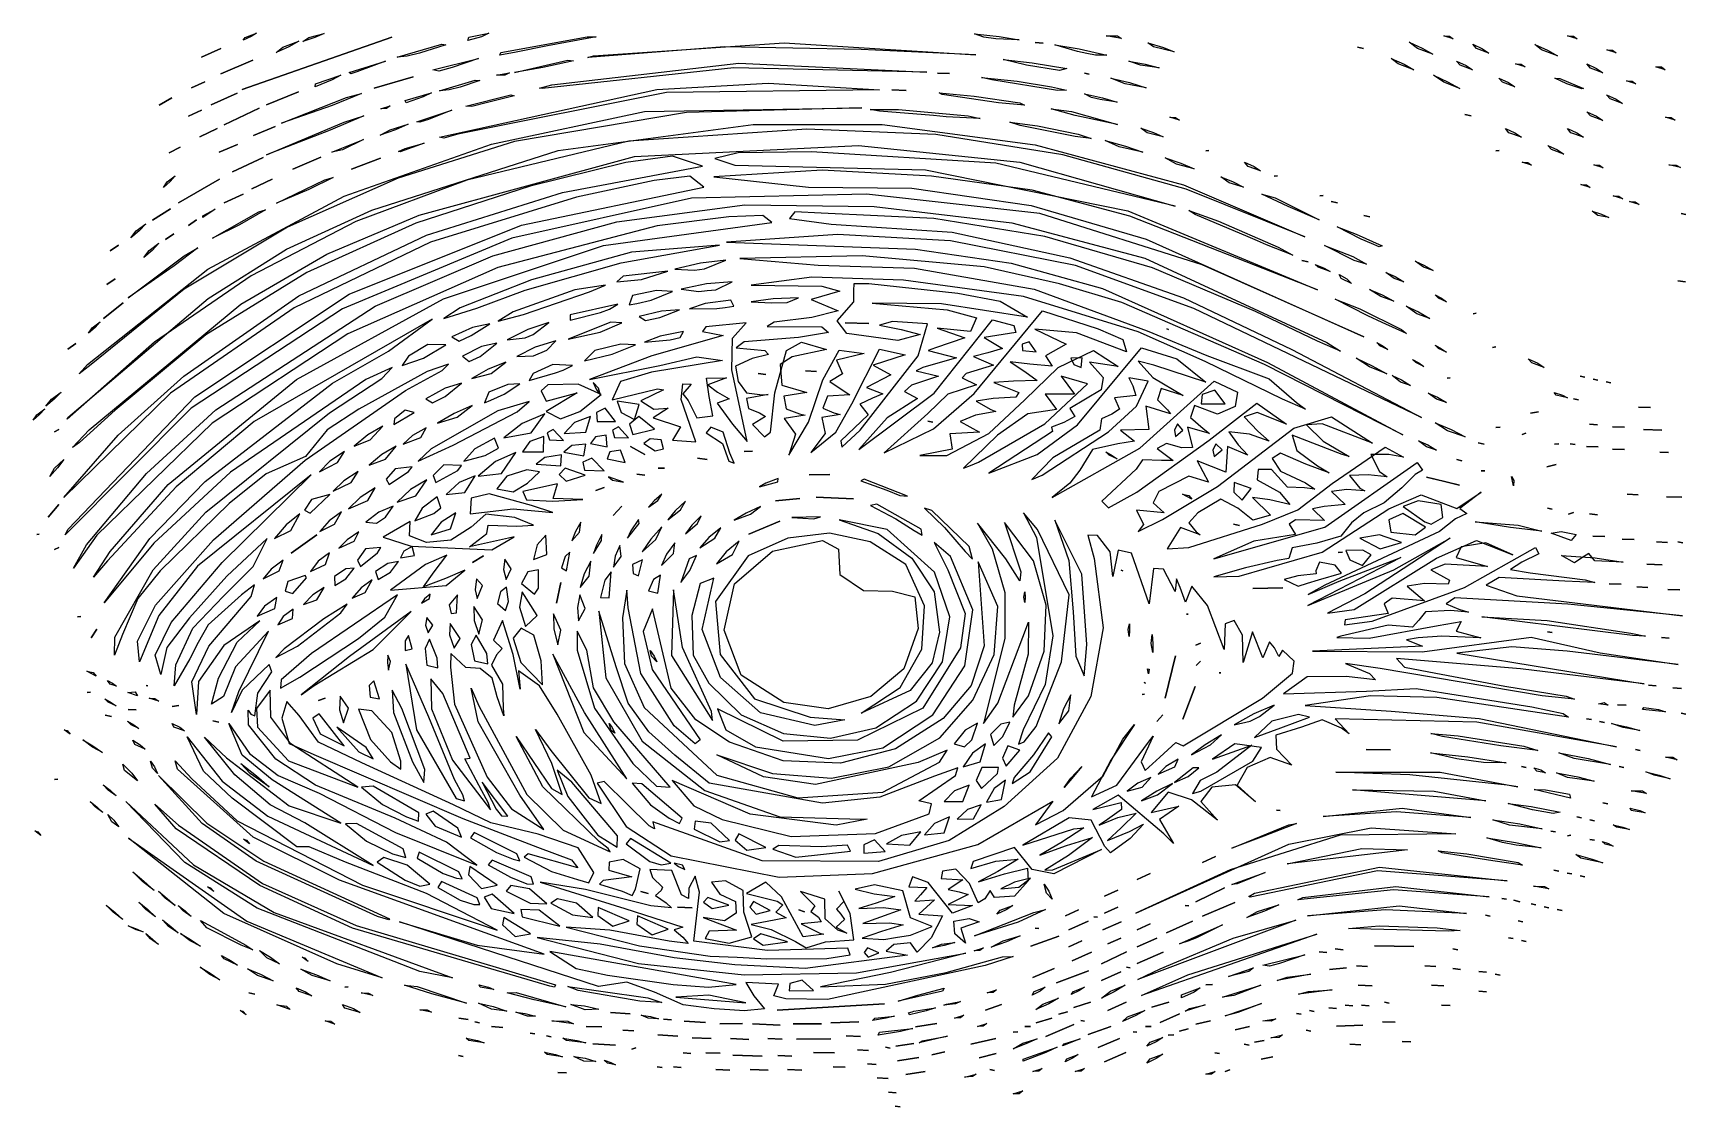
# Model space of a CAD drawing. Extents: x 11.5 to 31.3, y 131.8 to 144.7.
import ezdxf

# ---------------------------------------------------------------- set-up
doc = ezdxf.new("R2010")
doc.units = 0

msp = doc.modelspace()

# ---------------------------------------------------------------- linework, layer by layer
at = {"layer": 'Image'}
for p, q in [((13.52469, 144.395873), (13.757907, 144.499396)), ((13.757907, 144.499396), (13.52469, 144.395873)), ((14.012143, 144.005882), (15.800341, 144.633527)), ((15.800341, 144.633527), (14.012143, 144.005882)), ((14.120471, 144.642731), (14.023091, 144.596751)), ((14.023091, 144.596751), (14.048844, 144.630761)), ((14.048844, 144.630761), (14.182038, 144.682726)), ((14.048844, 144.630761), (14.048844, 144.630761)), ((14.182038, 144.682726), (14.120471, 144.642731)), ((14.571323, 144.518516), (14.417775, 144.450466)), ((14.417775, 144.450466), (14.499597, 144.515108)), ((14.499597, 144.515108), (14.689008, 144.584863)), ((14.499597, 144.515108), (14.499597, 144.515108)), ((14.689008, 144.584863), (14.571323, 144.518516)), ((14.736007, 144.580839), (14.811568, 144.63002)), ((14.882838, 144.628444), (14.736007, 144.580839)), ((14.811568, 144.63002), (14.994034, 144.676837)), ((14.811568, 144.63002), (14.811568, 144.63002)), ((14.994034, 144.676837), (14.882838, 144.628444)), ((15.864468, 144.395502), (16.400558, 144.548265)), ((16.448305, 144.540096), (16.133116, 144.443738)), ((16.400558, 144.548265), (16.448305, 144.540096)), ((16.874536, 144.639095), (16.71265, 144.59523)), ((16.71265, 144.59523), (16.722387, 144.632613)), ((16.722387, 144.632613), (16.960347, 144.679718)), ((16.722387, 144.632613), (16.722387, 144.632613)), ((16.960347, 144.679718), (16.874536, 144.639095)), ((17.104465, 144.449604), (18.140192, 144.638311)), ((17.662807, 144.528208), (17.287198, 144.454439)), ((18.244344, 144.635675), (17.662807, 144.528208)), ((18.140192, 144.638311), (18.244344, 144.635675)), ((19.778778, 144.519566), (18.146551, 144.388825)), ((18.212115, 144.41129), (20.495325, 144.564337)), ((21.416568, 144.487846), (19.778778, 144.519566)), ((20.495325, 144.564337), (22.78554, 144.421265)), ((22.883803, 144.633645), (22.771338, 144.673876)), ((22.771338, 144.673876), (23.065634, 144.643314)), ((23.025524, 144.615053), (22.883803, 144.633653)), ((22.883803, 144.633653), (22.883803, 144.633645)), ((23.304445, 144.60327), (23.025524, 144.615053)), ((23.065634, 144.643314), (23.304445, 144.60327)), ((23.497995, 144.570914), (23.590455, 144.561727)), ((23.590455, 144.561727), (23.497995, 144.570914)), ((23.497995, 144.570914), (23.497995, 144.570914)), ((24.001789, 144.460293), (23.733062, 144.541508)), ((23.733062, 144.541508), (24.022369, 144.493967)), ((24.346164, 144.649388), (24.478954, 144.648241)), ((24.530164, 144.616638), (24.346164, 144.649388)), ((24.346164, 144.649388), (24.346164, 144.649388)), ((24.478954, 144.648241), (24.530164, 144.616638)), ((24.911611, 144.519469), (24.844155, 144.563946)), ((24.844155, 144.563946), (25.029901, 144.508949)), ((25.156502, 144.459211), (24.911611, 144.519469)), ((24.911611, 144.519469), (24.911611, 144.519469)), ((25.029901, 144.508949), (25.156502, 144.459211)), ((27.349159, 144.514724), (27.422249, 144.498016)), ((27.422249, 144.498016), (27.349159, 144.514724)), ((27.349159, 144.514724), (27.349159, 144.514724)), ((28.070312, 144.498325), (27.967424, 144.573771)), ((27.967424, 144.573771), (28.124048, 144.501951)), ((28.124048, 144.501951), (28.253805, 144.428318)), ((28.382284, 144.649388), (28.450275, 144.646241)), ((28.496481, 144.613051), (28.382284, 144.649388)), ((28.382284, 144.649388), (28.382284, 144.649388)), ((28.450275, 144.646241), (28.496481, 144.613051)), ((28.772248, 144.498323), (28.730091, 144.54783)), ((28.730091, 144.54783), (28.843939, 144.494889)), ((29.552172, 144.481537), (29.47035, 144.546179)), ((29.47035, 144.546179), (29.623898, 144.478129)), ((29.864142, 144.649388), (29.932134, 144.646241)), ((29.97834, 144.613051), (29.864142, 144.649388)), ((29.864142, 144.649388), (29.864142, 144.649388)), ((29.932134, 144.646241), (29.97834, 144.613051)), ((13.52469, 144.395873), (13.52469, 144.395873)), ((13.758667, 144.195956), (14.139691, 144.358209)), ((14.139691, 144.358209), (13.758667, 144.195956)), ((15.290027, 144.212439), (15.725461, 144.346641)), ((15.725461, 144.346641), (15.385562, 144.219549)), ((15.986278, 144.406411), (15.864468, 144.395502)), ((16.133116, 144.443738), (15.986278, 144.406411)), ((16.293427, 144.243788), (16.840542, 144.37779)), ((16.840542, 144.37779), (16.525516, 144.269789)), ((17.287198, 144.454439), (17.092799, 144.419094)), ((17.092799, 144.419094), (17.104465, 144.449604)), ((17.104465, 144.449604), (17.104465, 144.449604)), ((17.268335, 144.208899), (17.907405, 144.359413)), ((17.973106, 144.348958), (17.608167, 144.271481)), ((17.716793, 144.064597), (19.950771, 144.320671)), ((17.907405, 144.359413), (17.973106, 144.348958)), ((18.146551, 144.388825), (18.212115, 144.411286)), ((18.212115, 144.411286), (18.212115, 144.41129)), ((19.950771, 144.320671), (22.201367, 144.21646)), ((22.78554, 144.421265), (21.416568, 144.487846)), ((23.390756, 144.298267), (23.113161, 144.36664)), ((23.113161, 144.36664), (23.461677, 144.32806)), ((23.461677, 144.32806), (23.874151, 144.258887)), ((24.115742, 144.437157), (24.001789, 144.460293)), ((24.022369, 144.493967), (24.355008, 144.419)), ((24.216281, 144.417935), (24.115742, 144.437157)), ((24.355008, 144.419), (24.216281, 144.417935)), ((24.755626, 144.299137), (24.615844, 144.347349)), ((24.615844, 144.347349), (24.810747, 144.310504)), ((24.810747, 144.310504), (24.97809, 144.267975)), ((27.836333, 144.313662), (27.754512, 144.378305)), ((27.754512, 144.378305), (27.90806, 144.310255)), ((28.025745, 144.243908), (27.836333, 144.313662)), ((27.836333, 144.313662), (27.836333, 144.313662)), ((27.90806, 144.310255), (28.025745, 144.243908)), ((28.253805, 144.428318), (28.070312, 144.498325)), ((28.070312, 144.498325), (28.070312, 144.498325)), ((28.577263, 144.296877), (28.535108, 144.346385)), ((28.535108, 144.346385), (28.648958, 144.293443)), ((28.921942, 144.443664), (28.772248, 144.498323)), ((28.772248, 144.498323), (28.772248, 144.498323)), ((28.843939, 144.494889), (28.921942, 144.443664)), ((29.2402, 144.313663), (29.308194, 144.310516)), ((29.3544, 144.277326), (29.2402, 144.313663)), ((29.2402, 144.313663), (29.2402, 144.313663)), ((29.308194, 144.310516), (29.3544, 144.277326)), ((29.741584, 144.411782), (29.552172, 144.481537)), ((29.552172, 144.481537), (29.552172, 144.481537)), ((29.623898, 144.478129), (29.741584, 144.411782)), ((30.137115, 144.263303), (30.094961, 144.31281)), ((30.094961, 144.31281), (30.208809, 144.259869)), ((30.332099, 144.481535), (30.400091, 144.478388)), ((30.446297, 144.445198), (30.332099, 144.481535)), ((30.332099, 144.481535), (30.332099, 144.481535)), ((30.400091, 144.478388), (30.446297, 144.445198)), ((13.758667, 144.195956), (13.758667, 144.195956)), ((15.088859, 144.121215), (14.886584, 144.03914)), ((14.88956, 144.073316), (15.191485, 144.179341)), ((15.191485, 144.179341), (15.088859, 144.121215)), ((15.311486, 144.195525), (15.290027, 144.212439)), ((15.290027, 144.212439), (15.290027, 144.212439)), ((15.385562, 144.219549), (15.311486, 144.195525)), ((15.591494, 144.021614), (16.058653, 144.157256)), ((16.058653, 144.157256), (15.591494, 144.021614)), ((16.36493, 144.226226), (16.293427, 144.243788)), ((16.293427, 144.243788), (16.293427, 144.243788)), ((16.525516, 144.269789), (16.36493, 144.226226)), ((16.37142, 143.990993), (16.800397, 144.12033)), ((16.856586, 144.113579), (16.617842, 144.034471)), ((16.800397, 144.12033), (16.856586, 144.113579)), ((17.053855, 144.179369), (17.208401, 144.206714)), ((17.152588, 144.178617), (17.053855, 144.179369)), ((17.053855, 144.179369), (17.053855, 144.179369)), ((17.208401, 144.206714), (17.152588, 144.178617)), ((17.608167, 144.271481), (17.268335, 144.208899)), ((17.268335, 144.208899), (17.268335, 144.208899)), ((19.892165, 144.266892), (17.600592, 144.019315)), ((22.201367, 144.21646), (19.892165, 144.266892)), ((22.32856, 144.203115), (22.470689, 144.198813)), ((22.470689, 144.198813), (22.32856, 144.203115)), ((22.32856, 144.203115), (22.32856, 144.203115)), ((22.978152, 144.12283), (22.855533, 144.152317)), ((22.855533, 144.152317), (23.280492, 144.106516)), ((23.761221, 143.997362), (22.978152, 144.12283)), ((23.280492, 144.106516), (23.691741, 144.039756)), ((23.788431, 144.235483), (23.390756, 144.298267)), ((23.390756, 144.298267), (23.390756, 144.298267)), ((23.874151, 144.258887), (23.788431, 144.235483)), ((24.085377, 144.202322), (24.142496, 144.191747)), ((24.142496, 144.191747), (24.085377, 144.202322)), ((24.085377, 144.202322), (24.085377, 144.202322)), ((24.572728, 144.073548), (24.400335, 144.143459)), ((24.400335, 144.143459), (24.625834, 144.089972)), ((24.97809, 144.267975), (24.755626, 144.299137)), ((24.755626, 144.299137), (24.755626, 144.299137)), ((28.382284, 144.095437), (28.258828, 144.178486)), ((28.258828, 144.178486), (28.427692, 144.100446)), ((28.72696, 144.242218), (28.577263, 144.296877)), ((28.577263, 144.296877), (28.577263, 144.296877)), ((28.648958, 144.293443), (28.72696, 144.242218)), ((29.084215, 144.095437), (29.04206, 144.144944)), ((29.04206, 144.144944), (29.155909, 144.092002)), ((29.854477, 144.075701), (29.709895, 144.142741)), ((29.709895, 144.142741), (29.769498, 144.139105)), ((29.769498, 144.139105), (30.05465, 144.01994)), ((30.286811, 144.208644), (30.137115, 144.263303)), ((30.137115, 144.263303), (30.137115, 144.263303)), ((30.208809, 144.259869), (30.286811, 144.208644)), ((30.566075, 144.112224), (30.634067, 144.109077)), ((30.680274, 144.075887), (30.566075, 144.112224)), ((30.566075, 144.112224), (30.566075, 144.112224)), ((30.634067, 144.109077), (30.680274, 144.075887)), ((30.917042, 144.28009), (30.985035, 144.276942)), ((31.03124, 144.243753), (30.917042, 144.28009)), ((30.917042, 144.28009), (30.917042, 144.28009)), ((30.985035, 144.276942), (31.03124, 144.243753)), ((13.017738, 143.821804), (13.172658, 143.907348)), ((13.172658, 143.907348), (13.017738, 143.821804)), ((13.407701, 144.025927), (13.563839, 144.097448)), ((13.563839, 144.097448), (13.407701, 144.025927)), ((13.407701, 144.025927), (13.407701, 144.025927)), ((13.641679, 143.825481), (13.952164, 143.961614)), ((13.952164, 143.961614), (13.641679, 143.825481)), ((14.012143, 144.005882), (14.012143, 144.005882)), ((14.304616, 143.824), (14.685139, 143.979386)), ((14.685139, 143.979386), (14.304616, 143.824)), ((14.482567, 143.606378), (15.259483, 143.910856)), ((14.886584, 144.03914), (14.88956, 144.073316)), ((14.88956, 144.073316), (14.88956, 144.073316)), ((15.43747, 143.95792), (15.087681, 143.816994)), ((15.259483, 143.910856), (15.43747, 143.95792)), ((15.591494, 144.021614), (15.591494, 144.021614)), ((15.961959, 143.875043), (16.274757, 143.969372)), ((16.176999, 143.918999), (15.971721, 143.846648)), ((16.274757, 143.969372), (16.176999, 143.918999)), ((16.37142, 143.438472), (18.971032, 144.006902)), ((16.488097, 144.002114), (16.37142, 143.990993)), ((16.617842, 144.034471), (16.488097, 144.002114)), ((19.088137, 143.971731), (16.59179, 143.473322)), ((16.686766, 143.806123), (17.225503, 143.944029)), ((17.263304, 143.93221), (16.945082, 143.850856)), ((17.225503, 143.944029), (17.263304, 143.93221)), ((17.56889, 144.024461), (17.716793, 144.064597)), ((17.600592, 144.019315), (17.56889, 144.024461)), ((18.971032, 144.006902), (20.303497, 144.083117)), ((21.635921, 144.00433), (19.088137, 143.971731)), ((20.303497, 144.083117), (21.635921, 144.00433)), ((21.782157, 144.001624), (21.951575, 143.994251)), ((21.951575, 143.994251), (21.782157, 144.001624)), ((21.782157, 144.001624), (21.782157, 144.001624)), ((22.382113, 143.94701), (22.348031, 143.966297)), ((22.348031, 143.966297), (22.765863, 143.927214)), ((23.059287, 143.84982), (22.382113, 143.94701)), ((22.765863, 143.927214), (23.310732, 143.848498)), ((23.691741, 144.039756), (23.869614, 143.997579)), ((23.869614, 143.997579), (23.761221, 143.997362)), ((23.761221, 143.997362), (23.761221, 143.997362)), ((24.170681, 143.913408), (24.084462, 143.955366)), ((24.084462, 143.955366), (24.301073, 143.908282)), ((24.273716, 143.888842), (24.170681, 143.913408)), ((24.301073, 143.908282), (24.478247, 143.85762)), ((24.82478, 144.028273), (24.572728, 144.073548)), ((24.572728, 144.073548), (24.572728, 144.073548)), ((24.625834, 144.089972), (24.82478, 144.028273)), ((28.573852, 144.019901), (28.382284, 144.095437)), ((28.382284, 144.095437), (28.382284, 144.095437)), ((28.427692, 144.100446), (28.573852, 144.019901)), ((29.233911, 144.040778), (29.084215, 144.095437)), ((29.084215, 144.095437), (29.084215, 144.095437)), ((29.155909, 144.092002), (29.233911, 144.040778)), ((30.033351, 144.017061), (29.854477, 144.075701)), ((30.05465, 144.01994), (30.033351, 144.017061)), ((30.371094, 143.893991), (30.328941, 143.943498)), ((30.328941, 143.943498), (30.44279, 143.890556)), ((13.017738, 143.821804), (13.017738, 143.821804)), ((13.368704, 143.69019), (13.524843, 143.761711)), ((13.524843, 143.761711), (13.368704, 143.69019)), ((13.641679, 143.825481), (13.641679, 143.825481)), ((13.797664, 143.586355), (14.214045, 143.784738)), ((14.214045, 143.784738), (13.797664, 143.586355)), ((14.304616, 143.824), (14.304616, 143.824)), ((15.087681, 143.816994), (14.482567, 143.606378)), ((15.669487, 143.776487), (15.781349, 143.81191)), ((15.738845, 143.779658), (15.669487, 143.776487)), ((15.669487, 143.776487), (15.669487, 143.776487)), ((15.781349, 143.81191), (15.738845, 143.779658)), ((15.971721, 143.846648), (15.961959, 143.875043)), ((15.961959, 143.875043), (15.961959, 143.875043)), ((16.102272, 143.621306), (16.519204, 143.759484)), ((16.519204, 143.759484), (16.238893, 143.649235)), ((16.757243, 143.802638), (16.686766, 143.806123)), ((16.686766, 143.806123), (16.686766, 143.806123)), ((16.945082, 143.850856), (16.757243, 143.802638)), ((16.995379, 143.354786), (18.824513, 143.745716)), ((19.327281, 143.732533), (17.268165, 143.384529)), ((18.824513, 143.745716), (21.421442, 143.786439)), ((21.421442, 143.786439), (19.327281, 143.732533)), ((21.521061, 143.769588), (21.863532, 143.770182)), ((21.633486, 143.747015), (21.521061, 143.769588)), ((22.279361, 143.694555), (21.633486, 143.747015)), ((21.863532, 143.770182), (22.694203, 143.693238)), ((23.36929, 143.820104), (23.059287, 143.849822)), ((23.059287, 143.849822), (23.059287, 143.84982)), ((23.310732, 143.848498), (23.36929, 143.820104)), ((23.9757, 143.695982), (23.685785, 143.775561)), ((23.685785, 143.775561), (23.929232, 143.743129)), ((23.929232, 143.743129), (24.480251, 143.589285)), ((24.478247, 143.85762), (24.273716, 143.888842)), ((28.636035, 143.708954), (28.709127, 143.692246)), ((28.709127, 143.692246), (28.636035, 143.708954)), ((28.636035, 143.708954), (28.636035, 143.708954)), ((30.137115, 143.692553), (30.094961, 143.74206)), ((30.094961, 143.74206), (30.208809, 143.689118)), ((30.520791, 143.839331), (30.371094, 143.893991)), ((30.371094, 143.893991), (30.371094, 143.893991)), ((30.44279, 143.890556), (30.520791, 143.839331)), ((13.368704, 143.69019), (13.368704, 143.69019)), ((13.505321, 143.440932), (13.714727, 143.541804)), ((13.714727, 143.541804), (13.505321, 143.440932)), ((13.797664, 143.586355), (13.797664, 143.586355)), ((14.148631, 143.456667), (14.408659, 143.56637)), ((14.408659, 143.56637), (14.148631, 143.456667)), ((14.304616, 143.224467), (15.232878, 143.617829)), ((15.065044, 143.521227), (14.304616, 143.224467)), ((14.482567, 143.606378), (14.482567, 143.606378)), ((15.466453, 143.692918), (15.065044, 143.521227)), ((15.232878, 143.617829), (15.466453, 143.692918)), ((15.845409, 143.526855), (15.66187, 143.459307)), ((15.66187, 143.459307), (15.781774, 143.525412)), ((15.781774, 143.525412), (15.997131, 143.593682)), ((15.781774, 143.525412), (15.781774, 143.525412)), ((15.997131, 143.593682), (15.845409, 143.526855)), ((16.137442, 143.618494), (16.102272, 143.621306)), ((16.102272, 143.621306), (16.102272, 143.621306)), ((16.238893, 143.649235), (16.137442, 143.618494)), ((17.792341, 143.277867), (20.122985, 143.589011)), ((20.767015, 143.532673), (18.638221, 143.389623)), ((20.122985, 143.589011), (21.665766, 143.588508)), ((22.307777, 143.46784), (20.767015, 143.532673)), ((21.665766, 143.588508), (23.495382, 143.346755)), ((22.429798, 143.678836), (22.279361, 143.694555)), ((22.837572, 143.65895), (22.429798, 143.678836)), ((22.694203, 143.693238), (22.837572, 143.65895)), ((23.316042, 143.578242), (23.191246, 143.617023)), ((23.191246, 143.617023), (23.524164, 143.57241)), ((23.9757, 143.443295), (23.316042, 143.578242)), ((23.524164, 143.57241), (24.008734, 143.472572)), ((24.480251, 143.589285), (23.9757, 143.695982)), ((23.9757, 143.695982), (23.9757, 143.695982)), ((24.833618, 143.491103), (24.758466, 143.544557)), ((24.758466, 143.544557), (24.912062, 143.493051)), ((25.106592, 143.675765), (25.174585, 143.672618)), ((25.220791, 143.639428), (25.106592, 143.675765)), ((25.106592, 143.675765), (25.106592, 143.675765)), ((25.174585, 143.672618), (25.220791, 143.639428)), ((29.162209, 143.491103), (29.120052, 143.54061)), ((29.120052, 143.54061), (29.233902, 143.487668)), ((29.903136, 143.491103), (29.860981, 143.54061)), ((29.860981, 143.54061), (29.974832, 143.487668)), ((30.286811, 143.637894), (30.137115, 143.692553)), ((30.137115, 143.692553), (30.137115, 143.692553)), ((30.208809, 143.689118), (30.286811, 143.637894)), ((31.03403, 143.675765), (31.102024, 143.672618)), ((31.148229, 143.639428), (31.03403, 143.675765)), ((31.03403, 143.675765), (31.03403, 143.675765)), ((31.102024, 143.672618), (31.148229, 143.639428)), ((13.137976, 143.248811), (13.269796, 143.317771)), ((13.269796, 143.317771), (13.137976, 143.248811)), ((13.505321, 143.440932), (13.505321, 143.440932)), ((13.739169, 143.25703), (13.956154, 143.349421)), ((13.956154, 143.349421), (13.739169, 143.25703)), ((14.148631, 143.456667), (14.148631, 143.456667)), ((15.084542, 143.256072), (15.461693, 143.409085)), ((15.461693, 143.409085), (15.214015, 143.284985)), ((15.233918, 142.730697), (16.995379, 143.354786)), ((17.268165, 143.384529), (15.879014, 142.946785)), ((16.188891, 143.365243), (15.903302, 143.260927)), ((15.962121, 143.301523), (16.188891, 143.365243)), ((16.424144, 143.42539), (16.37142, 143.438472)), ((16.37142, 143.438472), (16.37142, 143.438472)), ((16.59179, 143.473322), (16.424144, 143.42539)), ((18.638221, 143.389623), (16.700789, 142.923877)), ((18.706233, 143.204083), (21.382845, 143.337767)), ((21.382845, 143.337767), (23.314087, 143.13719)), ((23.824914, 143.224764), (22.307777, 143.46784)), ((23.495382, 143.346755), (25.271256, 142.866257)), ((24.164213, 143.422452), (23.9757, 143.443295)), ((23.9757, 143.443295), (23.9757, 143.443295)), ((24.008734, 143.472572), (24.164213, 143.422452)), ((24.502151, 143.321589), (24.333603, 143.397605)), ((24.333603, 143.397605), (24.577025, 143.330662)), ((24.783011, 143.259183), (24.502151, 143.321589)), ((24.502151, 143.321589), (24.502151, 143.321589)), ((24.577025, 143.330662), (24.783011, 143.259183)), ((25.026435, 143.44057), (24.833618, 143.491103)), ((24.833618, 143.491103), (24.833618, 143.491103)), ((24.912062, 143.493051), (25.026435, 143.44057)), ((29.311905, 143.436444), (29.162209, 143.491103)), ((29.162209, 143.491103), (29.162209, 143.491103)), ((29.233902, 143.487668), (29.311905, 143.436444)), ((29.66916, 143.289674), (29.627005, 143.339181)), ((29.627005, 143.339181), (29.740854, 143.286239)), ((30.052834, 143.436444), (29.903136, 143.491103)), ((29.903136, 143.491103), (29.903136, 143.491103)), ((29.974832, 143.487668), (30.052834, 143.436444)), ((13.137976, 143.248811), (13.137976, 143.248811)), ((13.739169, 143.25703), (13.739169, 143.25703)), ((13.895155, 143.02065), (14.264985, 143.195313)), ((14.264985, 143.195313), (13.895155, 143.02065)), ((14.304616, 143.224467), (14.304616, 143.224467)), ((14.616586, 143.055027), (14.951859, 143.19991)), ((14.951859, 143.19991), (14.616586, 143.055027)), ((15.214015, 143.284985), (15.084542, 143.256072)), ((15.31852, 143.053096), (15.668192, 143.18651)), ((15.668192, 143.18651), (15.31852, 143.053096)), ((15.561254, 142.563683), (17.792341, 143.277867)), ((15.880434, 143.26389), (15.962121, 143.301523)), ((15.903302, 143.260927), (15.880434, 143.26389)), ((16.130456, 142.505569), (18.706233, 143.204083)), ((18.602545, 143.133188), (17.457038, 142.851599)), ((19.160181, 143.211577), (18.602545, 143.133188)), ((19.519356, 143.08839), (19.160181, 143.211577)), ((19.945206, 143.250001), (19.664123, 143.181611)), ((19.664123, 143.181611), (19.905423, 143.100621)), ((20.82093, 143.262574), (19.945206, 143.250001)), ((23.027459, 143.125207), (20.82093, 143.262574)), ((25.171707, 142.612708), (23.027459, 143.125207)), ((23.314087, 143.13719), (25.171707, 142.612708)), ((25.301755, 142.814073), (23.824914, 143.224764)), ((25.187314, 143.115159), (25.050239, 143.188182)), ((25.050239, 143.188182), (25.237397, 143.126641)), ((25.237397, 143.126641), (25.399514, 143.059359)), ((25.535552, 143.272886), (25.57367, 143.278632)), ((25.57367, 143.278632), (25.535552, 143.272886)), ((25.535552, 143.272886), (25.535552, 143.272886)), ((26.042503, 143.08824), (26.000348, 143.137747)), ((26.000348, 143.137747), (26.114198, 143.084806)), ((29.006221, 143.272886), (29.044339, 143.278631)), ((29.044339, 143.278631), (29.006221, 143.272886)), ((29.006221, 143.272886), (29.006221, 143.272886)), ((29.318194, 143.138601), (29.386187, 143.135454)), ((29.432393, 143.102264), (29.318194, 143.138601)), ((29.318194, 143.138601), (29.318194, 143.138601)), ((29.386187, 143.135454), (29.432393, 143.102264)), ((29.818856, 143.235015), (29.66916, 143.289674)), ((29.66916, 143.289674), (29.66916, 143.289674)), ((29.740854, 143.286239), (29.818856, 143.235015)), ((13.115228, 142.903575), (13.210692, 142.973343)), ((13.210692, 142.973343), (13.149623, 142.905699)), ((13.251715, 142.650248), (13.741799, 142.933058)), ((13.741799, 142.933058), (13.251715, 142.650248)), ((13.895155, 143.02065), (13.895155, 143.02065)), ((14.129132, 142.819311), (14.369296, 142.933185)), ((14.369296, 142.933185), (14.129132, 142.819311)), ((14.421605, 142.64788), (14.999291, 142.926286)), ((15.879014, 142.946785), (14.553003, 142.360758)), ((14.616586, 143.055027), (14.616586, 143.055027)), ((15.100611, 142.955066), (14.808303, 142.809645)), ((14.999291, 142.926286), (15.100611, 142.955066)), ((15.31852, 143.053096), (15.31852, 143.053096)), ((16.700789, 142.923877), (15.370232, 142.427666)), ((17.842693, 142.776386), (19.519356, 143.08839)), ((19.366586, 142.971971), (18.938859, 142.917577)), ((19.534937, 142.837509), (19.366586, 142.971971)), ((20.948695, 143.041336), (19.654712, 142.962361)), ((19.654712, 142.962361), (20.785521, 142.838361)), ((19.905423, 143.100621), (22.183823, 143.04473)), ((22.255554, 142.970407), (20.948695, 143.041336)), ((22.183823, 143.04473), (24.606058, 142.555817)), ((23.460714, 142.80503), (22.255554, 142.970407)), ((25.399514, 143.059359), (25.187314, 143.115159)), ((25.187314, 143.115159), (25.187314, 143.115159)), ((25.817178, 142.892203), (25.716693, 142.964233)), ((25.716693, 142.964233), (25.864693, 142.904844)), ((26.192201, 143.033581), (26.042503, 143.08824)), ((26.042503, 143.08824), (26.042503, 143.08824)), ((26.114198, 143.084806), (26.192201, 143.033581)), ((26.354473, 142.970722), (26.39259, 142.976466)), ((26.39259, 142.976466), (26.354473, 142.970722)), ((26.354473, 142.970722), (26.354473, 142.970722)), ((30.176112, 143.105028), (30.244105, 143.101881)), ((30.290311, 143.068691), (30.176112, 143.105028)), ((30.176112, 143.105028), (30.176112, 143.105028)), ((30.244105, 143.101881), (30.290311, 143.068691)), ((31.073027, 143.105028), (31.161926, 143.103893)), ((31.213645, 143.074196), (31.073027, 143.105028)), ((31.073027, 143.105028), (31.073027, 143.105028)), ((31.161926, 143.103893), (31.213645, 143.074196)), ((13.149623, 142.905699), (13.071357, 142.836993)), ((13.071357, 142.836993), (13.115228, 142.903575)), ((13.115228, 142.903575), (13.115228, 142.903575)), ((13.602129, 141.857398), (15.233918, 142.730697)), ((13.797664, 142.650909), (14.024085, 142.753506)), ((14.024085, 142.753506), (13.797664, 142.650909)), ((14.129132, 142.819311), (14.129132, 142.819311)), ((14.808303, 142.809645), (14.421605, 142.64788)), ((17.457038, 142.851599), (16.089797, 142.409798)), ((16.215397, 142.26631), (17.842693, 142.776386)), ((18.009266, 142.720408), (16.265864, 142.180792)), ((17.35215, 142.38475), (19.534937, 142.837509)), ((18.938859, 142.917577), (18.009266, 142.720408)), ((21.477235, 142.753839), (19.385962, 142.707987)), ((20.785521, 142.838361), (22.020668, 142.826116)), ((23.550575, 142.526096), (21.477235, 142.753839)), ((22.020668, 142.826116), (23.447038, 142.61926)), ((24.628014, 142.493539), (23.460714, 142.80503)), ((25.271256, 142.866257), (26.721629, 142.246393)), ((26.721629, 142.246393), (25.301755, 142.814073)), ((25.988935, 142.839135), (25.817178, 142.892203)), ((25.817178, 142.892203), (25.817178, 142.892203)), ((25.864693, 142.904844), (25.988935, 142.839135)), ((26.519863, 142.60761), (26.204877, 142.755396)), ((26.204877, 142.755396), (26.36526, 142.710493)), ((26.900421, 142.735716), (26.93854, 142.741462)), ((26.93854, 142.741462), (26.900421, 142.735716)), ((26.900421, 142.735716), (26.900421, 142.735716)), ((30.020127, 142.870002), (30.08812, 142.866855)), ((30.134326, 142.833665), (30.020127, 142.870002)), ((30.020127, 142.870002), (30.020127, 142.870002)), ((30.08812, 142.866855), (30.134326, 142.833665)), ((30.410091, 142.735716), (30.478083, 142.732569)), ((30.52429, 142.69938), (30.410091, 142.735716)), ((30.410091, 142.735716), (30.410091, 142.735716)), ((30.478083, 142.732569), (30.52429, 142.69938)), ((12.939745, 142.444058), (13.153916, 142.581375)), ((13.153916, 142.581375), (12.939745, 142.444058)), ((13.251715, 142.650248), (13.251715, 142.650248)), ((13.689049, 142.574132), (13.540013, 142.477495)), ((13.541654, 142.497158), (13.689049, 142.574132)), ((13.658157, 142.227894), (14.210198, 142.545607)), ((13.797664, 142.650909), (13.797664, 142.650909)), ((14.289764, 142.568018), (13.979947, 142.387409)), ((14.210198, 142.545607), (14.289764, 142.568018)), ((14.421605, 142.64788), (14.421605, 142.64788)), ((14.544004, 142.097075), (15.561254, 142.563683)), ((19.385962, 142.707987), (17.236401, 142.230671)), ((18.494353, 142.426337), (20.022968, 142.628767)), ((20.022968, 142.628767), (21.57107, 142.60722)), ((20.622539, 142.542365), (20.558687, 142.465071)), ((20.937948, 142.529532), (20.622539, 142.542365)), ((22.285943, 142.466186), (20.937948, 142.529532)), ((21.57107, 142.60722), (23.215555, 142.411374)), ((23.447038, 142.61926), (24.821585, 142.218574)), ((25.492161, 141.912089), (23.550575, 142.526096)), ((24.606058, 142.555817), (26.873875, 141.610041)), ((25.408106, 142.513429), (25.332739, 142.560872)), ((25.332739, 142.560872), (25.687557, 142.434325)), ((26.36526, 142.710493), (26.892555, 142.449707)), ((26.892555, 142.449707), (26.519863, 142.60761)), ((26.519863, 142.60761), (26.519863, 142.60761)), ((27.037184, 142.668176), (27.110278, 142.651468)), ((27.110278, 142.651468), (27.037184, 142.668176)), ((27.037184, 142.668176), (27.037184, 142.668176)), ((30.224859, 142.501733), (30.156894, 142.552524)), ((30.156894, 142.552524), (30.267934, 142.51813)), ((30.605072, 142.668573), (30.673063, 142.665426)), ((30.719269, 142.632236), (30.605072, 142.668573)), ((30.605072, 142.668573), (30.605072, 142.668573)), ((30.673063, 142.665426), (30.719269, 142.632236)), ((31.221702, 142.523622), (31.27882, 142.513048)), ((31.27882, 142.513048), (31.221702, 142.523622)), ((31.221702, 142.523622), (31.221702, 142.523622)), ((12.744764, 142.316035), (12.861521, 142.402403)), ((12.861521, 142.402403), (12.779245, 142.318175)), ((12.939745, 142.444058), (12.939745, 142.444058)), ((14.553003, 142.360758), (13.319329, 141.620345)), ((13.368704, 142.379071), (13.467413, 142.447188)), ((13.467413, 142.447188), (13.368704, 142.379071)), ((13.368704, 142.379071), (13.368704, 142.379071)), ((13.540013, 142.477495), (13.541654, 142.497158)), ((13.979947, 142.387409), (13.658157, 142.227894)), ((15.370232, 142.427666), (14.120565, 141.776595)), ((16.089797, 142.409798), (14.787453, 141.818931)), ((15.024894, 142.038159), (16.130456, 142.505569)), ((15.293806, 141.558115), (17.35215, 142.38475)), ((17.011562, 142.016424), (18.494353, 142.426337)), ((18.974191, 142.378437), (17.068843, 141.876731)), ((18.335244, 142.140161), (20.345256, 142.416278)), ((19.831942, 142.48599), (18.974191, 142.378437)), ((20.240461, 142.499122), (19.831942, 142.48599)), ((20.345256, 142.416278), (20.240461, 142.499122)), ((20.558687, 142.465071), (21.055955, 142.395768)), ((21.055955, 142.395768), (22.503462, 142.301071)), ((23.612855, 142.247484), (22.285943, 142.466186)), ((23.215555, 142.411374), (24.809166, 141.989078)), ((26.873875, 141.610041), (24.628014, 142.493539)), ((26.042503, 142.244979), (25.408106, 142.513429)), ((25.687557, 142.434325), (26.400641, 142.122097)), ((27.39358, 142.219125), (27.106738, 142.363521)), ((27.106738, 142.363521), (27.334241, 142.278047)), ((27.427147, 142.500304), (27.499191, 142.483922)), ((27.499191, 142.483922), (27.427147, 142.500304)), ((27.427147, 142.500304), (27.427147, 142.500304)), ((30.357437, 142.475538), (30.224859, 142.501733)), ((30.224859, 142.501733), (30.224859, 142.501733)), ((30.267934, 142.51813), (30.357437, 142.475538)), ((12.432793, 142.076908), (12.531502, 142.145026)), ((12.531502, 142.145026), (12.432793, 142.076908)), ((12.779245, 142.318175), (12.679728, 142.232877)), ((12.679728, 142.232877), (12.744764, 142.316035)), ((12.744764, 142.316035), (12.744764, 142.316035)), ((12.900749, 142.08102), (13.017506, 142.167388)), ((13.017506, 142.167388), (12.93523, 142.08316)), ((13.09573, 142.211204), (13.194439, 142.279321)), ((13.194439, 142.279321), (13.09573, 142.211204)), ((13.09573, 142.211204), (13.09573, 142.211204)), ((13.658157, 142.227894), (13.658157, 142.227894)), ((16.265864, 142.180792), (14.63237, 141.395526)), ((14.689046, 141.539914), (16.215397, 142.26631)), ((17.236401, 142.230671), (15.213072, 141.385017)), ((16.419889, 141.503532), (18.335244, 142.140161)), ((18.544372, 141.932227), (19.720548, 142.144044)), ((19.720548, 142.144044), (18.668884, 142.059857)), ((21.13211, 142.274186), (19.803101, 142.179637)), ((19.803101, 142.179637), (22.065799, 142.096519)), ((22.482825, 142.196676), (21.13211, 142.274186)), ((23.976413, 141.902079), (22.482825, 142.196676)), ((22.503462, 142.301071), (23.912002, 141.994347)), ((24.900981, 141.875792), (23.612855, 142.247484)), ((24.821585, 142.218574), (27.426872, 141.049406)), ((26.156449, 142.196028), (26.042503, 142.244979)), ((26.263441, 142.150274), (26.156449, 142.196028)), ((26.577842, 142.027437), (26.263441, 142.150274)), ((27.309882, 141.96094), (26.957409, 142.142204)), ((26.957409, 142.142204), (27.295171, 142.011302)), ((27.334241, 142.278047), (27.6458, 142.139297)), ((27.518518, 142.164309), (27.39358, 142.219125)), ((27.611125, 142.123862), (27.518518, 142.164309)), ((27.6458, 142.139297), (27.611125, 142.123862)), ((12.432793, 142.076908), (12.432793, 142.076908)), ((12.647273, 141.516534), (13.318535, 142.017381)), ((12.93523, 142.08316), (12.835713, 141.997862)), ((12.835713, 141.997862), (12.900749, 142.08102)), ((12.900749, 142.08102), (12.900749, 142.08102)), ((13.484092, 142.113958), (13.197825, 141.898084)), ((13.318535, 142.017381), (13.484092, 142.113958)), ((13.604884, 141.508405), (14.544004, 142.097075)), ((13.997751, 141.440099), (15.024894, 142.038159)), ((15.600932, 141.415523), (17.011562, 142.016424)), ((17.398466, 141.606297), (18.544372, 141.932227)), ((18.668884, 142.059857), (17.472337, 141.731556)), ((19.493002, 141.930079), (19.18488, 141.857836)), ((19.795709, 141.964885), (19.493002, 141.930079)), ((19.54238, 141.863955), (19.795709, 141.964885)), ((21.426565, 142.018544), (19.962343, 141.985677)), ((19.962343, 141.985677), (20.899601, 141.905823)), ((22.884958, 141.885573), (21.426565, 142.018544)), ((22.065799, 142.096519), (23.210579, 141.930642)), ((23.210579, 141.930642), (24.299723, 141.627838)), ((23.912002, 141.994347), (25.269683, 141.513727)), ((24.809166, 141.989078), (26.98427, 140.98278)), ((26.400641, 142.122097), (26.577842, 142.027437)), ((26.68622, 141.963136), (26.759312, 141.946428)), ((26.759312, 141.946428), (26.68622, 141.963136)), ((26.68622, 141.963136), (26.68622, 141.963136)), ((27.295171, 142.011302), (27.458116, 141.917326)), ((27.458116, 141.917326), (27.309882, 141.96094)), ((27.309882, 141.96094), (27.309882, 141.96094)), ((28.138556, 141.88199), (28.041309, 141.954187)), ((28.041309, 141.954187), (28.152995, 141.90371)), ((12.162011, 140.718836), (13.602129, 141.857398)), ((12.393797, 141.67403), (12.492506, 141.742147)), ((12.492506, 141.742147), (12.393797, 141.67403)), ((13.197825, 141.898084), (12.647273, 141.516534)), ((14.120565, 141.776595), (12.965855, 140.984042)), ((14.787453, 141.818931), (13.579122, 141.07423)), ((17.068843, 141.876731), (15.274718, 141.085143)), ((18.570423, 141.774382), (18.49476, 141.707837)), ((18.49476, 141.707837), (18.787603, 141.736312)), ((19.101162, 141.833374), (18.570423, 141.774382)), ((18.787603, 141.736312), (19.101162, 141.833374)), ((19.101162, 141.833374), (19.101162, 141.833374)), ((19.18488, 141.857836), (19.421963, 141.846456)), ((19.421963, 141.846456), (19.54238, 141.863955)), ((20.826442, 141.762676), (20.100183, 141.666757)), ((21.921329, 141.726247), (20.826442, 141.762676)), ((20.899601, 141.905823), (22.05447, 141.87136)), ((22.05447, 141.87136), (23.484008, 141.619022)), ((23.786597, 141.683274), (22.884958, 141.885573)), ((25.394878, 141.389109), (23.976413, 141.902079)), ((26.132616, 141.353476), (24.900981, 141.875792)), ((27.426872, 141.049406), (25.492161, 141.912089)), ((26.87863, 141.881435), (26.846538, 141.915586)), ((26.846538, 141.915586), (26.953287, 141.871034)), ((27.022708, 141.831683), (26.87863, 141.881435)), ((26.87863, 141.881435), (26.87863, 141.881435)), ((26.953287, 141.871034), (27.022708, 141.831683)), ((27.156196, 141.746355), (27.133156, 141.795906)), ((27.133156, 141.795906), (27.222794, 141.740901)), ((27.279133, 141.688623), (27.156196, 141.746355)), ((27.156196, 141.746355), (27.156196, 141.746355)), ((27.222794, 141.740901), (27.279133, 141.688623)), ((27.787589, 141.747705), (27.690343, 141.8199)), ((27.690343, 141.8199), (27.802031, 141.769424)), ((27.906498, 141.708088), (27.787589, 141.747705)), ((27.787589, 141.747705), (27.787589, 141.747705)), ((27.802031, 141.769424), (27.906498, 141.708088)), ((28.257461, 141.842374), (28.138556, 141.88199)), ((28.138556, 141.88199), (28.138556, 141.88199)), ((28.152995, 141.90371), (28.257461, 141.842374)), ((13.319329, 141.620345), (12.207188, 140.719446)), ((12.393797, 141.67403), (12.393797, 141.67403)), ((13.315219, 140.578949), (14.689046, 141.539914)), ((13.444774, 140.330128), (15.293806, 141.558115)), ((17.472337, 141.731556), (16.617629, 141.395838)), ((16.818101, 141.390389), (17.398466, 141.606297)), ((17.98934, 141.612514), (17.254476, 141.347744)), ((17.378225, 141.317225), (18.167371, 141.586683)), ((17.398466, 141.606297), (17.398466, 141.606297)), ((18.358375, 141.66772), (17.98934, 141.612514)), ((18.167371, 141.586683), (18.358375, 141.66772)), ((18.678512, 141.542791), (18.638592, 141.431543)), ((18.967701, 141.602795), (18.678512, 141.542791)), ((18.904067, 141.489204), (19.158705, 141.591588)), ((19.158705, 141.591588), (18.967701, 141.602795)), ((19.564093, 141.682106), (19.261854, 141.618127)), ((19.261854, 141.618127), (19.472724, 141.590619)), ((19.472724, 141.590619), (19.573262, 141.60211)), ((19.871557, 141.705877), (19.564093, 141.682106)), ((19.573262, 141.60211), (19.676358, 141.612762)), ((19.676358, 141.612762), (19.871557, 141.705877)), ((20.100183, 141.666757), (20.942965, 141.652947)), ((21.161334, 141.59416), (20.817005, 141.493491)), ((20.942965, 141.652947), (21.161334, 141.59416)), ((21.326468, 141.597985), (21.333024, 141.685224)), ((21.327866, 141.466592), (21.326468, 141.597985)), ((21.333024, 141.685224), (21.50544, 141.685522)), ((21.50544, 141.685522), (22.571187, 141.571264)), ((23.358253, 141.532515), (21.921329, 141.726247)), ((22.571187, 141.571264), (23.077764, 141.476293)), ((23.484008, 141.619022), (24.833625, 141.120505)), ((24.531888, 141.459918), (23.786597, 141.683274)), ((24.299723, 141.627838), (26.275103, 140.743356)), ((27.631604, 141.529345), (27.49449, 141.616239)), ((27.49449, 141.616239), (27.64404, 141.550986)), ((27.64404, 141.550986), (27.787372, 141.474912)), ((28.321493, 141.512124), (28.280169, 141.552988)), ((28.280169, 141.552988), (28.355617, 141.510205)), ((31.180268, 141.717163), (31.272725, 141.707976)), ((31.272725, 141.707976), (31.180268, 141.717163)), ((31.180268, 141.717163), (31.180268, 141.717163)), ((11.926369, 140.082326), (13.604884, 141.508405)), ((12.180599, 139.936476), (13.997751, 141.440099)), ((12.354801, 141.268976), (12.587884, 141.456419)), ((12.587884, 141.456419), (12.354801, 141.268976)), ((12.647273, 141.516534), (12.647273, 141.516534)), ((14.63237, 141.395526), (13.154786, 140.374751)), ((15.213072, 141.385017), (13.40334, 140.194208)), ((13.696941, 140.177479), (15.600932, 141.415523)), ((14.663035, 140.539733), (16.419889, 141.503532)), ((16.617629, 141.395838), (16.424675, 141.26756)), ((16.424675, 141.26756), (16.818101, 141.390389)), ((17.254476, 141.347744), (17.07499, 141.236137)), ((17.933311, 141.24781), (18.296349, 141.341152)), ((18.503164, 141.441212), (17.933443, 141.310603)), ((18.296349, 141.341152), (18.405757, 141.380316)), ((18.405757, 141.380316), (18.503164, 141.441212)), ((18.638592, 141.431543), (18.730605, 141.448219)), ((18.730605, 141.448219), (18.904067, 141.489204)), ((19.027857, 141.354739), (18.759816, 141.290117)), ((19.005407, 141.27934), (19.242496, 141.372654)), ((19.242496, 141.372654), (19.027857, 141.354739)), ((19.548283, 141.447899), (19.362252, 141.384592)), ((19.362252, 141.384592), (19.688357, 141.387032)), ((19.854971, 141.487592), (19.548283, 141.447899)), ((19.688357, 141.387032), (19.788252, 141.399142)), ((19.788252, 141.399142), (19.890838, 141.414311)), ((19.890838, 141.414312), (19.854971, 141.487592)), ((19.890838, 141.414311), (19.890838, 141.414312)), ((20.36343, 141.503613), (20.099686, 141.468393)), ((20.099686, 141.468393), (20.346961, 141.453986)), ((20.346961, 141.453986), (20.529402, 141.459912)), ((20.664549, 141.515501), (20.36343, 141.503613)), ((20.529402, 141.459912), (20.664549, 141.515501)), ((20.817005, 141.493491), (21.138822, 141.360092)), ((21.138822, 141.360092), (20.825828, 141.279445)), ((21.128722, 141.238761), (21.327866, 141.466592)), ((22.375054, 141.44556), (21.545966, 141.451949)), ((21.545966, 141.451949), (22.442196, 141.369844)), ((23.40622, 141.285785), (22.375054, 141.44556)), ((22.442196, 141.369844), (22.792666, 141.274354)), ((22.76632, 140.371426), (23.584658, 141.360701)), ((23.077764, 141.476293), (23.40622, 141.285785)), ((24.729616, 141.109578), (23.358253, 141.532515)), ((23.584658, 141.360701), (24.250134, 141.144171)), ((26.237872, 140.717621), (24.531888, 141.459918)), ((25.269683, 141.513727), (26.564615, 140.897345)), ((28.116775, 140.084584), (25.394878, 141.389109)), ((26.872163, 140.998432), (26.132616, 141.353476)), ((27.475767, 141.300026), (27.085547, 141.501128)), ((27.085547, 141.501128), (27.378917, 141.382321)), ((27.378917, 141.382321), (27.875818, 141.135648)), ((27.787372, 141.474912), (27.631604, 141.529345)), ((27.631604, 141.529345), (27.631604, 141.529345)), ((28.060265, 141.322731), (27.933095, 141.414462)), ((27.933095, 141.414462), (28.079105, 141.348317)), ((28.079105, 141.348317), (28.215695, 141.26938)), ((28.414003, 141.468381), (28.321493, 141.512124)), ((28.321493, 141.512124), (28.321493, 141.512124)), ((28.355617, 141.510205), (28.414003, 141.468381)), ((12.252708, 141.159874), (12.174442, 141.091167)), ((12.174442, 141.091167), (12.218313, 141.157749)), ((12.218313, 141.157749), (12.313777, 141.227517)), ((12.218313, 141.157749), (12.218313, 141.157749)), ((12.313777, 141.227517), (12.252708, 141.159874)), ((12.354801, 141.268976), (12.354801, 141.268976)), ((16.28454, 141.258477), (14.156709, 140.035964)), ((15.763901, 140.876322), (16.28454, 141.258477)), ((16.767596, 141.158812), (16.518301, 141.046905)), ((16.752225, 141.062928), (16.973142, 141.205822)), ((16.973142, 141.205822), (16.767596, 141.158812)), ((17.07499, 141.236137), (17.378225, 141.317225)), ((17.378225, 141.317225), (17.378225, 141.317225)), ((17.679422, 141.220382), (17.427131, 141.136457)), ((17.493918, 141.07522), (17.679422, 141.220382)), ((18.42315, 141.22311), (17.913001, 141.021747)), ((17.933443, 141.310603), (17.933311, 141.24781)), ((18.29316, 141.103494), (18.551581, 141.217282)), ((18.551581, 141.217282), (18.42315, 141.22311)), ((18.759816, 141.290117), (18.836699, 141.243308)), ((18.836699, 141.243308), (19.005407, 141.27934)), ((19.559307, 141.168186), (19.518784, 141.11208)), ((20.04011, 141.214908), (19.559307, 141.168186)), ((19.877059, 141.031688), (20.04011, 141.214908)), ((20.376462, 141.225733), (20.289162, 141.173137)), ((20.289162, 141.173137), (20.944574, 141.16742)), ((20.825828, 141.279445), (20.376462, 141.225733)), ((20.944574, 141.16742), (21.024591, 141.102459)), ((21.245468, 141.087304), (21.128722, 141.238761)), ((21.506809, 141.206455), (21.225238, 141.216311)), ((21.225238, 141.216311), (21.506809, 141.206455)), ((21.506809, 141.206455), (21.506809, 141.206455)), ((21.791742, 141.231542), (21.633492, 141.189896)), ((21.633492, 141.189896), (21.894809, 141.13709)), ((22.206732, 141.20416), (21.791742, 141.231542)), ((22.096045, 140.823085), (22.206732, 141.20416)), ((22.288522, 140.375547), (22.9848, 141.252418)), ((22.723937, 141.111852), (22.322729, 141.152442)), ((22.322729, 141.152442), (22.655277, 141.035584)), ((22.792666, 141.274354), (22.723937, 141.111852)), ((22.9848, 141.252418), (23.242233, 141.185492)), ((23.242233, 141.185492), (23.265914, 141.099077)), ((23.991007, 141.097008), (23.490372, 141.140503)), ((23.490372, 141.140503), (23.867027, 140.960985)), ((24.250134, 141.144171), (24.544974, 141.015577)), ((25.070675, 141.143761), (25.090483, 141.136134)), ((25.090483, 141.136134), (25.070675, 141.143761)), ((25.070675, 141.143761), (25.070675, 141.143761)), ((27.646368, 141.218328), (27.475767, 141.300026)), ((27.935962, 141.089089), (27.646368, 141.218328)), ((28.215695, 141.26938), (28.060265, 141.322731)), ((28.060265, 141.322731), (28.060265, 141.322731)), ((28.733248, 141.325618), (28.771365, 141.331362)), ((28.771365, 141.331362), (28.733248, 141.325618)), ((28.733248, 141.325618), (28.733248, 141.325618)), ((12.965855, 140.984042), (11.920172, 140.063389)), ((11.925841, 140.901837), (12.02455, 140.969955)), ((12.02455, 140.969955), (11.925841, 140.901837)), ((13.579122, 141.07423), (12.493919, 140.170929)), ((15.274718, 141.085143), (13.655198, 140.015025)), ((16.231791, 140.956054), (15.999677, 140.816092)), ((16.179234, 140.794432), (16.449413, 140.953616)), ((16.449413, 140.953616), (16.231791, 140.956054)), ((16.449413, 140.953616), (16.449413, 140.953616)), ((16.518301, 141.046905), (16.607971, 140.995111)), ((16.607971, 140.995111), (16.752225, 141.062928)), ((16.752225, 141.062928), (16.752225, 141.062928)), ((16.858387, 140.814404), (17.058323, 140.974593)), ((17.058323, 140.974593), (16.873023, 140.932182)), ((17.427131, 141.136457), (17.183482, 141.012619)), ((17.183482, 141.012619), (17.394911, 141.038042)), ((17.394911, 141.038042), (17.493918, 141.07522)), ((17.764397, 141.002083), (17.516747, 140.92659)), ((17.65697, 140.888577), (17.764397, 141.002083)), ((17.913001, 141.021747), (18.29316, 141.103494)), ((18.541491, 140.95935), (18.230866, 140.885472)), ((18.29316, 141.103494), (18.29316, 141.103494)), ((18.436211, 140.840261), (18.716853, 140.953666)), ((18.716853, 140.953666), (18.541491, 140.95935)), ((19.011656, 141.054964), (18.823088, 140.984639)), ((18.823088, 140.984639), (19.131699, 141.013558)), ((19.764097, 141.063329), (18.912893, 140.820405)), ((19.29028, 141.111307), (19.011656, 141.054964)), ((19.131699, 141.013558), (19.251835, 141.040439)), ((19.251835, 141.040439), (19.29028, 141.111307)), ((19.518784, 141.11208), (19.764097, 141.063329)), ((19.867794, 140.65211), (19.877059, 141.031688)), ((20.016913, 140.990631), (19.919802, 140.915813)), ((20.667138, 141.041113), (20.016913, 140.990631)), ((20.521125, 140.88531), (20.702281, 140.985665)), ((21.024591, 141.102459), (20.667138, 141.041113)), ((20.702281, 140.985665), (20.999823, 140.897106)), ((21.851875, 141.005559), (21.245468, 141.087304)), ((22.119626, 141.075015), (21.851875, 141.005559)), ((21.894809, 141.13709), (22.119626, 141.075015)), ((22.655277, 141.035584), (22.304437, 140.918327)), ((23.265914, 141.099077), (22.884825, 141.042801)), ((22.884825, 141.042801), (23.10591, 140.90833)), ((23.422287, 140.989938), (23.342352, 140.96086)), ((23.342352, 140.96086), (23.345113, 140.886167)), ((23.507743, 140.869628), (23.422287, 140.989938)), ((23.867027, 140.960985), (23.621319, 140.821655)), ((24.586793, 140.869041), (23.991007, 141.097008)), ((24.544974, 141.015577), (24.586793, 140.869041)), ((25.529358, 140.752316), (24.729616, 141.109578)), ((24.833625, 141.120505), (25.548639, 140.825802)), ((27.148522, 140.875416), (26.872163, 140.998432)), ((26.98427, 140.98278), (27.148522, 140.875416)), ((27.61956, 140.941373), (27.581232, 140.98094)), ((27.581232, 140.98094), (27.656624, 140.937694)), ((27.713485, 140.896288), (27.61956, 140.941373)), ((27.61956, 140.941373), (27.61956, 140.941373)), ((27.875818, 141.135648), (27.935962, 141.089089)), ((28.321493, 140.907801), (28.280169, 140.948665)), ((28.280169, 140.948665), (28.355617, 140.905882)), ((11.925841, 140.901837), (11.925841, 140.901837)), ((15.093196, 140.494129), (15.763901, 140.876322)), ((15.999677, 140.816092), (15.924887, 140.705095)), ((15.924887, 140.705095), (16.179234, 140.794432)), ((16.873023, 140.932182), (16.647274, 140.815716)), ((16.647274, 140.815716), (16.725863, 140.75374)), ((16.725863, 140.75374), (16.858387, 140.814404)), ((17.164953, 140.746072), (16.952606, 140.661577)), ((16.991762, 140.608554), (17.164953, 140.746072)), ((17.516747, 140.92659), (17.298916, 140.815224)), ((17.298916, 140.815224), (17.495796, 140.821111)), ((17.495796, 140.821111), (17.65697, 140.888577)), ((18.230866, 140.885472), (18.105721, 140.760192)), ((18.105721, 140.760192), (18.436211, 140.840261)), ((18.912893, 140.820405), (18.165375, 140.537289)), ((18.436211, 140.840261), (18.436211, 140.840261)), ((19.755264, 140.765119), (18.90851, 140.627322)), ((19.007384, 140.707441), (19.44906, 140.809012)), ((19.44906, 140.809012), (19.755264, 140.765119)), ((20.109675, 140.7887), (19.910607, 140.697421)), ((19.919802, 140.915813), (20.264805, 140.887305)), ((20.306185, 140.835898), (20.109675, 140.7887)), ((20.264805, 140.887305), (20.306185, 140.835898)), ((20.382029, 140.380964), (20.521125, 140.88531)), ((20.590788, 140.809112), (20.446643, 140.71662)), ((20.999823, 140.897106), (20.590788, 140.809112)), ((20.957744, 140.532868), (21.150504, 140.890431)), ((21.451685, 140.849218), (21.120034, 140.771597)), ((21.120034, 140.771597), (21.193264, 140.605308)), ((21.150504, 140.890431), (21.451685, 140.849218)), ((21.30525, 140.245691), (21.633277, 140.903249)), ((21.401799, 139.933536), (22.096045, 140.823085)), ((21.941471, 140.832726), (21.557931, 140.708671)), ((21.633277, 140.903249), (21.941471, 140.832726)), ((22.556774, 140.797911), (22.150618, 140.683366)), ((22.304437, 140.918327), (22.215788, 140.885988)), ((22.215788, 140.885988), (22.556774, 140.797911)), ((22.929359, 140.856023), (22.759249, 140.814192)), ((22.759249, 140.814192), (22.999655, 140.711148)), ((23.10591, 140.90833), (22.929359, 140.856023)), ((23.43393, 140.722732), (23.19793, 140.74977)), ((23.19793, 140.74977), (23.371253, 140.632958)), ((23.345113, 140.886167), (23.507743, 140.869628)), ((23.507743, 140.869628), (23.507743, 140.869628)), ((23.621319, 140.821655), (23.701107, 140.697981)), ((23.772844, 140.680862), (24.193951, 140.884789)), ((24.059971, 140.796466), (23.920953, 140.79328)), ((23.920953, 140.79328), (23.958808, 140.719236)), ((24.002435, 139.996547), (24.767895, 140.918523)), ((24.047244, 140.683807), (24.059971, 140.796466)), ((24.059971, 140.796466), (24.059971, 140.796466)), ((24.488149, 140.694965), (24.146402, 140.745171)), ((24.146402, 140.745171), (24.308601, 140.563747)), ((24.193951, 140.884789), (24.488149, 140.694965)), ((24.916709, 140.708316), (24.726905, 140.755808)), ((24.726905, 140.755808), (24.901374, 140.562269)), ((24.767895, 140.918523), (25.190822, 140.784492)), ((25.190822, 140.784492), (25.537329, 140.50797)), ((26.452547, 140.303436), (25.529358, 140.752316)), ((25.548639, 140.825802), (26.294395, 140.545299)), ((26.275103, 140.743356), (27.894472, 139.877301)), ((26.564615, 140.897345), (28.116775, 140.084584)), ((27.495116, 140.691233), (27.335894, 140.793823)), ((27.335894, 140.793823), (27.526872, 140.701931)), ((27.656624, 140.937694), (27.713485, 140.896288)), ((28.048518, 140.739933), (28.010188, 140.779501)), ((28.010188, 140.779501), (28.085581, 140.736255)), ((28.414003, 140.864058), (28.321493, 140.907801)), ((28.321493, 140.907801), (28.321493, 140.907801)), ((28.355617, 140.905882), (28.414003, 140.864058)), ((28.967227, 140.922733), (29.005344, 140.928478)), ((29.005344, 140.928478), (28.967227, 140.922733)), ((28.967227, 140.922733), (28.967227, 140.922733)), ((29.435184, 140.738081), (29.393028, 140.787588)), ((29.393028, 140.787588), (29.506878, 140.734646)), ((12.207188, 140.719446), (12.06316, 140.604877)), ((12.06316, 140.604877), (12.162011, 140.718836)), ((12.528528, 139.873752), (13.315219, 140.578949)), ((15.057012, 140.138232), (15.680988, 140.551069)), ((16.223867, 140.635341), (15.409016, 140.18404)), ((15.804969, 140.681127), (15.492755, 140.539171)), ((15.680988, 140.551069), (15.804969, 140.681127)), ((15.964699, 140.407294), (16.403384, 140.644851)), ((16.481105, 140.72258), (16.223867, 140.635341)), ((16.403384, 140.644851), (16.481105, 140.72258)), ((16.952606, 140.661577), (16.759838, 140.55057)), ((16.759838, 140.55057), (16.991762, 140.608554)), ((16.991762, 140.608554), (16.991762, 140.608554)), ((17.442884, 140.527161), (17.761291, 140.617478)), ((17.492723, 140.609824), (17.442884, 140.527161)), ((17.72763, 140.718422), (17.492723, 140.609824)), ((17.964424, 140.705909), (17.72763, 140.718422)), ((17.761291, 140.617478), (17.850303, 140.650763)), ((17.850303, 140.650763), (17.964424, 140.705909)), ((18.165375, 140.537289), (19.007384, 140.707441)), ((18.90851, 140.627322), (18.538768, 140.515902)), ((19.567368, 140.556366), (19.803095, 140.556453)), ((19.597688, 140.335217), (19.567368, 140.556366)), ((19.803095, 140.556453), (19.582827, 140.472756)), ((20.053408, 139.798021), (19.867794, 140.65211)), ((19.910607, 140.697421), (19.944309, 140.513771)), ((20.183309, 140.609235), (20.275769, 140.600048)), ((20.275769, 140.600048), (20.183309, 140.609235)), ((20.183309, 140.609235), (20.183309, 140.609235)), ((20.446643, 140.71662), (20.466038, 140.470156)), ((20.748755, 140.643717), (20.879811, 140.635759)), ((20.879811, 140.635759), (20.748755, 140.643717)), ((20.748755, 140.643717), (20.748755, 140.643717)), ((21.193264, 140.605308), (21.038613, 140.515815)), ((21.769389, 140.594446), (21.480536, 140.444318)), ((21.557931, 140.708671), (21.769389, 140.594446)), ((22.341543, 140.576888), (22.015449, 140.470884)), ((22.150618, 140.683366), (22.071376, 140.64229)), ((22.071376, 140.64229), (22.341543, 140.576888)), ((22.669635, 140.609338), (22.6242, 140.557859)), ((22.6242, 140.557859), (22.795148, 140.475112)), ((22.999655, 140.711148), (22.669635, 140.609338)), ((23.371066, 140.29663), (23.772844, 140.680862)), ((23.371253, 140.632958), (23.5216, 140.526491)), ((23.701107, 140.697981), (23.43393, 140.722732)), ((24.122846, 140.486734), (23.808322, 140.576905)), ((23.808322, 140.576905), (23.967925, 140.364477)), ((23.958808, 140.719236), (24.047244, 140.683807)), ((24.308601, 140.563747), (24.286721, 140.413759)), ((24.847662, 140.517347), (24.616263, 140.558807)), ((24.616263, 140.558807), (24.662287, 140.463981)), ((24.901374, 140.562269), (25.26684, 140.345585)), ((25.537329, 140.50797), (24.916709, 140.708316)), ((27.894472, 139.877301), (26.237872, 140.717621)), ((27.701972, 140.60469), (27.495116, 140.691233)), ((27.495116, 140.691233), (27.495116, 140.691233)), ((27.526872, 140.701931), (27.701972, 140.60469)), ((27.865583, 140.505483), (27.764055, 140.586855)), ((27.764055, 140.586855), (27.878281, 140.534418)), ((28.142442, 140.694848), (28.048518, 140.739933)), ((28.048518, 140.739933), (28.048518, 140.739933)), ((28.085581, 140.736255), (28.142442, 140.694848)), ((28.421278, 140.553426), (28.459394, 140.55917)), ((28.459394, 140.55917), (28.421278, 140.553426)), ((28.421278, 140.553426), (28.421278, 140.553426)), ((29.584881, 140.683422), (29.435184, 140.738081)), ((29.435184, 140.738081), (29.435184, 140.738081)), ((29.506878, 140.734646), (29.584881, 140.683422)), ((30.012817, 140.57636), (30.069936, 140.565786)), ((30.069936, 140.565786), (30.012817, 140.57636)), ((30.012817, 140.57636), (30.012817, 140.57636)), ((11.73086, 140.301625), (11.847617, 140.387994)), ((11.847617, 140.387994), (11.765341, 140.303766)), ((13.154786, 140.374751), (11.879113, 139.128606)), ((13.128527, 139.28211), (14.663035, 140.539733)), ((13.57044, 139.319978), (15.093196, 140.494129)), ((15.492755, 140.539171), (13.873947, 139.428177)), ((14.766562, 139.574598), (15.964699, 140.407294)), ((16.441179, 140.433847), (16.209327, 140.305377)), ((16.439102, 140.335388), (16.634028, 140.494505)), ((16.634028, 140.494505), (16.441179, 140.433847)), ((16.962062, 140.386144), (16.909067, 140.259583)), ((17.1887, 140.479028), (16.962062, 140.386144)), ((16.986666, 140.290651), (17.143886, 140.362765)), ((17.143886, 140.362765), (17.334226, 140.487984)), ((17.334226, 140.487984), (17.1887, 140.479028)), ((17.667688, 140.476214), (17.587278, 140.404544)), ((17.587278, 140.404544), (17.647735, 140.278032)), ((17.647735, 140.278032), (18.018171, 140.377337)), ((18.018171, 140.377337), (17.648396, 140.155945)), ((18.032582, 140.483603), (17.667688, 140.476214)), ((18.305368, 140.35735), (18.032582, 140.483603)), ((18.049, 140.154608), (18.305368, 140.35735)), ((18.275068, 140.436061), (18.210752, 140.50331)), ((18.210752, 140.50331), (18.246822, 140.424394)), ((18.246822, 140.424394), (18.297016, 140.351312)), ((18.297016, 140.351312), (18.275068, 140.436061)), ((18.275068, 140.436061), (18.275068, 140.436061)), ((18.538768, 140.515902), (18.438003, 140.296745)), ((18.438003, 140.296745), (18.980285, 140.426767)), ((19.050295, 140.413875), (18.781076, 140.28422)), ((18.980285, 140.426767), (19.050295, 140.413875)), ((19.263643, 140.297463), (19.282711, 140.485552)), ((19.282711, 140.485552), (19.383885, 140.482292)), ((19.383885, 140.482292), (19.284111, 140.367918)), ((19.284111, 140.367918), (19.347058, 140.287169)), ((19.582827, 140.472756), (19.696194, 140.385335)), ((19.696194, 140.385335), (19.835219, 140.308106)), ((19.944309, 140.513771), (20.044687, 140.378561)), ((20.302416, 140.358347), (20.043227, 140.309362)), ((20.044687, 140.378561), (20.233479, 140.354083)), ((20.233479, 140.354083), (20.302416, 140.358347)), ((20.330641, 139.910279), (20.382029, 140.380964)), ((20.466038, 140.470156), (20.764692, 140.382308)), ((20.764692, 140.382308), (20.491636, 140.338435)), ((20.78628, 140.029374), (20.957744, 140.532868)), ((21.277623, 140.356694), (21.013671, 140.340952)), ((21.038613, 140.515815), (21.176335, 140.423963)), ((21.176335, 140.423963), (21.277623, 140.356694)), ((21.386117, 139.699308), (22.288522, 140.375547)), ((21.480536, 140.444318), (21.673593, 140.368562)), ((21.673593, 140.368562), (21.551038, 140.315389)), ((22.015449, 140.470884), (21.934964, 140.393488)), ((21.934964, 140.393488), (22.088882, 140.311205)), ((22.451761, 140.363969), (22.212083, 140.132316)), ((22.278699, 139.947285), (22.76632, 140.371426)), ((22.795148, 140.475112), (22.451761, 140.363969)), ((23.238004, 140.517614), (23.003629, 140.503571)), ((23.003629, 140.503571), (23.30164, 140.381609)), ((23.5216, 140.526491), (23.238004, 140.517614)), ((23.30164, 140.381609), (23.264105, 140.325704)), ((23.61038, 140.008486), (24.122846, 140.486734)), ((23.967925, 140.364477), (23.617478, 140.364448)), ((23.617478, 140.364448), (23.751178, 140.17883)), ((24.286721, 140.413759), (23.912292, 140.192655)), ((24.662287, 140.463981), (24.700148, 140.346255)), ((24.707014, 140.218875), (24.847662, 140.517347)), ((24.747469, 139.717571), (25.637999, 140.518687)), ((25.002431, 140.429481), (24.95879, 140.295034)), ((25.26684, 140.345585), (25.002431, 140.429481)), ((25.493386, 140.357302), (25.481442, 140.247807)), ((25.643402, 140.410942), (25.493386, 140.357302)), ((25.637999, 140.518687), (25.914869, 140.385232)), ((25.76953, 140.245594), (25.643402, 140.410942)), ((25.914869, 140.385232), (25.887374, 140.213897)), ((26.294395, 140.545299), (26.619886, 140.264533)), ((27.986157, 140.467514), (27.865583, 140.505483)), ((27.865583, 140.505483), (27.865583, 140.505483)), ((27.878281, 140.534418), (27.986157, 140.467514)), ((28.29454, 140.304033), (28.197294, 140.376229)), ((28.197294, 140.376229), (28.308981, 140.325752)), ((29.727654, 140.351976), (29.704552, 140.382067)), ((29.704552, 140.382067), (29.801604, 140.351448)), ((29.861681, 140.321093), (29.727654, 140.351976)), ((29.727654, 140.351976), (29.727654, 140.351976)), ((29.801604, 140.351448), (29.861681, 140.321093)), ((30.168801, 140.542787), (30.22592, 140.532213)), ((30.22592, 140.532213), (30.168801, 140.542787)), ((30.168801, 140.542787), (30.168801, 140.542787)), ((30.324786, 140.509213), (30.381906, 140.498639)), ((30.381906, 140.498639), (30.324786, 140.509213)), ((30.324786, 140.509213), (30.324786, 140.509213)), ((11.555376, 140.11697), (11.65084, 140.186739)), ((11.65084, 140.186739), (11.589771, 140.119095)), ((11.765341, 140.303766), (11.665824, 140.218467)), ((11.665824, 140.218467), (11.73086, 140.301625)), ((11.73086, 140.301625), (11.73086, 140.301625)), ((13.40334, 140.194208), (11.894566, 138.681423)), ((11.930411, 138.748849), (13.444774, 140.330128)), ((12.493919, 140.170929), (12.06603, 139.786401)), ((12.866736, 139.41551), (13.696941, 140.177479)), ((15.409016, 140.18404), (15.029089, 139.938185)), ((15.961297, 140.173263), (15.835718, 140.067866)), ((16.068005, 140.142962), (15.961297, 140.173263)), ((16.209327, 140.305377), (16.287245, 140.261054)), ((17.069549, 140.164938), (16.274525, 139.707266)), ((16.287245, 140.261054), (16.439102, 140.335388)), ((16.439102, 140.335388), (16.439102, 140.335388)), ((16.534841, 139.754624), (17.300497, 140.151728)), ((16.761785, 140.228227), (16.546098, 140.133515)), ((16.582486, 140.089764), (16.761785, 140.228227)), ((16.909067, 140.259583), (16.986666, 140.290651)), ((17.445137, 140.274088), (17.069549, 140.164938)), ((17.300497, 140.151728), (17.445137, 140.274088)), ((17.648396, 140.155945), (17.82125, 140.068361)), ((17.82125, 140.068361), (18.049007, 140.154595)), ((18.049007, 140.154595), (18.049, 140.154608)), ((18.354365, 140.196529), (18.249922, 140.141991)), ((18.47722, 140.035373), (18.354365, 140.196529)), ((18.759395, 140.238892), (18.495616, 140.277473)), ((18.495616, 140.277473), (18.546308, 140.144252)), ((18.703543, 140.058351), (18.759395, 140.238892)), ((18.759395, 140.238892), (18.759395, 140.238892)), ((18.781076, 140.28422), (18.935624, 140.182078)), ((19.107674, 140.195577), (18.928485, 140.081499)), ((18.935624, 140.182078), (19.107674, 140.195577)), ((19.439505, 139.794674), (19.263643, 140.297463)), ((19.347058, 140.287169), (19.450733, 140.077951)), ((19.64262, 140.105061), (19.597688, 140.335217)), ((19.835219, 140.308106), (19.691929, 140.254987)), ((19.691929, 140.254987), (19.878084, 140.005531)), ((20.043227, 140.309362), (20.066828, 140.193391)), ((20.066828, 140.193391), (20.199935, 140.140394)), ((20.491636, 140.338435), (20.51719, 140.185866)), ((20.51719, 140.185866), (20.678086, 140.129494)), ((21.013671, 140.340952), (20.956272, 140.195169)), ((20.956272, 140.195169), (21.08672, 140.13971)), ((21.112655, 139.908902), (21.30525, 140.245691)), ((21.551038, 140.315389), (21.397958, 140.244845)), ((21.397958, 140.244845), (21.499438, 140.116976)), ((22.088882, 140.311205), (21.725767, 140.081372)), ((23.027436, 140.155867), (22.783364, 140.113134)), ((22.992658, 140.310806), (22.792116, 140.280705)), ((22.792116, 140.280705), (22.967299, 140.179191)), ((22.941805, 139.892885), (23.371066, 140.29663)), ((22.967299, 140.179191), (23.027436, 140.155867)), ((23.264105, 140.325704), (22.992658, 140.310806)), ((23.751178, 140.17883), (23.409147, 140.127166)), ((23.912292, 140.192655), (23.969519, 140.095361)), ((24.371698, 139.911252), (24.707014, 140.218875)), ((24.504178, 140.183586), (24.41111, 140.125188)), ((24.700148, 140.346255), (24.444259, 140.319015)), ((24.444259, 140.319015), (24.504178, 140.183586)), ((25.115579, 140.128319), (24.819259, 140.217703)), ((24.819259, 140.217703), (24.856711, 139.938852)), ((24.95879, 140.295034), (25.079298, 140.174372)), ((25.079298, 140.174372), (25.115579, 140.128319)), ((25.400877, 140.226045), (25.354225, 140.084642)), ((25.675912, 140.121796), (25.400877, 140.226045)), ((25.481442, 140.247807), (25.76953, 140.245594)), ((25.575544, 139.814588), (26.145469, 140.257111)), ((25.887374, 140.213897), (25.675912, 140.121796)), ((25.76953, 140.245594), (25.76953, 140.245594)), ((26.145469, 140.257111), (26.500863, 140.005914)), ((26.730931, 140.182309), (26.452547, 140.303436)), ((26.619886, 140.264533), (26.730931, 140.182309)), ((28.413447, 140.264416), (28.29454, 140.304033)), ((28.29454, 140.304033), (28.29454, 140.304033)), ((28.308981, 140.325752), (28.413447, 140.264416)), ((29.420137, 140.135878), (29.516331, 140.15208)), ((29.516331, 140.15208), (29.420137, 140.135878)), ((29.934823, 140.307763), (29.991942, 140.297189)), ((29.991942, 140.297189), (29.934823, 140.307763)), ((29.934823, 140.307763), (29.934823, 140.307763)), ((30.712766, 140.207863), (30.854896, 140.203561)), ((30.854896, 140.203561), (30.712766, 140.207863)), ((30.712766, 140.207863), (30.712766, 140.207863)), ((11.589771, 140.119095), (11.511505, 140.050389)), ((11.511505, 140.050389), (11.555376, 140.11697)), ((11.555376, 140.11697), (11.555376, 140.11697)), ((11.920172, 140.063389), (11.926368, 140.082317)), ((11.926368, 140.082317), (11.926369, 140.082326)), ((13.655198, 140.015025), (12.273668, 138.677726)), ((14.156709, 140.035964), (13.222818, 139.253199)), ((13.577398, 138.950905), (15.057012, 140.138232)), ((15.694213, 139.981217), (15.516219, 139.87613)), ((15.544815, 139.817713), (15.694213, 139.981217)), ((15.826283, 140.000017), (16.068005, 140.142961)), ((15.835718, 140.067866), (15.826283, 140.000017)), ((16.211614, 139.960344), (16.04938, 139.869095)), ((16.068005, 140.142961), (16.068005, 140.142962)), ((16.149302, 139.846212), (16.211614, 139.960344)), ((16.546098, 140.133515), (16.348605, 140.016927)), ((16.348605, 140.016927), (16.582486, 140.089764)), ((16.582486, 140.089764), (16.582486, 140.089764)), ((17.359452, 140.013222), (17.141293, 139.841162)), ((17.631815, 140.12923), (17.359452, 140.013222)), ((17.46786, 139.901118), (17.631815, 140.12923)), ((17.987235, 140.022652), (17.864129, 139.891411)), ((18.178147, 140.096134), (17.987235, 140.022652)), ((18.122847, 139.907136), (18.178147, 140.096134)), ((18.249922, 140.141991), (18.259129, 140.034143)), ((18.259129, 140.034143), (18.47722, 140.035373)), ((18.514345, 139.9739), (18.442325, 139.933281)), ((18.47722, 140.035373), (18.47722, 140.035373)), ((18.631966, 139.839989), (18.514345, 139.9739)), ((18.546308, 140.144252), (18.703543, 140.058351)), ((18.754857, 140.097396), (18.645039, 140.002812)), ((18.645039, 140.002812), (18.684669, 139.878819)), ((18.943936, 139.943994), (18.754857, 140.097396)), ((18.928485, 140.081499), (19.255512, 139.972393)), ((19.255512, 139.972393), (19.159819, 139.814649)), ((19.450733, 140.077951), (19.64262, 140.105061)), ((19.617753, 139.967652), (19.562104, 139.901957)), ((19.765058, 139.906472), (19.617753, 139.967652)), ((19.878084, 140.005531), (20.053408, 139.798021)), ((20.27265, 140.094408), (20.115071, 139.999469)), ((20.115071, 139.999469), (20.259122, 139.852001)), ((20.199935, 140.140394), (20.27265, 140.094408)), ((20.746669, 140.110687), (20.495282, 140.070812)), ((20.495282, 140.070812), (20.62964, 139.885448)), ((20.548987, 139.632798), (20.78628, 140.029374)), ((20.678086, 140.129494), (20.746669, 140.110687)), ((21.163074, 140.120448), (20.943392, 140.083256)), ((20.943392, 140.083256), (20.98403, 139.894334)), ((21.08672, 140.13971), (21.163074, 140.120448)), ((21.499438, 140.116976), (21.170573, 139.803139)), ((21.725767, 140.081372), (21.386117, 139.699308)), ((22.212083, 140.132316), (21.689686, 139.661)), ((22.213554, 140.039185), (22.270673, 140.02861)), ((22.270673, 140.02861), (22.213554, 140.039185)), ((22.213554, 140.039185), (22.213554, 140.039185)), ((22.783364, 140.113134), (22.597249, 140.035445)), ((22.597249, 140.035445), (22.831255, 139.907253)), ((22.816671, 139.550813), (23.61038, 140.008486)), ((23.409147, 140.127166), (23.046836, 139.871869)), ((23.521227, 139.640774), (24.002435, 139.996547)), ((23.83718, 140.025199), (23.690212, 139.969391)), ((23.690212, 139.969391), (23.703553, 139.915158)), ((23.969519, 140.095361), (23.83718, 140.025199)), ((24.290403, 140.066619), (24.267408, 139.930676)), ((24.41111, 140.125188), (24.290403, 140.066619)), ((25.197944, 140.007862), (25.161733, 139.932754)), ((25.262577, 139.932315), (25.197944, 140.007862)), ((25.580237, 139.89282), (25.316926, 139.966478)), ((25.316926, 139.966478), (25.376734, 139.724468)), ((25.354225, 140.084642), (25.503341, 139.952888)), ((25.503341, 139.952888), (25.580237, 139.89282)), ((25.678226, 139.260388), (26.591052, 139.956657)), ((26.152856, 140.144241), (25.994626, 140.090595)), ((25.994626, 140.090595), (26.156961, 139.922374)), ((26.500863, 140.005914), (26.152856, 140.144241)), ((26.591052, 139.956657), (27.041304, 140.092036)), ((26.927892, 140.008565), (26.739572, 139.99706)), ((26.739572, 139.99706), (26.939071, 139.800555)), ((27.5297, 139.778743), (26.927892, 140.008565)), ((27.041304, 140.092036), (27.5297, 139.778743)), ((28.428406, 139.925157), (28.279891, 140.021805)), ((28.279891, 140.021805), (28.470555, 139.941119)), ((29.006221, 139.96589), (29.057617, 139.969596)), ((29.057617, 139.969596), (29.006221, 139.96589)), ((29.006221, 139.96589), (29.006221, 139.96589)), ((29.420137, 140.135878), (29.420137, 140.135878)), ((30.127368, 140.004912), (30.219825, 139.995724)), ((30.219825, 139.995724), (30.127368, 140.004912)), ((30.127368, 140.004912), (30.127368, 140.004912)), ((30.400793, 139.972849), (30.542924, 139.968546)), ((30.542924, 139.968546), (30.400793, 139.972849)), ((30.400793, 139.972849), (30.400793, 139.972849)), ((11.769856, 139.913548), (11.821457, 139.940723)), ((11.821457, 139.940723), (11.769856, 139.913548)), ((11.769856, 139.913548), (11.769856, 139.913548)), ((11.879113, 139.128606), (12.528528, 139.873752)), ((11.98468, 139.726056), (12.180599, 139.936476)), ((12.06603, 139.786401), (11.98468, 139.726056)), ((15.029089, 139.938185), (14.768693, 139.616817)), ((15.516219, 139.87613), (15.352522, 139.741834)), ((15.352522, 139.741834), (15.544815, 139.817713)), ((15.544815, 139.817713), (15.544815, 139.817713)), ((16.04938, 139.869095), (15.937107, 139.766404)), ((15.937107, 139.766404), (16.149302, 139.846212)), ((16.149302, 139.846212), (16.149302, 139.846212)), ((17.028144, 139.837768), (16.794075, 139.709408)), ((17.076145, 139.717877), (17.028144, 139.837768)), ((17.141293, 139.841162), (17.46786, 139.901118)), ((17.452314, 139.79605), (17.366229, 139.672524)), ((17.61976, 139.858237), (17.452314, 139.79605)), ((17.46786, 139.901118), (17.46786, 139.901118)), ((17.615035, 139.673372), (17.61976, 139.858237)), ((17.731444, 139.941157), (17.661077, 139.901712)), ((17.661077, 139.901712), (17.686811, 139.815607)), ((17.686811, 139.815607), (17.85328, 139.808392)), ((17.85328, 139.808392), (17.731444, 139.941157)), ((17.85328, 139.808392), (17.85328, 139.808392)), ((17.864129, 139.891411), (18.122847, 139.907136)), ((18.123489, 139.765752), (17.955731, 139.747596)), ((18.099677, 139.625057), (18.123489, 139.765752)), ((18.122847, 139.907136), (18.122847, 139.907136)), ((18.238312, 139.854241), (18.179656, 139.774323)), ((18.179656, 139.774323), (18.37654, 139.734467)), ((18.366082, 139.874271), (18.238312, 139.854241)), ((18.37654, 139.734467), (18.366082, 139.874271)), ((18.442325, 139.933281), (18.465126, 139.846016)), ((18.465126, 139.846016), (18.631966, 139.839989)), ((18.631966, 139.839989), (18.631966, 139.839989)), ((18.684669, 139.878819), (18.943936, 139.943994)), ((18.893377, 139.829262), (18.81567, 139.77363)), ((18.81567, 139.77363), (18.94969, 139.684891)), ((19.024921, 139.818533), (18.893377, 139.829262)), ((18.943936, 139.943994), (18.943936, 139.943994)), ((19.052413, 139.708188), (19.024921, 139.818533)), ((19.159819, 139.814649), (19.439503, 139.794673)), ((19.439503, 139.794673), (19.439505, 139.794674)), ((19.562104, 139.901957), (19.75653, 139.771128)), ((19.75653, 139.771128), (19.832018, 139.562582)), ((19.845604, 139.656673), (19.765058, 139.906472)), ((20.259122, 139.852001), (20.330641, 139.910279)), ((20.62964, 139.885448), (20.548987, 139.632798)), ((20.812756, 139.665993), (21.112655, 139.908902)), ((20.98403, 139.894334), (20.812756, 139.665993)), ((21.170573, 139.803139), (21.183689, 139.727583)), ((21.183689, 139.727583), (21.401799, 139.933536)), ((21.689686, 139.661), (22.278699, 139.947285)), ((22.438247, 139.630421), (22.941805, 139.892885)), ((22.831255, 139.907253), (22.474441, 139.889831)), ((22.474441, 139.889831), (22.503922, 139.704034)), ((23.046836, 139.871869), (22.638593, 139.476436)), ((23.703553, 139.915158), (22.943359, 139.41836)), ((23.579592, 139.392459), (24.371698, 139.911252)), ((24.267408, 139.930676), (23.70832, 139.601858)), ((24.483646, 139.768979), (24.179771, 139.699408)), ((24.682461, 139.800947), (24.483646, 139.768979)), ((24.856711, 139.938852), (24.516158, 139.933598)), ((24.516158, 139.933598), (24.682461, 139.800947)), ((24.711261, 139.191958), (25.575544, 139.814588)), ((25.065051, 139.774178), (24.954114, 139.713537)), ((25.24935, 139.719095), (25.065051, 139.774178)), ((25.161733, 139.932754), (25.175944, 139.857427)), ((25.175944, 139.857427), (25.262577, 139.932315)), ((25.262577, 139.932315), (25.262577, 139.932315)), ((25.658238, 139.768229), (25.619616, 139.691769)), ((25.730533, 139.697301), (25.658238, 139.768229)), ((26.057374, 139.884712), (25.812463, 139.91229)), ((25.812463, 139.91229), (25.925069, 139.758855)), ((25.925069, 139.758855), (26.038676, 139.631869)), ((26.293373, 139.800205), (26.057374, 139.884712)), ((26.156961, 139.922374), (26.293373, 139.800205)), ((27.16863, 139.641877), (26.569885, 139.871603)), ((26.569885, 139.871603), (26.625605, 139.689099)), ((26.939071, 139.800555), (27.249656, 139.615862)), ((28.17755, 139.733291), (28.080305, 139.805487)), ((28.080305, 139.805487), (28.191992, 139.755011)), ((28.191992, 139.755011), (28.296458, 139.693675)), ((28.640145, 139.852452), (28.428406, 139.925157)), ((28.428406, 139.925157), (28.428406, 139.925157)), ((28.470555, 139.941119), (28.640145, 139.852452)), ((28.79202, 139.780851), (28.865112, 139.764143)), ((28.865112, 139.764143), (28.79202, 139.780851)), ((28.79202, 139.780851), (28.79202, 139.780851)), ((29.318194, 139.881955), (29.365126, 139.895053)), ((29.365126, 139.895053), (29.318194, 139.881955)), ((29.318194, 139.881955), (29.318194, 139.881955)), ((29.708157, 139.764448), (29.75955, 139.768154)), ((29.75955, 139.768154), (29.708157, 139.764448)), ((29.708157, 139.764448), (29.708157, 139.764448)), ((29.895826, 139.770595), (29.952946, 139.760021)), ((29.952946, 139.760021), (29.895826, 139.770595)), ((29.895826, 139.770595), (29.895826, 139.770595)), ((30.770804, 139.939577), (30.989034, 139.930786)), ((30.989034, 139.930786), (30.770804, 139.939577)), ((30.770804, 139.939577), (30.770804, 139.939577)), ((11.769856, 139.479073), (11.877799, 139.581997)), ((11.877799, 139.581997), (11.803707, 139.481148)), ((13.669102, 138.618569), (14.766562, 139.574598)), ((14.768693, 139.616817), (14.299372, 139.411089)), ((15.061648, 139.561189), (14.935238, 139.435323)), ((15.234339, 139.67889), (15.061648, 139.561189)), ((15.154213, 139.544856), (15.234339, 139.67889)), ((15.680991, 139.641065), (15.529574, 139.513815)), ((15.529574, 139.513815), (15.725213, 139.585268)), ((15.854518, 139.740416), (15.680991, 139.641065)), ((15.725213, 139.585268), (15.854518, 139.740416)), ((15.725213, 139.585268), (15.725213, 139.585268)), ((16.117612, 139.561813), (16.534841, 139.754624)), ((16.274525, 139.707266), (16.117612, 139.561813)), ((16.534841, 139.754624), (16.534841, 139.754624)), ((16.794075, 139.709408), (16.661714, 139.563456)), ((16.661714, 139.563456), (16.918837, 139.630568)), ((17.043127, 139.558776), (16.836071, 139.381123)), ((16.918837, 139.630568), (17.076145, 139.717877)), ((17.284911, 139.664661), (17.043127, 139.558776)), ((17.112583, 139.415239), (17.284911, 139.664661)), ((17.366229, 139.672524), (17.615035, 139.673372)), ((17.632011, 139.606373), (17.528547, 139.525744)), ((17.615035, 139.673372), (17.615035, 139.673372)), ((17.831799, 139.637405), (17.632011, 139.606373)), ((17.824657, 139.507177), (17.831799, 139.637405)), ((17.955731, 139.747596), (17.859946, 139.668171)), ((17.859946, 139.668171), (18.099677, 139.625057)), ((18.193902, 139.598508), (18.086643, 139.551332)), ((18.099677, 139.625057), (18.099677, 139.625057)), ((18.342252, 139.447615), (18.193902, 139.598508)), ((18.37654, 139.734467), (18.37654, 139.734467)), ((18.410388, 139.672649), (18.376806, 139.588691)), ((18.376806, 139.588691), (18.592659, 139.544685)), ((18.535106, 139.692625), (18.410388, 139.672649)), ((18.592659, 139.544685), (18.535106, 139.692625)), ((18.828187, 139.641737), (18.655665, 139.738804)), ((18.655665, 139.738804), (18.828187, 139.641737)), ((18.828187, 139.641737), (18.828187, 139.641737)), ((18.94969, 139.684891), (19.052413, 139.708188)), ((19.574608, 139.579794), (19.456403, 139.599361)), ((19.456403, 139.599361), (19.574608, 139.579794)), ((19.574608, 139.579794), (19.574608, 139.579794)), ((19.832018, 139.562582), (19.898259, 139.53652)), ((19.898259, 139.53652), (19.845604, 139.656673)), ((19.845604, 139.656673), (19.845604, 139.656673)), ((20.115065, 139.680513), (20.01776, 139.677822)), ((20.01776, 139.677822), (20.115065, 139.680513)), ((20.115065, 139.680513), (20.115065, 139.680513)), ((22.503922, 139.704034), (22.116769, 139.627371)), ((22.116769, 139.627371), (22.438247, 139.630421)), ((22.943359, 139.41836), (23.521227, 139.640774)), ((23.70832, 139.601858), (23.454553, 139.341277)), ((23.697749, 139.12597), (24.747469, 139.717571)), ((24.179771, 139.699408), (24.030892, 139.453945)), ((24.382866, 139.632006), (24.341542, 139.67287)), ((24.341542, 139.67287), (24.41699, 139.630087)), ((24.475376, 139.588264), (24.382866, 139.632006)), ((24.382866, 139.632006), (24.382866, 139.632006)), ((24.41699, 139.630087), (24.475376, 139.588264)), ((24.778485, 139.579347), (24.704898, 139.464556)), ((25.008018, 139.569079), (24.778485, 139.579347)), ((24.954114, 139.713537), (25.148296, 139.568795)), ((25.148296, 139.568795), (25.008018, 139.569079)), ((25.376734, 139.724468), (25.24935, 139.719095)), ((25.777888, 139.428005), (25.434917, 139.566624)), ((25.434917, 139.566624), (25.570152, 139.308677)), ((25.619616, 139.691769), (25.636452, 139.618074)), ((25.636452, 139.618074), (25.730531, 139.697301)), ((25.730531, 139.697301), (25.730533, 139.697301)), ((25.796768, 139.738792), (25.777888, 139.428005)), ((26.038676, 139.631869), (25.796768, 139.738792)), ((26.430244, 139.656024), (26.329691, 139.594029)), ((26.329691, 139.594029), (26.429175, 139.442023)), ((26.731921, 139.526792), (26.430244, 139.656024)), ((26.625605, 139.689099), (26.873649, 139.507488)), ((27.047953, 139.294411), (27.681126, 139.727839)), ((27.249656, 139.615862), (27.16863, 139.641877)), ((27.725596, 139.639522), (27.510747, 139.640308)), ((27.510747, 139.640308), (27.612115, 139.437119)), ((27.681126, 139.727839), (27.900958, 139.610214)), ((27.900958, 139.610214), (27.725596, 139.639522)), ((28.296458, 139.693675), (28.17755, 139.733291)), ((28.17755, 139.733291), (28.17755, 139.733291)), ((28.538266, 139.581775), (28.599304, 139.566727)), ((28.599304, 139.566727), (28.538266, 139.581775)), ((28.538266, 139.581775), (28.538266, 139.581775)), ((30.088826, 139.737833), (30.230954, 139.73353)), ((30.230954, 139.73353), (30.088826, 139.737833)), ((30.088826, 139.737833), (30.088826, 139.737833)), ((30.400793, 139.70426), (30.542924, 139.699957)), ((30.542924, 139.699957), (30.400793, 139.70426)), ((30.400793, 139.70426), (30.400793, 139.70426)), ((30.96653, 139.670207), (31.070215, 139.664348)), ((31.070215, 139.664348), (30.96653, 139.670207)), ((30.96653, 139.670207), (30.96653, 139.670207)), ((11.803707, 139.481148), (11.71269, 139.379262)), ((11.71269, 139.379262), (11.769856, 139.479073)), ((11.769856, 139.479073), (11.769856, 139.479073)), ((12.150098, 138.560183), (12.866736, 139.41551)), ((13.873947, 139.428177), (12.957516, 138.579564)), ((14.83679, 139.398712), (13.478076, 138.305706)), ((13.772396, 138.350772), (14.83679, 139.398712)), ((14.299372, 139.411089), (13.85489, 139.055532)), ((14.935238, 139.435323), (15.154213, 139.544856)), ((15.154213, 139.544856), (15.154213, 139.544856)), ((15.401449, 139.438708), (15.229267, 139.325558)), ((15.315973, 139.305483), (15.401449, 139.438708)), ((15.843443, 139.469143), (15.734577, 139.345217)), ((15.770482, 139.282015), (16.002618, 139.439566)), ((16.045622, 139.493762), (15.843443, 139.469143)), ((16.002618, 139.439566), (16.045622, 139.493762)), ((16.426027, 139.519674), (16.297923, 139.390546)), ((16.297923, 139.390546), (16.32688, 139.306082)), ((16.32688, 139.306082), (16.58995, 139.449887)), ((16.634138, 139.509865), (16.426027, 139.519674)), ((16.58995, 139.449887), (16.634138, 139.509865)), ((16.798783, 139.387443), (16.608342, 139.305862)), ((16.673641, 139.185155), (16.798783, 139.387443)), ((16.836071, 139.381123), (17.112583, 139.415239)), ((17.177712, 139.382555), (17.059843, 139.232295)), ((17.112583, 139.415239), (17.112583, 139.415239)), ((17.416864, 139.45612), (17.177712, 139.382555)), ((17.568912, 139.434282), (17.416864, 139.45612)), ((17.425466, 139.298334), (17.568912, 139.434282)), ((17.528547, 139.525744), (17.824657, 139.507178)), ((17.873553, 139.477174), (17.802427, 139.402119)), ((17.802427, 139.402119), (17.88723, 139.322244)), ((17.824657, 139.507178), (17.824657, 139.507177)), ((18.114285, 139.392478), (17.873553, 139.477174)), ((17.88723, 139.322244), (18.114285, 139.392478)), ((18.086643, 139.551332), (18.107189, 139.452298)), ((18.107189, 139.452298), (18.342252, 139.447615)), ((18.114285, 139.392478), (18.114285, 139.392478)), ((18.342252, 139.447615), (18.342252, 139.447615)), ((18.574711, 139.311205), (18.39483, 139.373847)), ((18.39483, 139.373847), (18.443119, 139.332884)), ((18.592659, 139.544685), (18.592659, 139.544685)), ((18.828187, 139.393147), (18.73042, 139.407632)), ((18.73042, 139.407632), (18.828187, 139.393147)), ((18.828187, 139.393147), (18.828187, 139.393147)), ((19.062165, 139.479073), (18.987051, 139.479073)), ((18.987051, 139.479073), (19.062165, 139.479073)), ((19.062165, 139.479073), (19.062165, 139.479073)), ((21.041926, 139.40233), (20.791351, 139.396838)), ((20.791351, 139.396838), (21.041926, 139.40233)), ((21.041926, 139.40233), (21.041926, 139.40233)), ((22.638593, 139.476436), (22.72066, 139.509922)), ((22.72066, 139.509922), (22.816671, 139.550813)), ((23.454553, 139.341277), (23.579583, 139.392458)), ((23.579583, 139.392458), (23.579592, 139.392459)), ((24.030892, 139.453945), (23.909385, 139.298558)), ((24.704898, 139.464556), (24.294724, 139.084602)), ((25.331851, 139.380153), (24.976232, 139.200577)), ((25.570152, 139.308677), (25.331851, 139.380153)), ((26.160951, 139.46081), (26.152376, 139.338233)), ((26.322147, 139.462795), (26.160951, 139.46081)), ((26.514355, 139.250028), (26.322147, 139.462795)), ((26.429175, 139.442023), (26.727608, 139.301222)), ((27.01032, 139.421732), (26.731921, 139.526792)), ((26.873649, 139.507488), (27.01032, 139.421732)), ((26.961874, 138.77217), (28.065705, 139.546325)), ((27.477541, 139.39877), (27.25707, 139.391614)), ((27.25707, 139.391614), (27.378096, 139.238331)), ((27.706794, 139.375403), (27.477541, 139.39877)), ((27.612115, 139.437119), (27.706794, 139.375403)), ((28.041363, 139.400923), (27.880725, 139.241589)), ((28.129165, 139.45539), (28.041363, 139.400923)), ((28.065705, 139.546325), (28.129165, 139.45539)), ((28.408668, 139.314755), (28.175414, 139.37196)), ((28.175414, 139.37196), (28.361834, 139.327133)), ((28.830739, 139.4455), (28.874976, 139.446063)), ((28.874976, 139.446063), (28.830739, 139.4455)), ((28.830739, 139.4455), (28.830739, 139.4455)), ((29.215763, 139.267629), (29.192974, 139.378814)), ((29.192974, 139.378814), (29.221834, 139.329868)), ((29.616707, 139.494412), (29.724866, 139.522791)), ((29.724866, 139.522791), (29.616707, 139.494412)), ((29.616707, 139.494412), (29.616707, 139.494412)), ((13.222818, 139.253199), (12.400605, 138.369451)), ((12.43411, 138.480105), (13.128527, 139.28211)), ((12.908331, 138.635528), (13.57044, 139.319978)), ((15.229267, 139.325558), (15.100439, 139.202371)), ((15.100439, 139.202371), (15.315973, 139.305483)), ((15.315973, 139.305483), (15.315973, 139.305483)), ((15.604426, 139.240971), (15.421864, 139.125058)), ((15.513575, 139.093043), (15.604426, 139.240971)), ((15.734577, 139.345217), (15.770482, 139.282015)), ((16.027336, 139.222304), (15.865567, 139.069545)), ((16.22082, 139.337033), (16.027336, 139.222304)), ((16.090764, 139.146242), (16.22082, 139.337033)), ((16.608342, 139.305862), (16.45055, 139.163928)), ((16.45055, 139.163928), (16.673641, 139.185155)), ((16.673641, 139.185155), (16.673641, 139.185155)), ((16.96648, 139.169192), (16.752271, 139.118111)), ((17.47061, 139.030205), (16.96648, 139.169192)), ((17.059843, 139.232295), (17.251379, 139.193837)), ((17.251379, 139.193837), (17.425466, 139.298334)), ((17.782591, 139.288729), (17.369583, 139.198235)), ((17.369583, 139.198235), (17.412282, 139.097275)), ((17.425466, 139.298334), (17.425466, 139.298334)), ((17.730455, 139.113111), (17.782591, 139.288729)), ((18.340121, 139.244913), (18.240345, 139.212596)), ((18.240345, 139.212596), (18.340121, 139.244913)), ((18.340121, 139.244913), (18.340121, 139.244913)), ((18.443119, 139.332884), (18.574711, 139.311205)), ((18.574711, 139.311205), (18.574711, 139.311205)), ((19.03129, 139.165324), (18.940906, 139.086327)), ((18.984173, 139.092977), (19.03129, 139.165324)), ((20.198998, 139.255562), (20.417287, 139.314858)), ((20.2754, 139.300246), (20.198998, 139.255562)), ((20.422745, 139.352236), (20.2754, 139.300246)), ((20.417287, 139.314858), (20.422745, 139.352236)), ((20.417287, 139.314858), (20.417287, 139.314858)), ((21.450816, 139.345766), (21.410078, 139.326665)), ((21.410078, 139.326665), (21.721354, 139.21464)), ((21.967218, 139.143578), (21.450816, 139.345766)), ((21.721354, 139.21464), (21.877374, 139.151065)), ((23.909385, 139.298558), (23.697749, 139.12597)), ((24.371655, 139.001562), (24.711261, 139.191958)), ((24.976232, 139.200577), (24.908448, 139.062261)), ((25.017101, 138.863889), (25.678226, 139.260388)), ((25.257603, 139.165621), (25.33315, 139.150505)), ((25.36984, 139.106623), (25.257603, 139.165621)), ((25.257603, 139.165621), (25.257603, 139.165621)), ((25.875488, 139.306295), (25.872534, 139.188757)), ((25.872534, 139.188757), (25.972692, 139.093543)), ((26.078758, 139.233404), (25.875488, 139.306295)), ((25.972692, 139.093543), (26.078758, 139.233404)), ((26.078758, 139.233404), (26.078758, 139.233404)), ((26.152376, 139.338233), (26.418033, 139.189222)), ((26.418033, 139.189222), (26.540002, 139.043656)), ((26.717773, 139.243351), (26.514355, 139.250028)), ((26.638511, 138.978747), (27.047953, 139.294411)), ((26.838747, 139.225381), (26.717773, 139.243351)), ((26.727608, 139.301222), (26.838747, 139.225381)), ((27.221784, 139.222314), (27.040043, 139.198674)), ((27.040043, 139.198674), (27.202659, 139.043695)), ((27.437822, 139.205303), (27.221784, 139.222314)), ((27.378096, 139.238331), (27.437822, 139.205303)), ((27.880725, 139.241589), (27.667849, 139.063244)), ((28.361834, 139.327133), (28.571672, 139.276118)), ((28.571672, 139.276118), (28.408668, 139.314756)), ((28.408668, 139.314756), (28.408668, 139.314755)), ((28.539981, 138.996879), (28.828144, 139.190671)), ((28.828144, 139.190671), (28.575104, 138.995609)), ((29.221834, 139.329868), (29.215763, 139.267629)), ((29.215763, 139.267629), (29.215763, 139.267629)), ((30.575823, 139.166481), (30.706885, 139.158523)), ((30.706885, 139.158523), (30.575823, 139.166481)), ((30.575823, 139.166481), (30.575823, 139.166481)), ((11.693328, 138.891536), (11.821724, 139.043082)), ((11.821724, 139.043082), (11.693328, 138.891536)), ((13.85489, 139.055532), (13.030596, 138.2481)), ((14.840627, 139.10158), (14.75652, 138.973681)), ((14.75652, 138.973681), (14.823685, 138.93966)), ((14.823685, 138.93966), (15.059064, 139.161435)), ((15.059064, 139.161435), (14.840627, 139.10158)), ((15.059064, 139.161435), (15.059064, 139.161435)), ((15.421864, 139.125058), (15.285157, 138.993137)), ((15.285157, 138.993137), (15.513575, 139.093043)), ((15.513575, 139.093043), (15.513575, 139.093043)), ((15.816842, 139.022908), (15.647753, 138.951)), ((15.727206, 138.890885), (15.816842, 139.022908)), ((15.865567, 139.069545), (16.090764, 139.146242)), ((16.16663, 138.999023), (16.078868, 138.849092)), ((16.090764, 139.146242), (16.090764, 139.146242)), ((16.3438, 139.134818), (16.16663, 138.999023)), ((16.30434, 138.936712), (16.386551, 139.00479)), ((16.386551, 139.00479), (16.3438, 139.134818)), ((16.752271, 139.118111), (16.740866, 138.930887)), ((16.740866, 138.930887), (17.25492, 138.992301)), ((17.25492, 138.992301), (17.728598, 138.948059)), ((17.25492, 138.992301), (17.25492, 138.992301)), ((17.412282, 139.097275), (17.725953, 139.084894)), ((17.728598, 138.948059), (17.47061, 139.030205)), ((17.725953, 139.084894), (18.087257, 139.104134)), ((18.087257, 139.104134), (17.730455, 139.113111)), ((18.087257, 139.104134), (18.087257, 139.104134)), ((18.551416, 139.023504), (18.447593, 138.91113)), ((18.447593, 138.91113), (18.551416, 139.023504)), ((18.551416, 139.023504), (18.551416, 139.023504)), ((18.872155, 139.010655), (18.984173, 139.092977)), ((18.940906, 139.086327), (18.872155, 139.010655)), ((18.984173, 139.092977), (18.984173, 139.092977)), ((19.101076, 138.858802), (19.254619, 138.981223)), ((19.192208, 138.96682), (19.101076, 138.858802)), ((19.314545, 139.08204), (19.192208, 138.96682)), ((19.254619, 138.981223), (19.314545, 139.08204)), ((19.254619, 138.981223), (19.254619, 138.981223)), ((20.210757, 139.018853), (20.040322, 138.939108)), ((20.092686, 138.928957), (20.210757, 139.018853)), ((20.680512, 139.114987), (20.389154, 139.087478)), ((20.389154, 139.087478), (20.680512, 139.114987)), ((20.680512, 139.114987), (20.680512, 139.114987)), ((21.323951, 139.109764), (20.87769, 139.129433)), ((20.87769, 139.129433), (21.323951, 139.109764)), ((21.323951, 139.109764), (21.323951, 139.109764)), ((21.603505, 139.047119), (21.526197, 139.030708)), ((21.526197, 139.030708), (21.829521, 138.872189)), ((22.133745, 138.748848), (21.603505, 139.047119)), ((21.877374, 139.151065), (21.967218, 139.143578)), ((21.967218, 139.143578), (21.967218, 139.143578)), ((22.259195, 138.970495), (22.174215, 139.000861)), ((22.174215, 139.000861), (22.41296, 138.768284)), ((22.706383, 138.542238), (22.259195, 138.970495)), ((24.294724, 139.084602), (24.371655, 139.001562)), ((25.036984, 138.942801), (24.706307, 138.974779)), ((24.706307, 138.974779), (24.790254, 138.803716)), ((24.908448, 139.062261), (25.036984, 138.942801)), ((25.33315, 139.150505), (25.36984, 139.106623)), ((25.71816, 139.107655), (25.442685, 138.944771)), ((25.91927, 138.998679), (25.71816, 139.107655)), ((26.098916, 138.855144), (25.91927, 138.998679)), ((26.30091, 139.097128), (26.093372, 139.127929)), ((26.093372, 139.127929), (26.310001, 138.914352)), ((26.215805, 138.808447), (26.638511, 138.978747)), ((26.540002, 139.043656), (26.30091, 139.097128)), ((26.952107, 139.020306), (26.810887, 138.992695)), ((26.810887, 138.992695), (26.955388, 138.851942)), ((26.927922, 138.47441), (27.724318, 138.992601)), ((27.202659, 139.043695), (26.952107, 139.020306)), ((27.667849, 139.063244), (27.425219, 138.944613)), ((27.724318, 138.992601), (28.113115, 139.160079)), ((28.075866, 139.086016), (27.895281, 139.01876)), ((27.895281, 139.01876), (28.156754, 138.837374)), ((28.350296, 139.041901), (28.075866, 139.086016)), ((28.113115, 139.160079), (28.539981, 138.996879)), ((28.370359, 138.889173), (28.350296, 139.041901)), ((28.575104, 138.995609), (28.657174, 138.935104)), ((29.622853, 138.998403), (29.679973, 138.987829)), ((29.679973, 138.987829), (29.622853, 138.998403)), ((29.622853, 138.998403), (29.622853, 138.998403)), ((31.044317, 139.133856), (31.22783, 139.129133)), ((31.22783, 139.129133), (31.044317, 139.133856)), ((31.044317, 139.133856), (31.044317, 139.133856)), ((11.693328, 138.891536), (11.693328, 138.891536)), ((12.94876, 138.260334), (13.577398, 138.950905)), ((14.537295, 138.801446), (14.399868, 138.636616)), ((14.703828, 138.931584), (14.537295, 138.801446)), ((14.595508, 138.732062), (14.703828, 138.931584)), ((15.052909, 138.849093), (14.939608, 138.719602)), ((14.939608, 138.719602), (15.118124, 138.806134)), ((15.198819, 138.957105), (15.052909, 138.849093)), ((15.118124, 138.806134), (15.198819, 138.957105)), ((15.118124, 138.806134), (15.118124, 138.806134)), ((15.647753, 138.951), (15.491437, 138.831039)), ((15.491437, 138.831039), (15.61939, 138.818902)), ((15.61939, 138.818902), (15.727206, 138.890885)), ((16.02256, 138.840055), (15.700437, 138.654389)), ((16.012747, 138.667274), (16.02256, 138.840055)), ((16.078868, 138.849092), (16.30434, 138.936712)), ((16.390885, 138.830177), (16.272144, 138.678422)), ((16.566491, 138.94282), (16.390885, 138.830177)), ((16.504615, 138.751952), (16.566491, 138.94282)), ((16.749534, 138.774029), (16.506332, 138.61643)), ((16.928246, 138.927295), (16.749534, 138.774029)), ((17.274277, 138.889048), (16.928246, 138.927295)), ((16.937728, 138.696958), (16.953928, 138.795624)), ((16.953928, 138.795624), (17.297582, 138.785764)), ((17.494948, 138.796225), (17.274277, 138.889048)), ((17.297582, 138.785764), (17.494948, 138.796225)), ((18.064443, 138.830056), (17.996841, 138.720341)), ((18.044622, 138.712327), (18.064443, 138.830056)), ((18.619459, 138.638938), (18.758797, 138.815996)), ((18.75115, 138.862826), (18.660807, 138.729177)), ((18.758797, 138.815996), (18.75115, 138.862826)), ((18.758797, 138.815996), (18.758797, 138.815996)), ((19.029687, 138.776422), (18.898146, 138.627542)), ((18.958595, 138.622948), (19.029687, 138.776422)), ((19.312271, 138.691587), (19.457853, 138.815995)), ((19.389786, 138.79402), (19.312271, 138.691587)), ((19.501335, 138.90744), (19.389786, 138.79402)), ((19.457853, 138.815995), (19.501335, 138.90744)), ((19.457853, 138.815995), (19.457853, 138.815995)), ((20.040322, 138.939108), (19.896069, 138.854287)), ((19.896069, 138.854287), (20.092686, 138.928957)), ((20.443624, 138.845229), (20.072805, 138.686976)), ((20.072805, 138.686976), (20.443624, 138.845229)), ((20.092686, 138.928957), (20.092686, 138.928957)), ((20.443624, 138.845229), (20.443624, 138.845229)), ((20.930739, 138.895332), (20.58728, 138.888634)), ((20.58728, 138.888634), (20.847089, 138.87307)), ((20.847089, 138.87307), (20.930739, 138.895332)), ((21.727991, 138.745536), (21.152212, 138.858005)), ((21.152212, 138.858005), (21.617995, 138.698016)), ((21.829521, 138.872189), (22.047014, 138.730867)), ((22.41296, 138.768284), (22.65728, 138.48155)), ((23.144012, 138.395194), (22.805536, 138.819387)), ((22.805536, 138.819387), (22.982612, 138.514053)), ((23.47549, 138.368109), (23.127377, 138.827056)), ((23.127377, 138.827056), (23.326491, 138.237834)), ((23.523241, 138.744473), (23.357709, 138.944932)), ((23.357709, 138.944932), (23.512513, 138.647272)), ((24.054969, 138.207934), (23.732892, 138.855711)), ((23.732892, 138.855711), (23.900511, 138.373217)), ((24.729557, 138.719016), (25.017101, 138.863889)), ((24.790254, 138.803716), (24.729557, 138.719016)), ((25.235821, 138.769852), (25.073128, 138.512691)), ((25.470035, 138.680358), (25.235821, 138.769852)), ((25.442685, 138.944771), (25.332784, 138.825534)), ((25.332784, 138.825534), (25.422128, 138.718157)), ((25.334205, 138.530265), (26.215805, 138.808447)), ((25.633727, 138.391335), (26.961874, 138.77217)), ((25.867297, 138.807218), (25.940389, 138.79051)), ((25.940389, 138.79051), (25.867297, 138.807218)), ((25.867297, 138.807218), (25.867297, 138.807218)), ((26.310001, 138.914352), (26.098916, 138.855144)), ((26.608674, 138.85821), (26.533422, 138.809877)), ((26.533422, 138.809877), (26.60929, 138.685898)), ((26.955388, 138.851942), (26.608674, 138.85821)), ((27.281024, 138.821962), (27.15015, 138.66411)), ((27.425219, 138.944613), (27.281024, 138.821962)), ((27.891397, 138.936653), (27.727263, 138.857867)), ((27.727263, 138.857867), (27.750772, 138.712441)), ((28.165215, 138.770422), (27.891397, 138.936653)), ((28.039885, 138.678753), (28.165215, 138.770422)), ((28.156754, 138.837374), (28.233872, 138.808912)), ((28.233872, 138.808912), (28.370359, 138.889173)), ((28.524852, 138.87176), (28.332722, 138.720497)), ((28.657174, 138.935104), (28.524852, 138.87176)), ((29.180716, 138.769859), (28.759052, 138.834709)), ((28.759052, 138.834709), (29.271505, 138.794907)), ((29.556765, 138.72284), (29.180716, 138.769859)), ((29.180716, 138.769859), (29.180716, 138.769859)), ((29.271505, 138.794907), (29.556765, 138.72284)), ((29.872352, 138.926387), (29.933349, 138.948258)), ((29.933349, 138.948258), (29.872352, 138.926387)), ((29.872352, 138.926387), (29.872352, 138.926387)), ((30.127368, 138.930556), (30.219825, 138.921369)), ((30.219825, 138.921369), (30.127368, 138.930556)), ((30.127368, 138.930556), (30.127368, 138.930556)), ((11.557884, 138.683149), (11.585699, 138.687432)), ((11.585699, 138.687432), (11.557884, 138.683149)), ((11.557884, 138.683149), (11.557884, 138.683149)), ((11.894566, 138.681423), (11.930411, 138.748849)), ((12.273668, 138.677726), (11.99487, 138.282557)), ((12.362861, 137.865765), (12.908331, 138.635528)), ((12.957516, 138.579564), (12.362861, 137.865765)), ((12.977761, 137.839705), (13.669102, 138.618569)), ((14.309882, 138.634809), (13.827243, 138.186338)), ((14.143117, 138.300047), (14.309882, 138.634809)), ((14.399868, 138.636616), (14.595508, 138.732062)), ((14.595508, 138.732062), (14.595508, 138.732062)), ((14.904706, 138.679373), (14.59672, 138.460527)), ((14.59672, 138.460527), (14.904706, 138.679373)), ((14.904706, 138.679373), (14.904706, 138.679373)), ((15.266387, 138.622222), (15.169047, 138.519649)), ((15.169047, 138.519649), (15.350938, 138.603858)), ((15.406002, 138.715613), (15.266387, 138.622222)), ((15.350938, 138.603858), (15.406002, 138.715613)), ((15.350938, 138.603858), (15.350938, 138.603858)), ((15.700437, 138.654389), (16.032154, 138.546747)), ((16.21737, 138.586788), (16.012747, 138.667274)), ((16.506332, 138.61643), (16.21737, 138.586788)), ((16.272144, 138.678422), (16.504615, 138.751952)), ((16.504615, 138.751952), (16.504615, 138.751952)), ((16.730435, 138.535123), (16.937728, 138.696958)), ((17.197839, 138.639067), (16.730435, 138.535123)), ((16.999807, 138.501676), (17.266547, 138.656985)), ((17.266547, 138.656985), (17.197839, 138.639067)), ((17.642765, 138.675708), (17.539996, 138.559103)), ((17.654483, 138.443304), (17.642765, 138.675708)), ((17.996841, 138.720341), (17.95313, 138.606619)), ((17.95313, 138.606619), (18.044622, 138.712327)), ((18.044622, 138.712327), (18.044622, 138.712327)), ((18.214917, 138.457892), (18.308089, 138.614556)), ((18.312934, 138.684398), (18.249204, 138.556675)), ((18.308089, 138.614556), (18.312934, 138.684398)), ((18.308089, 138.614556), (18.308089, 138.614556)), ((18.660807, 138.729177), (18.619459, 138.638938)), ((18.898146, 138.627542), (18.79683, 138.476365)), ((18.79683, 138.476365), (18.958595, 138.622948)), ((18.958595, 138.622948), (18.958595, 138.622948)), ((19.187619, 138.585343), (19.086647, 138.447889)), ((19.170877, 138.455081), (19.187619, 138.585343)), ((19.592397, 138.647029), (19.485975, 138.525781)), ((19.485975, 138.525781), (19.666608, 138.639735)), ((19.735924, 138.76463), (19.592397, 138.647029)), ((19.666608, 138.639735), (19.735924, 138.76463)), ((19.666608, 138.639735), (19.666608, 138.639735)), ((19.954928, 138.604297), (19.801935, 138.475762)), ((19.877291, 138.446688), (19.954928, 138.604297)), ((20.537238, 138.639698), (20.064691, 138.427858)), ((20.352931, 138.486841), (20.951534, 138.614065)), ((21.037266, 138.69931), (20.537238, 138.639698)), ((20.951534, 138.614065), (21.14465, 138.507061)), ((21.521888, 138.597474), (21.037266, 138.69931)), ((21.948219, 138.324974), (21.521888, 138.597474)), ((21.617995, 138.698016), (22.019044, 138.401207)), ((22.293097, 138.233883), (21.727991, 138.745536)), ((22.047014, 138.730867), (22.144304, 138.677054)), ((22.144304, 138.677054), (22.133745, 138.748848)), ((22.133745, 138.748848), (22.133745, 138.748848)), ((22.483779, 138.422113), (22.289742, 138.590439)), ((22.289742, 138.590439), (22.452447, 138.2629)), ((23.512513, 138.647272), (23.707814, 137.473727)), ((23.901253, 137.963259), (23.523241, 138.744473)), ((24.241372, 138.672415), (24.126072, 138.67601)), ((24.126072, 138.67601), (24.20072, 138.398271)), ((24.392045, 138.477836), (24.241372, 138.672415)), ((25.422128, 138.718157), (25.470035, 138.680358)), ((26.10982, 138.604905), (25.633727, 138.391335)), ((26.60929, 138.685898), (26.10982, 138.604905)), ((26.864331, 138.5817), (26.56812, 138.525871)), ((27.15015, 138.66411), (26.864331, 138.5817)), ((28.332722, 138.720497), (26.958232, 138.079684)), ((27.615096, 138.679378), (27.379512, 138.639948)), ((27.379512, 138.639948), (27.621105, 138.513208)), ((28.460257, 138.642396), (27.437456, 137.976392)), ((27.875332, 138.589374), (27.615096, 138.679378)), ((27.621105, 138.513208), (27.875332, 138.589374)), ((27.750772, 138.712441), (28.039885, 138.678753)), ((27.786896, 138.261222), (28.460257, 138.642396)), ((27.875332, 138.589374), (27.875332, 138.589374)), ((28.29527, 138.400533), (28.773384, 138.614357)), ((28.885364, 138.583811), (28.591719, 138.537491)), ((28.773384, 138.614357), (29.207868, 138.443092)), ((29.207868, 138.443092), (28.885364, 138.583811)), ((29.667646, 138.701145), (29.785944, 138.719791)), ((29.906216, 138.614554), (29.667646, 138.701145)), ((29.785944, 138.719791), (29.964378, 138.685818)), ((29.964378, 138.685818), (29.906216, 138.614554)), ((29.906216, 138.614554), (29.906216, 138.614554)), ((30.16682, 138.66348), (30.308947, 138.659177)), ((30.308947, 138.659177), (30.16682, 138.66348)), ((30.16682, 138.66348), (30.16682, 138.66348)), ((30.517784, 138.629909), (30.659912, 138.625607)), ((30.659912, 138.625607), (30.517784, 138.629909)), ((30.517784, 138.629909), (30.517784, 138.629909)), ((30.926789, 138.595729), (31.057852, 138.587771)), ((31.057852, 138.587771), (30.926789, 138.595729)), ((30.926789, 138.595729), (30.926789, 138.595729)), ((31.182705, 138.595525), (31.239826, 138.584951)), ((31.239826, 138.584951), (31.182705, 138.595525)), ((31.182705, 138.595525), (31.182705, 138.595525)), ((11.769856, 138.503459), (11.821457, 138.530634)), ((11.821457, 138.530634), (11.769856, 138.503459)), ((11.769856, 138.503459), (11.769856, 138.503459)), ((11.99487, 138.282557), (12.150098, 138.560183)), ((12.23474, 138.172008), (12.43411, 138.480105)), ((14.503121, 138.378272), (14.359787, 138.270553)), ((14.45634, 138.249853), (14.503121, 138.378272)), ((15.058064, 138.466984), (14.922688, 138.363902)), ((15.007603, 138.326885), (15.058064, 138.466984)), ((15.487274, 138.512153), (15.392087, 138.377099)), ((15.392087, 138.377099), (15.426152, 138.30229)), ((15.426152, 138.30229), (15.631698, 138.466365)), ((15.669487, 138.528814), (15.487274, 138.512153)), ((15.631698, 138.466365), (15.669487, 138.528814)), ((15.945355, 138.486305), (15.907197, 138.405391)), ((15.907197, 138.405391), (16.072989, 138.432626)), ((16.047329, 138.54038), (15.945355, 138.486305)), ((16.032154, 138.546747), (16.999807, 138.501676)), ((16.072989, 138.432626), (16.047329, 138.54038)), ((16.072989, 138.432626), (16.072989, 138.432626)), ((16.458418, 138.43751), (16.205663, 138.324082)), ((16.307844, 138.235792), (16.458418, 138.43751)), ((16.900282, 138.430623), (16.768808, 138.348349)), ((16.768808, 138.348349), (16.900282, 138.430623)), ((16.900282, 138.430623), (16.900282, 138.430623)), ((16.999807, 138.501676), (16.999807, 138.501676)), ((17.15482, 138.390091), (17.1391, 138.266712)), ((17.229339, 138.273224), (17.15482, 138.390091)), ((17.539996, 138.559103), (17.494471, 138.384598)), ((17.494471, 138.384598), (17.654483, 138.443304)), ((17.654483, 138.443304), (17.654483, 138.443304)), ((17.875754, 138.422097), (17.829626, 138.285171)), ((17.930143, 138.472695), (17.875754, 138.422097)), ((17.892276, 138.249442), (17.930143, 138.472695)), ((18.249204, 138.556675), (18.214917, 138.457892)), ((18.473565, 138.423917), (18.452402, 138.292822)), ((18.452402, 138.292822), (18.54502, 138.421508)), ((18.530455, 138.553807), (18.473565, 138.423917)), ((18.54502, 138.421508), (18.530455, 138.553807)), ((18.54502, 138.421508), (18.54502, 138.421508)), ((18.799292, 138.379541), (18.681787, 138.32441)), ((18.75194, 138.189925), (18.799292, 138.379541)), ((18.799292, 138.379541), (18.799292, 138.379541)), ((19.027789, 138.314031), (19.170877, 138.455081)), ((19.086647, 138.447889), (19.027789, 138.314031)), ((19.170877, 138.455081), (19.170877, 138.455081)), ((19.357152, 138.394959), (19.259717, 138.111196)), ((19.446222, 138.434554), (19.357152, 138.394959)), ((19.366365, 138.254537), (19.446222, 138.434554)), ((20.064691, 138.427858), (19.672357, 137.88442)), ((19.801935, 138.475762), (19.686621, 138.332691)), ((19.686621, 138.332691), (19.877291, 138.446688)), ((19.877291, 138.446688), (19.877291, 138.446688)), ((19.898649, 138.096055), (20.352931, 138.486841)), ((21.14465, 138.507061), (21.159084, 138.207206)), ((22.019044, 138.401207), (22.286615, 137.997426)), ((22.74897, 137.782897), (22.483779, 138.422113)), ((22.65728, 138.48155), (22.745749, 138.388367)), ((22.745749, 138.388367), (22.706383, 138.542238)), ((22.706383, 138.542238), (22.706383, 138.542238)), ((22.982612, 138.514053), (23.134668, 137.989403)), ((23.311619, 138.130991), (23.144012, 138.395194)), ((23.900511, 138.373217), (23.952042, 137.760978)), ((24.20072, 138.398271), (24.3106, 137.568963)), ((24.423519, 138.182628), (24.392045, 138.477836)), ((24.488843, 138.497319), (24.423519, 138.182628)), ((24.649466, 138.460334), (24.488843, 138.497319)), ((24.85856, 137.853731), (24.649466, 138.460334)), ((25.073128, 138.512691), (25.334205, 138.530265)), ((25.936139, 138.18588), (26.927922, 138.47441)), ((26.39118, 138.372411), (26.009538, 138.284788)), ((26.527867, 138.398729), (26.39118, 138.372411)), ((26.56812, 138.525871), (26.527867, 138.398729)), ((27.869361, 138.410445), (26.756726, 137.835906)), ((27.173396, 138.471868), (27.119755, 138.467804)), ((27.119755, 138.467804), (27.173396, 138.471868)), ((27.13351, 138.126355), (27.869361, 138.410445)), ((27.173396, 138.471868), (27.173396, 138.471868)), ((27.413511, 138.494957), (27.209797, 138.494454)), ((27.209797, 138.494454), (27.259998, 138.383207)), ((27.259998, 138.383207), (27.412132, 138.314501)), ((27.312517, 137.785427), (28.29527, 138.400533)), ((27.412132, 138.314501), (27.514216, 138.441621)), ((27.514216, 138.441621), (27.413511, 138.494957)), ((27.413511, 138.494957), (27.413511, 138.494957)), ((28.591719, 138.537491), (28.530108, 138.408659)), ((28.530108, 138.408659), (28.903708, 138.30184)), ((28.632176, 138.050297), (29.479081, 138.529046)), ((29.520475, 138.451683), (29.31667, 138.353847)), ((29.479081, 138.529046), (29.520475, 138.451683)), ((29.946658, 138.343839), (29.792218, 138.43457)), ((29.792218, 138.43457), (30.192257, 138.406196)), ((30.03185, 138.403503), (29.946658, 138.343839)), ((30.119348, 138.457488), (30.03185, 138.403503)), ((30.187338, 138.367416), (30.119348, 138.457488)), ((30.192257, 138.406196), (30.529667, 138.352538)), ((12.400605, 138.369451), (12.23474, 138.172008)), ((12.491218, 137.456694), (12.94876, 138.260334)), ((13.030596, 138.2481), (12.764656, 137.920717)), ((13.478076, 138.305706), (13.014885, 137.714644)), ((13.164304, 137.631131), (13.772396, 138.350772)), ((13.827243, 138.186338), (13.384252, 137.686332)), ((13.788326, 137.948426), (14.143117, 138.300047)), ((14.359787, 138.270553), (14.26473, 138.152483)), ((14.26473, 138.152483), (14.45634, 138.249853)), ((14.45634, 138.249853), (14.45634, 138.249853)), ((14.765535, 138.193792), (14.559524, 138.121396)), ((14.781103, 138.166453), (14.765535, 138.193792)), ((14.922688, 138.363902), (14.82977, 138.242312)), ((14.82977, 138.242312), (15.007603, 138.326885)), ((15.007603, 138.326885), (15.007603, 138.326885)), ((15.250417, 138.27228), (15.115635, 138.183342)), ((15.115635, 138.183342), (15.12161, 138.074265)), ((15.250276, 138.152369), (15.352963, 138.281736)), ((15.352963, 138.281736), (15.250417, 138.27228)), ((15.756267, 138.338363), (15.607503, 138.240395)), ((15.607503, 138.240395), (15.638317, 138.144161)), ((15.638317, 138.144161), (15.786475, 138.23568)), ((15.883096, 138.36211), (15.756267, 138.338363)), ((16.205663, 138.324082), (15.786077, 138.019227)), ((15.786475, 138.23568), (15.883096, 138.36211)), ((16.180964, 138.058067), (16.307844, 138.235792)), ((16.676808, 138.256076), (16.44529, 138.157792)), ((16.451504, 138.07403), (16.676808, 138.256076)), ((17.1391, 138.266712), (17.1685, 138.146589)), ((17.1685, 138.146589), (17.229339, 138.273224)), ((17.229339, 138.273224), (17.229339, 138.273224)), ((17.428757, 138.23854), (17.353692, 138.098925)), ((17.555363, 138.262972), (17.428757, 138.23854)), ((17.555727, 138.043804), (17.555363, 138.262972)), ((17.829626, 138.285171), (17.892276, 138.249442)), ((17.892276, 138.249442), (17.892276, 138.249442)), ((18.104186, 138.2146), (18.054872, 138.049583)), ((18.054872, 138.049583), (18.16062, 138.184572)), ((18.181717, 138.364603), (18.104186, 138.2146)), ((18.16062, 138.184572), (18.181717, 138.364603)), ((18.16062, 138.184572), (18.16062, 138.184572)), ((18.426972, 138.238136), (18.348895, 138.137333)), ((18.399657, 137.926294), (18.426972, 138.238136)), ((18.681787, 138.32441), (18.689387, 138.216376)), ((18.689387, 138.216376), (18.75194, 138.189925)), ((19.015465, 138.197242), (18.931071, 138.144371)), ((18.984173, 137.980854), (19.015465, 138.197242)), ((19.259717, 138.111196), (19.366365, 138.254537)), ((21.159084, 138.207206), (21.441098, 138.015775)), ((22.171678, 137.831146), (21.948219, 138.324974)), ((22.476115, 137.699709), (22.293097, 138.233883)), ((22.452447, 138.2629), (22.660688, 137.741161)), ((23.051074, 137.822482), (22.815252, 138.35567)), ((22.815252, 138.35567), (22.886733, 137.351364)), ((23.326491, 138.237834), (23.311619, 138.130991)), ((23.629351, 137.839987), (23.47549, 138.368109)), ((24.114814, 137.369544), (24.054969, 138.207934)), ((24.524726, 138.256437), (24.544536, 138.248809)), ((24.544536, 138.248809), (24.524726, 138.256437)), ((24.524726, 138.256437), (24.524726, 138.256437)), ((24.913079, 138.27954), (24.85856, 137.853731)), ((25.029328, 138.269772), (24.913079, 138.27954)), ((25.171328, 138.003957), (25.029328, 138.269772)), ((26.009538, 138.284788), (25.632958, 138.176733)), ((25.632958, 138.176733), (25.936139, 138.18588)), ((26.638876, 138.189171), (26.473625, 138.147395)), ((26.858337, 138.215572), (26.638876, 138.189171)), ((26.756726, 137.835906), (27.786896, 138.261222)), ((26.897706, 138.351789), (26.851677, 138.25031)), ((26.851677, 138.25031), (26.858337, 138.215572)), ((26.885493, 138.141365), (27.16057, 138.22025)), ((27.082656, 138.31608), (26.897706, 138.351789)), ((27.16057, 138.22025), (27.082656, 138.31608)), ((28.398812, 138.327996), (28.22811, 138.263652)), ((28.22811, 138.263652), (28.451843, 138.138297)), ((28.903708, 138.30184), (28.398812, 138.327996)), ((29.31667, 138.353847), (29.178734, 138.267543)), ((29.178734, 138.267543), (29.417738, 138.224778)), ((29.417738, 138.224778), (30.073306, 138.142783)), ((29.946658, 138.343839), (29.946658, 138.343839)), ((30.529667, 138.352538), (30.187338, 138.367416)), ((30.810338, 138.328091), (30.993854, 138.32337)), ((30.993854, 138.32337), (30.810338, 138.328091)), ((30.810338, 138.328091), (30.810338, 138.328091)), ((14.158165, 138.082318), (14.00343, 137.961717)), ((14.120423, 137.94097), (14.158165, 138.082318)), ((14.559524, 138.121396), (14.527626, 138.00581)), ((14.527626, 138.00581), (14.618575, 137.97738)), ((14.618575, 137.97738), (14.781103, 138.166453)), ((14.991086, 138.048597), (14.856139, 137.963249)), ((14.9038, 137.903553), (14.991086, 138.048597)), ((15.12161, 138.074265), (15.250276, 138.152369)), ((15.43599, 138.045441), (15.326181, 137.922157)), ((15.326181, 137.922157), (15.48212, 137.991331)), ((15.568864, 138.14167), (15.43599, 138.045441)), ((15.48212, 137.991331), (15.568864, 138.14167)), ((15.48212, 137.991331), (15.48212, 137.991331)), ((15.786077, 138.019227), (16.451504, 138.07403)), ((16.44529, 138.157792), (16.180964, 138.058067)), ((16.451504, 138.07403), (16.451504, 138.07403)), ((16.816517, 138.153298), (16.797305, 138.023052)), ((16.797305, 138.023052), (16.822761, 137.917851)), ((16.886639, 138.073143), (16.816517, 138.153298)), ((16.822761, 137.917851), (16.886639, 138.073143)), ((16.886639, 138.073143), (16.886639, 138.073143)), ((17.100709, 137.999584), (17.067215, 137.859155)), ((17.174067, 138.055593), (17.100709, 137.999584)), ((17.197805, 137.884778), (17.174067, 138.055593)), ((17.362429, 137.996584), (17.328899, 137.814698)), ((17.353692, 138.098925), (17.50795, 137.972547)), ((17.541309, 137.714558), (17.362429, 137.996584)), ((17.50795, 137.972547), (17.555727, 138.043804)), ((17.822937, 138.108537), (17.773333, 137.864443)), ((17.773333, 137.864443), (17.822938, 138.108537)), ((17.822938, 138.108537), (17.822937, 138.108537)), ((18.348895, 138.137333), (18.2962, 137.93101)), ((18.612553, 138.01682), (18.56225, 137.687657)), ((18.628456, 137.807902), (18.612553, 138.01682)), ((18.931071, 138.144371), (18.873228, 138.009741)), ((18.873228, 138.009741), (18.984173, 137.980854)), ((18.984173, 137.980854), (18.984173, 137.980854)), ((19.171687, 138.024424), (19.147137, 137.235888)), ((19.27876, 137.334073), (19.171687, 138.024424)), ((19.490191, 138.099488), (19.390842, 137.716115)), ((19.654925, 138.161976), (19.490191, 138.099488)), ((19.514541, 137.54878), (19.654925, 138.161976)), ((19.777796, 137.539276), (19.898649, 138.096055)), ((21.441098, 138.015775), (21.790353, 138.007721)), ((21.790353, 138.007721), (22.058305, 137.93791)), ((22.286615, 137.997426), (22.351968, 137.516521)), ((23.134668, 137.989403), (23.133121, 137.440417)), ((23.360806, 137.93469), (23.373187, 137.999302)), ((23.373187, 137.999302), (23.377315, 137.934691)), ((25.184778, 138.153212), (25.171328, 138.003957)), ((25.230643, 138.050881), (25.184778, 138.153212)), ((25.29415, 137.876515), (25.230643, 138.050881)), ((25.369025, 138.064885), (25.29415, 137.876515)), ((25.555313, 137.833273), (25.369025, 138.064885)), ((26.457273, 138.045575), (26.099851, 138.038959)), ((26.099851, 138.038959), (26.457273, 138.045575)), ((26.457273, 138.045575), (26.457273, 138.045575)), ((26.473625, 138.147395), (26.642913, 138.066535)), ((26.642913, 138.066535), (26.752794, 138.100225)), ((26.752794, 138.100225), (26.885493, 138.141365)), ((26.761198, 137.966998), (27.13351, 138.126355)), ((26.958232, 138.079684), (26.761198, 137.966998)), ((26.885493, 138.141365), (26.885493, 138.141365)), ((27.437456, 137.976392), (26.990291, 137.7439)), ((27.5249, 137.649315), (28.632176, 138.050297)), ((28.151785, 138.099393), (27.945381, 138.065009)), ((27.945381, 138.065009), (28.154057, 137.892657)), ((28.433771, 138.091819), (28.151785, 138.099393)), ((28.451843, 138.138297), (28.433771, 138.091819)), ((29.043741, 138.170743), (28.889558, 138.076769)), ((28.889558, 138.076769), (29.256435, 137.950584)), ((29.830654, 138.12583), (29.043741, 138.170743)), ((30.187773, 138.109314), (29.830654, 138.12583)), ((30.073306, 138.142783), (30.187773, 138.109314)), ((30.361799, 138.09273), (30.503928, 138.088427)), ((30.503928, 138.088427), (30.361799, 138.09273)), ((30.361799, 138.09273), (30.361799, 138.09273)), ((30.692813, 138.058554), (30.823875, 138.050596)), ((30.823875, 138.050596), (30.692813, 138.058554)), ((30.692813, 138.058554), (30.692813, 138.058554)), ((31.063732, 138.025583), (31.205861, 138.02128)), ((31.205861, 138.02128), (31.063732, 138.025583)), ((31.063732, 138.025583), (31.063732, 138.025583)), ((12.764656, 137.920717), (12.580793, 137.489253)), ((12.758574, 137.410303), (12.977761, 137.839705)), ((13.421434, 137.563105), (13.788326, 137.948426)), ((14.00343, 137.961717), (13.604972, 137.60389)), ((13.61562, 137.347101), (14.120423, 137.94097)), ((14.28006, 137.82666), (14.192787, 137.708048)), ((14.192787, 137.708048), (14.401003, 137.799404)), ((14.427804, 137.931644), (14.28006, 137.82666)), ((14.401003, 137.799404), (14.427804, 137.931644)), ((14.401003, 137.799404), (14.401003, 137.799404)), ((14.620865, 137.790651), (14.502305, 137.702793)), ((14.612721, 137.679347), (14.620865, 137.790651)), ((14.856139, 137.963249), (14.745023, 137.848054)), ((14.745023, 137.848054), (14.9038, 137.903553)), ((15.868224, 137.961409), (14.842876, 137.26109)), ((14.9038, 137.903553), (14.9038, 137.903553)), ((15.269771, 137.850125), (14.988991, 137.673725)), ((15.192462, 137.748619), (15.269771, 137.850125)), ((15.719263, 137.694902), (15.868224, 137.961409)), ((16.15887, 137.861735), (16.254431, 137.917902)), ((16.19476, 137.916266), (16.15887, 137.861735)), ((16.260485, 137.971614), (16.19476, 137.916266)), ((16.254431, 137.917902), (16.260485, 137.971614)), ((16.254431, 137.917902), (16.254431, 137.917902)), ((16.587705, 137.961114), (16.487622, 137.843694)), ((16.487622, 137.843694), (16.513355, 137.739491)), ((16.576263, 137.746101), (16.587705, 137.961114)), ((16.587705, 137.961114), (16.587705, 137.961114)), ((16.88503, 137.663491), (16.782517, 137.824198)), ((16.782517, 137.824198), (16.78867, 137.656817)), ((17.067215, 137.859155), (17.163067, 137.776711)), ((17.163067, 137.776711), (17.197805, 137.884778)), ((17.328899, 137.814698), (17.401575, 137.582743)), ((18.051637, 137.963329), (18.020878, 137.809588)), ((18.020878, 137.809588), (18.036482, 137.650066)), ((18.036482, 137.650066), (18.113604, 137.798025)), ((18.113604, 137.798025), (18.051637, 137.963329)), ((18.113604, 137.798025), (18.113604, 137.798025)), ((18.2962, 137.93101), (18.399657, 137.926294)), ((18.399657, 137.926294), (18.399657, 137.926294)), ((18.780125, 137.020206), (18.628456, 137.807902)), ((18.920704, 137.79526), (18.806404, 137.522442)), ((19.143815, 136.845843), (18.920704, 137.79526)), ((19.672357, 137.88442), (19.72985, 137.247169)), ((22.058305, 137.93791), (22.096408, 137.561209)), ((22.140766, 137.312032), (22.171678, 137.831146)), ((22.654163, 137.113971), (22.74897, 137.782897)), ((23.006326, 137.249597), (23.051074, 137.822482)), ((23.373189, 137.870079), (23.360806, 137.93469)), ((23.360806, 137.93469), (23.360806, 137.93469)), ((23.377315, 137.934691), (23.373189, 137.870079)), ((23.604186, 137.286789), (23.629351, 137.839987)), ((23.810961, 137.159251), (23.901253, 137.963259)), ((25.756086, 137.306736), (25.555313, 137.833273)), ((26.990291, 137.7439), (27.312517, 137.785427)), ((27.764316, 137.924143), (27.670283, 137.854282)), ((27.670283, 137.854282), (27.719096, 137.739452)), ((28.154057, 137.892657), (27.764316, 137.924143)), ((28.515446, 137.928564), (28.409397, 137.854257)), ((28.409397, 137.854257), (28.560966, 137.789262)), ((29.867946, 137.852245), (28.515446, 137.928564)), ((28.560966, 137.789262), (28.676513, 137.755672)), ((29.256435, 137.950584), (31.237293, 137.710353)), ((31.237293, 137.710353), (29.867946, 137.852245)), ((12.04283, 137.699675), (12.081723, 137.703634)), ((12.081723, 137.703634), (12.04283, 137.699675)), ((12.04283, 137.699675), (12.04283, 137.699675)), ((13.014885, 137.714644), (12.783766, 137.162504)), ((12.971833, 137.24243), (13.164304, 137.631131)), ((13.384252, 137.686332), (13.110205, 137.332553)), ((13.604972, 137.60389), (13.485826, 137.391741)), ((14.225042, 137.651572), (13.794839, 137.355303)), ((13.954476, 137.394608), (14.225042, 137.651572)), ((14.502305, 137.702793), (14.438953, 137.603212)), ((14.438953, 137.603212), (14.612721, 137.679347)), ((14.988991, 137.673725), (14.515145, 137.315597)), ((14.612721, 137.679347), (14.612721, 137.679347)), ((14.675657, 137.347153), (15.192462, 137.748619)), ((16.032344, 137.764488), (15.296728, 137.225278)), ((15.403598, 137.440462), (15.719263, 137.694902)), ((15.577571, 137.30816), (16.032344, 137.764488)), ((16.220689, 137.689769), (16.206226, 137.59866)), ((16.206226, 137.59866), (16.235364, 137.509096)), ((16.293427, 137.601752), (16.220689, 137.689769)), ((16.235364, 137.509096), (16.293427, 137.601752)), ((16.293427, 137.601752), (16.293427, 137.601752)), ((16.499481, 137.620651), (16.492903, 137.48282)), ((16.619436, 137.43948), (16.499481, 137.620651)), ((16.513355, 137.739491), (16.576263, 137.746101)), ((16.78867, 137.656817), (16.843002, 137.492774)), ((16.843002, 137.492774), (16.88503, 137.663491)), ((16.88503, 137.663491), (16.88503, 137.663491)), ((17.125162, 137.657046), (17.01662, 137.418882)), ((17.251971, 137.247685), (17.125162, 137.657046)), ((17.401575, 137.582743), (17.541309, 137.714558)), ((17.541309, 137.714558), (17.541309, 137.714558)), ((17.82425, 137.538139), (17.734752, 137.736554)), ((17.734752, 137.736554), (17.740663, 137.553627)), ((18.484836, 137.099392), (18.278767, 137.766823)), ((18.278767, 137.766823), (18.363107, 136.971119)), ((18.56225, 137.687657), (18.584795, 137.142904)), ((19.390842, 137.716115), (19.407747, 137.241651)), ((22.388226, 137.159764), (22.476115, 137.699709)), ((22.660688, 137.741161), (22.60326, 137.326885)), ((23.350233, 137.456293), (23.417694, 137.635589)), ((23.417694, 137.635589), (23.411037, 137.253355)), ((23.952042, 137.760978), (23.981565, 137.230836)), ((24.609476, 137.548594), (24.622581, 137.616234)), ((24.622581, 137.616234), (24.625116, 137.537168)), ((25.307733, 137.733249), (25.324884, 137.733249)), ((25.324884, 137.733249), (25.307733, 137.733249)), ((25.307733, 137.733249), (25.307733, 137.733249)), ((25.76956, 137.614487), (25.756086, 137.306736)), ((25.874737, 137.654164), (25.76956, 137.614487)), ((25.977335, 137.481906), (25.874737, 137.654164)), ((27.717726, 137.599684), (27.150994, 137.469845)), ((27.201826, 137.662973), (27.196323, 137.603511)), ((27.196323, 137.603511), (27.5249, 137.649315)), ((27.719096, 137.739452), (27.201826, 137.662973)), ((27.489486, 137.445114), (28.314916, 137.595512)), ((28.006687, 137.57626), (27.717726, 137.599684)), ((28.083091, 137.660164), (28.006687, 137.57626)), ((28.162981, 137.757802), (28.083091, 137.660164)), ((28.4624, 137.775581), (28.162981, 137.757802)), ((28.314916, 137.595512), (28.589766, 137.643059)), ((28.676513, 137.755672), (28.4624, 137.775581)), ((28.589766, 137.643059), (28.532842, 137.526593)), ((30.640817, 137.477394), (28.839695, 137.7007)), ((28.839695, 137.7007), (29.620562, 137.654013)), ((29.620562, 137.654013), (30.620569, 137.505377)), ((12.204635, 137.447874), (12.273095, 137.552342)), ((12.273095, 137.552342), (12.204635, 137.447875)), ((12.204635, 137.447875), (12.204635, 137.447874)), ((12.580793, 137.489253), (12.486987, 137.239361)), ((12.486987, 137.239361), (12.491218, 137.456694)), ((12.783766, 137.162504), (12.758574, 137.410303)), ((13.218366, 137.127241), (13.421434, 137.563105)), ((13.485826, 137.391741), (13.388295, 137.19601)), ((13.729727, 136.965854), (13.954476, 137.394608)), ((14.326588, 137.528761), (13.93338, 137.101341)), ((13.971768, 136.808123), (14.326588, 137.528761)), ((14.702001, 136.977213), (15.403598, 137.440462)), ((16.001689, 137.477226), (15.960782, 137.410842)), ((15.960782, 137.410842), (15.961546, 137.2972)), ((16.044124, 137.316325), (16.001689, 137.477226)), ((16.254587, 137.431774), (16.201726, 137.320793)), ((16.345404, 137.204465), (16.254587, 137.431774)), ((16.492903, 137.48282), (16.549592, 137.32332)), ((16.549592, 137.32332), (16.619436, 137.43948)), ((16.619436, 137.43948), (16.619436, 137.43948)), ((16.810731, 137.480679), (16.752924, 137.369761)), ((16.937123, 137.261615), (16.810731, 137.480679)), ((17.01662, 137.418882), (17.123231, 137.322651)), ((17.348091, 137.564366), (17.252344, 137.44608)), ((17.252344, 137.44608), (17.344242, 137.15338)), ((17.502408, 137.482085), (17.348091, 137.564366)), ((17.586216, 137.173081), (17.502408, 137.482085)), ((17.740663, 137.553627), (17.788367, 137.362956)), ((17.788367, 137.362956), (17.82425, 137.538139)), ((17.82425, 137.538139), (17.82425, 137.538139)), ((18.019698, 137.526973), (18.019499, 137.301101)), ((18.135773, 137.301002), (18.019698, 137.526973)), ((18.806404, 137.522442), (18.914107, 137.070656)), ((19.732147, 136.973847), (19.514541, 137.54878)), ((19.97846, 137.002797), (19.777796, 137.539276)), ((22.096408, 137.561209), (21.926012, 137.078659)), ((22.351968, 137.516521), (22.264325, 137.150843)), ((23.133121, 137.440417), (22.878235, 136.424243)), ((23.047689, 136.667651), (23.350233, 137.456293)), ((23.707814, 137.473727), (23.614078, 136.888236)), ((24.3106, 137.568963), (24.161395, 136.748151)), ((24.61983, 137.463816), (24.609476, 137.548594)), ((24.609476, 137.548594), (24.609476, 137.548594)), ((24.625116, 137.537168), (24.61983, 137.463816)), ((24.8847, 137.380727), (24.896238, 137.489986)), ((24.896238, 137.489986), (24.904976, 137.381947)), ((25.418564, 137.36196), (25.47149, 137.384636)), ((25.47149, 137.384636), (25.418564, 137.36196)), ((25.983071, 137.153851), (25.977335, 137.481906)), ((26.093791, 137.520074), (25.983071, 137.153851)), ((26.218879, 137.207197), (26.093791, 137.520074)), ((26.296939, 137.399802), (26.218879, 137.207197)), ((26.359653, 137.330568), (26.296939, 137.399802)), ((27.150994, 137.469845), (27.104821, 137.453682)), ((27.104821, 137.453682), (27.489486, 137.445114)), ((28.076402, 137.449924), (27.937476, 137.424092)), ((27.937476, 137.424092), (28.12879, 137.349996)), ((28.360938, 137.468359), (28.076402, 137.449924)), ((28.125268, 137.282336), (29.427958, 137.455704)), ((28.824212, 137.447741), (28.360938, 137.468359)), ((28.532842, 137.526593), (28.824212, 137.447741)), ((29.427958, 137.455704), (30.251754, 137.268139)), ((29.622853, 137.521171), (29.679973, 137.510597)), ((29.679973, 137.510597), (29.622853, 137.521171)), ((29.622853, 137.521171), (29.622853, 137.521171)), ((30.620569, 137.505377), (30.796802, 137.468513)), ((30.796802, 137.468513), (30.640817, 137.477395)), ((30.640817, 137.477395), (30.640817, 137.477394)), ((30.985286, 137.453325), (31.077742, 137.444137)), ((31.077742, 137.444137), (30.985286, 137.453325)), ((30.985286, 137.453325), (30.985286, 137.453325)), ((13.040361, 137.009818), (12.971833, 137.24243)), ((13.110205, 137.332553), (13.040361, 137.009818)), ((13.388295, 137.19601), (13.200941, 136.872514)), ((13.410682, 136.920646), (13.61562, 137.347101)), ((13.794839, 137.355303), (13.491013, 136.926631)), ((14.413941, 137.21213), (14.675657, 137.347153)), ((14.515145, 137.315597), (14.413941, 137.21213)), ((14.842876, 137.26109), (14.476822, 136.945027)), ((14.675657, 137.347153), (14.675657, 137.347153)), ((15.296728, 137.225278), (14.71788, 136.768397)), ((14.872012, 136.876564), (15.577571, 137.30816)), ((15.756351, 137.240067), (15.750469, 137.147339)), ((15.786475, 137.16448), (15.756351, 137.240067)), ((15.961546, 137.2972), (16.044124, 137.316325)), ((16.044124, 137.316325), (16.044124, 137.316325)), ((16.201726, 137.320793), (16.222344, 137.123182)), ((16.351963, 137.090601), (16.345404, 137.204465)), ((16.509339, 137.26114), (16.50415, 137.096173)), ((16.687277, 137.092708), (16.509339, 137.26114)), ((16.752924, 137.369761), (16.790808, 137.173607)), ((16.951492, 137.136958), (16.937123, 137.261615)), ((17.05499, 137.243788), (16.994953, 137.121482)), ((17.123231, 137.322651), (17.05499, 137.243788)), ((17.336384, 136.832463), (17.251971, 137.247685)), ((18.108072, 136.553802), (17.726244, 137.253525)), ((17.726244, 137.253525), (18.097532, 136.315154)), ((18.019499, 137.301101), (18.226452, 136.606381)), ((18.215282, 136.850302), (18.135773, 137.301002)), ((18.90618, 137.229646), (18.892183, 137.296649)), ((18.892183, 137.296649), (18.939992, 137.228611)), ((18.970895, 137.16109), (18.90618, 137.229646)), ((18.90618, 137.229646), (18.90618, 137.229646)), ((18.939992, 137.228611), (18.970895, 137.16109)), ((19.147137, 137.235888), (19.635338, 136.457454)), ((19.626166, 136.566568), (19.27876, 137.334073)), ((19.407747, 137.241651), (19.591772, 136.905888)), ((19.72985, 137.247169), (20.139501, 136.717868)), ((21.880165, 136.854771), (22.140766, 137.312032)), ((22.60326, 137.326885), (22.151618, 136.608645)), ((22.886733, 137.351364), (22.731923, 136.878004)), ((22.751566, 136.703528), (23.006326, 137.249597)), ((23.411037, 137.253355), (23.243312, 136.644335)), ((23.41522, 136.752616), (23.604186, 137.286789)), ((23.981565, 137.230836), (24.083156, 136.994631)), ((24.083156, 136.994631), (24.114814, 137.369544)), ((24.114814, 137.369544), (24.114814, 137.369544)), ((24.903576, 137.273298), (24.8847, 137.380727)), ((24.8847, 137.380727), (24.8847, 137.380727)), ((24.904976, 137.381947), (24.903576, 137.273298)), ((25.051298, 136.726043), (25.174115, 137.233584)), ((25.174115, 137.233584), (25.051298, 136.726043)), ((25.418564, 137.36196), (25.418564, 137.36196)), ((26.410709, 137.223419), (26.359653, 137.330568)), ((26.453794, 137.30228), (26.410709, 137.223419)), ((26.593397, 137.168539), (26.453794, 137.30228)), ((28.12879, 137.349996), (26.812077, 137.290042)), ((26.812077, 137.290042), (28.125268, 137.282336)), ((29.298316, 137.079086), (27.817854, 137.199065)), ((27.817854, 137.199065), (27.913927, 137.098768)), ((29.197011, 137.340676), (28.53825, 137.263194)), ((28.53825, 137.263194), (30.780538, 136.897891)), ((29.858789, 137.288131), (29.197011, 137.340676)), ((31.185163, 137.129365), (29.858789, 137.288131)), ((30.251754, 137.268139), (31.185163, 137.129365)), ((12.154845, 137.050488), (12.230392, 137.035373)), ((12.267082, 136.991491), (12.154845, 137.050488)), ((12.154845, 137.050488), (12.154845, 137.050488)), ((12.230392, 137.035373), (12.267082, 136.991491)), ((13.200941, 136.872514), (13.218366, 137.127241)), ((13.93338, 137.101341), (13.790648, 136.74542)), ((14.333629, 137.129709), (14.012032, 136.821942)), ((14.197856, 136.784692), (14.365819, 137.04028)), ((14.365819, 137.04028), (14.333629, 137.129709)), ((15.750469, 137.147339), (15.76259, 137.063181)), ((15.76259, 137.063181), (15.786475, 137.16448)), ((15.786475, 137.16448), (15.786475, 137.16448)), ((16.24275, 136.498559), (15.969065, 137.132934)), ((15.969065, 137.132934), (16.097381, 136.345887)), ((16.222344, 137.123182), (16.351963, 137.090601)), ((16.50415, 137.096173), (16.550847, 136.656411)), ((16.860052, 137.083178), (16.687277, 137.092708)), ((16.790808, 137.173607), (16.951492, 137.136958)), ((17.000268, 136.966087), (16.860052, 137.083178)), ((16.994953, 137.121482), (17.126172, 136.894926)), ((17.566263, 136.873312), (17.317741, 137.053044)), ((17.317741, 137.053044), (17.336384, 136.832463)), ((17.344242, 137.15338), (17.603517, 136.885949)), ((17.603517, 136.885949), (17.586216, 137.173081)), ((17.586216, 137.173081), (17.586216, 137.173081)), ((18.627973, 136.667002), (18.484836, 137.099392)), ((18.584795, 137.142904), (18.820679, 136.615168)), ((19.179359, 136.394324), (18.780125, 137.020206)), ((18.914107, 137.070656), (19.488477, 136.226284)), ((20.488729, 136.672914), (19.97846, 137.002797)), ((21.926012, 137.078659), (21.532285, 136.747366)), ((22.264325, 137.150843), (22.001503, 136.817481)), ((22.077586, 136.690851), (22.388226, 137.159764)), ((22.271908, 136.526597), (22.654163, 137.113971)), ((23.50673, 136.388567), (23.810961, 137.159251)), ((24.841222, 137.078565), (24.858207, 137.072645)), ((24.852266, 137.016837), (24.841222, 137.078565)), ((24.841222, 137.078565), (24.841222, 137.078565)), ((24.858207, 137.072645), (24.852266, 137.016837)), ((25.421305, 137.118551), (25.471509, 137.167687)), ((25.471509, 137.167687), (25.421305, 137.118551)), ((25.421305, 137.118551), (25.421305, 137.118551)), ((25.697695, 137.028205), (25.714845, 137.028205)), ((25.714845, 137.028205), (25.697695, 137.028205)), ((25.697695, 137.028205), (25.697695, 137.028205)), ((26.215511, 136.727645), (26.574979, 137.026224)), ((26.574979, 137.026224), (26.593397, 137.168539)), ((27.620534, 137.081259), (27.208321, 137.142919)), ((27.208321, 137.142919), (27.495098, 137.022822)), ((27.495098, 137.022822), (27.567599, 136.945122)), ((29.558318, 136.755595), (27.620534, 137.081259)), ((27.913927, 137.098768), (28.289157, 137.027449)), ((28.289157, 137.027449), (29.111012, 136.868246)), ((30.780538, 136.897891), (29.298316, 137.079086)), ((12.159819, 136.793189), (12.198712, 136.797149)), ((12.198712, 136.797149), (12.159819, 136.793189)), ((12.159819, 136.793189), (12.159819, 136.793189)), ((12.433923, 136.892599), (12.403374, 136.93726)), ((12.403374, 136.93726), (12.462565, 136.906669)), ((12.507435, 136.869043), (12.433923, 136.892599)), ((12.433923, 136.892599), (12.433923, 136.892599)), ((12.462565, 136.906669), (12.507435, 136.869043)), ((12.645669, 136.795412), (12.732836, 136.801916)), ((12.759354, 136.754528), (12.645669, 136.795412)), ((12.645669, 136.795412), (12.645669, 136.795412)), ((12.732836, 136.801916), (12.759354, 136.754528)), ((12.864831, 136.87991), (12.884638, 136.872283)), ((12.884638, 136.872283), (12.864831, 136.87991)), ((12.864831, 136.87991), (12.864831, 136.87991)), ((13.466195, 136.530714), (13.410682, 136.920646)), ((13.491013, 136.926631), (13.466195, 136.530714)), ((13.644037, 136.653421), (13.729727, 136.965854)), ((14.012032, 136.821942), (13.883167, 136.556193)), ((13.883167, 136.556193), (13.971768, 136.808123)), ((14.348072, 136.820856), (14.182188, 136.602134)), ((14.356319, 136.497731), (14.348072, 136.820856)), ((14.471782, 136.847745), (14.702001, 136.977213)), ((14.476822, 136.945027), (14.471782, 136.847745)), ((14.702001, 136.977213), (14.702001, 136.977213)), ((14.71788, 136.768397), (14.872012, 136.876564)), ((14.872012, 136.876564), (14.872012, 136.876564)), ((15.586034, 136.934637), (15.533088, 136.876917)), ((15.533088, 136.876917), (15.541718, 136.739563)), ((15.656241, 136.717649), (15.586034, 136.934637)), ((15.919945, 136.604284), (15.804726, 136.823853)), ((15.804726, 136.823853), (15.823133, 136.555329)), ((16.413867, 136.781904), (16.270229, 136.958664)), ((16.270229, 136.958664), (16.275282, 136.60047)), ((16.836014, 136.442455), (16.749716, 136.846905)), ((16.749716, 136.846905), (16.841578, 136.636817)), ((17.060138, 136.741031), (17.000268, 136.966087)), ((17.126172, 136.894926), (17.133421, 136.602899)), ((17.778804, 136.534555), (17.566263, 136.873312)), ((18.455696, 136.44542), (18.215282, 136.850302)), ((18.363107, 136.971119), (18.797554, 136.210705)), ((19.439075, 136.465712), (19.143815, 136.845843)), ((19.591772, 136.905888), (19.978062, 136.526505)), ((20.212428, 136.552301), (19.732147, 136.973847)), ((21.414557, 136.546504), (21.880165, 136.854771)), ((22.001503, 136.817481), (21.414557, 136.546504)), ((22.731923, 136.878004), (22.396325, 136.481442)), ((23.614078, 136.888236), (23.352237, 136.346273)), ((24.797702, 136.913495), (24.81751, 136.905869)), ((24.81751, 136.905869), (24.797702, 136.913495)), ((24.797702, 136.913495), (24.797702, 136.913495)), ((25.263604, 136.477039), (25.408847, 136.86705)), ((25.408847, 136.86705), (25.263604, 136.477039)), ((26.74859, 136.98203), (26.465719, 136.778154)), ((26.465719, 136.778154), (27.458305, 136.811914)), ((27.217323, 136.984605), (26.74859, 136.98203)), ((27.567599, 136.945122), (27.217323, 136.984605)), ((27.458305, 136.811914), (28.054427, 136.842975)), ((28.054427, 136.842975), (28.605134, 136.75331)), ((29.111012, 136.868246), (29.844442, 136.750777)), ((30.829298, 136.882574), (30.921755, 136.873386)), ((30.921755, 136.873386), (30.829298, 136.882574)), ((30.829298, 136.882574), (30.829298, 136.882574)), ((31.122515, 136.850018), (31.226199, 136.844159)), ((31.226199, 136.844159), (31.122515, 136.850018)), ((31.122515, 136.850018), (31.122515, 136.850018)), ((12.410999, 136.677534), (12.369676, 136.718398)), ((12.369676, 136.718398), (12.445124, 136.675615)), ((12.503509, 136.633792), (12.410999, 136.677534)), ((12.410999, 136.677534), (12.410999, 136.677534)), ((12.445124, 136.675615), (12.503509, 136.633792)), ((12.900749, 136.726042), (12.968741, 136.722895)), ((13.014947, 136.689705), (12.900749, 136.726042)), ((12.900749, 136.726042), (12.900749, 136.726042)), ((12.968741, 136.722895), (13.014947, 136.689705)), ((13.173723, 136.625322), (13.253204, 136.637279)), ((13.253204, 136.637279), (13.173723, 136.625322)), ((13.173723, 136.625322), (13.173723, 136.625322)), ((13.790648, 136.74542), (13.644037, 136.653421)), ((14.163459, 136.515837), (14.197856, 136.784692)), ((14.182188, 136.602134), (14.194317, 136.380619)), ((14.547696, 136.687694), (14.486047, 136.486814)), ((14.694579, 136.520451), (14.547696, 136.687694)), ((15.00655, 136.72697), (14.924465, 136.699421)), ((14.924465, 136.699421), (15.00655, 136.72697)), ((15.00655, 136.72697), (15.00655, 136.72697)), ((15.18623, 136.750926), (15.177625, 136.585409)), ((15.285659, 136.608548), (15.18623, 136.750926)), ((15.223037, 136.431461), (15.285659, 136.608548)), ((15.285659, 136.608548), (15.285659, 136.608548)), ((15.562528, 136.573504), (15.404781, 136.594427)), ((15.404781, 136.594427), (15.546178, 136.23118)), ((15.541718, 136.739563), (15.656241, 136.717649)), ((15.656241, 136.717649), (15.656241, 136.717649)), ((16.195645, 135.871665), (15.919945, 136.604284)), ((16.275282, 136.60047), (16.527323, 135.9847)), ((16.740936, 136.007113), (16.413867, 136.781904)), ((16.550847, 136.656411), (16.94338, 135.780721)), ((16.841578, 136.636817), (17.416657, 135.572494)), ((17.141038, 136.514151), (17.060138, 136.741031)), ((17.133421, 136.602899), (17.141038, 136.514151)), ((18.226452, 136.606381), (18.682746, 135.945667)), ((18.873877, 136.322485), (18.627973, 136.667002)), ((18.820679, 136.615168), (19.687242, 135.806566)), ((20.482095, 136.210486), (19.696467, 136.599347)), ((19.696467, 136.599347), (19.798335, 136.349107)), ((20.139501, 136.717868), (20.803646, 136.498278)), ((21.0187, 136.600921), (20.488729, 136.672914)), ((20.488729, 136.672914), (20.488729, 136.672914)), ((21.532285, 136.747366), (21.0187, 136.600921)), ((22.151618, 136.608645), (21.372521, 136.225049)), ((21.592354, 136.369773), (22.077586, 136.690851)), ((22.357353, 136.250785), (22.751566, 136.703528)), ((22.878235, 136.424243), (23.047689, 136.667651)), ((23.047689, 136.667651), (23.047689, 136.667651)), ((23.230309, 136.500145), (23.41522, 136.752616)), ((23.243312, 136.644335), (23.230309, 136.500145)), ((24.161395, 136.748151), (23.763022, 136.010111)), ((23.835171, 136.599219), (23.77931, 136.420459)), ((23.922772, 136.76685), (23.835171, 136.599219)), ((23.898651, 136.576959), (23.922772, 136.76685)), ((24.77763, 136.769458), (24.805446, 136.773741)), ((24.805446, 136.773741), (24.77763, 136.769458)), ((24.77763, 136.769458), (24.77763, 136.769458)), ((25.051298, 136.726043), (25.051298, 136.726043)), ((25.266074, 136.157114), (26.215511, 136.727645)), ((26.352853, 136.642704), (26.110848, 136.539866)), ((26.178991, 136.507809), (26.352853, 136.642704)), ((27.50745, 136.753696), (26.725664, 136.637456)), ((26.725664, 136.637456), (27.75207, 136.572458)), ((28.300429, 136.732547), (27.50745, 136.753696)), ((29.87499, 136.498553), (28.300429, 136.732547)), ((28.605134, 136.75331), (29.43469, 136.622772)), ((29.43469, 136.622772), (29.810293, 136.541432)), ((29.945141, 136.714283), (29.558318, 136.755595)), ((29.844442, 136.750777), (29.945141, 136.714283)), ((30.234606, 136.658894), (30.300733, 136.676361)), ((30.34873, 136.64208), (30.234606, 136.658894)), ((30.234606, 136.658894), (30.234606, 136.658894)), ((30.300733, 136.676361), (30.34873, 136.64208)), ((30.459578, 136.648586), (30.563263, 136.642727)), ((30.563263, 136.642727), (30.459578, 136.648586)), ((30.459578, 136.648586), (30.459578, 136.648586)), ((30.761057, 136.591748), (30.774169, 136.616312)), ((30.774169, 136.616312), (30.950818, 136.590052)), ((12.374575, 136.524217), (12.447667, 136.507509)), ((12.447667, 136.507509), (12.374575, 136.524217)), ((12.374575, 136.524217), (12.374575, 136.524217)), ((12.683974, 136.408946), (12.642651, 136.44981)), ((12.642651, 136.44981), (12.718098, 136.407027)), ((12.647273, 136.591748), (12.745661, 136.586796)), ((12.745661, 136.586796), (12.647273, 136.591748)), ((12.647273, 136.591748), (12.647273, 136.591748)), ((12.776483, 136.365204), (12.683974, 136.408946)), ((12.683974, 136.408946), (12.683974, 136.408946)), ((12.718098, 136.407027), (12.776483, 136.365204)), ((13.193221, 136.379105), (13.174647, 136.424577)), ((13.174647, 136.424577), (13.268198, 136.379563)), ((13.661453, 136.457069), (13.734545, 136.440362)), ((13.734545, 136.440362), (13.661453, 136.457069)), ((13.661453, 136.457069), (13.661453, 136.457069)), ((14.014223, 136.045767), (13.854117, 136.422183)), ((13.854117, 136.422183), (14.098666, 136.06323)), ((14.087022, 136.409235), (14.083732, 136.582402)), ((14.083732, 136.582402), (14.117315, 136.533171)), ((14.414737, 135.998395), (14.087022, 136.409235)), ((14.117315, 136.533171), (14.163459, 136.515837)), ((14.595052, 136.179098), (14.356319, 136.497731)), ((14.486047, 136.486814), (14.572535, 136.186123)), ((14.923347, 136.198398), (14.694579, 136.520451)), ((14.93131, 136.538396), (14.855566, 136.488625)), ((14.855566, 136.488625), (14.946486, 136.30063)), ((15.145021, 136.267575), (14.93131, 136.538396)), ((15.177625, 136.585409), (15.223037, 136.431461)), ((15.802571, 136.31702), (15.562528, 136.573504)), ((15.823133, 136.555329), (16.050456, 135.963208)), ((16.550724, 135.755482), (16.24275, 136.498559)), ((17.332352, 135.567385), (16.836014, 136.442455)), ((18.187674, 135.80476), (17.778804, 136.534555)), ((18.612696, 135.7608), (18.108072, 136.553802)), ((18.423544, 136.341237), (18.401083, 136.422508)), ((18.401083, 136.422508), (18.43922, 136.374097)), ((19.131936, 135.660075), (18.455696, 136.44542)), ((19.839383, 136.201246), (19.439075, 136.465712)), ((19.635338, 136.457454), (19.626165, 136.566568)), ((19.626165, 136.566568), (19.626166, 136.566568)), ((19.978062, 136.526505), (20.488184, 136.305026)), ((20.860069, 136.399265), (20.212428, 136.552301)), ((20.803646, 136.498278), (21.21871, 136.46913)), ((21.21871, 136.46913), (20.860069, 136.399265)), ((21.674757, 136.132041), (22.271908, 136.526597)), ((22.396325, 136.481442), (21.826279, 136.121597)), ((22.804762, 136.426711), (22.65788, 136.34345)), ((22.736644, 136.22717), (22.804762, 136.426711)), ((23.085237, 136.41687), (22.96255, 136.293834)), ((23.193118, 136.438663), (23.085237, 136.41687)), ((23.108031, 136.266702), (23.193118, 136.438663)), ((23.77931, 136.420459), (23.898651, 136.576959)), ((23.898651, 136.576959), (23.898651, 136.576959)), ((24.683693, 136.412106), (24.400395, 135.98527)), ((24.542864, 136.237775), (24.683693, 136.412106)), ((24.951204, 136.44708), (25.020962, 136.528852)), ((25.020962, 136.528852), (24.951204, 136.44708)), ((24.951204, 136.44708), (24.951204, 136.44708)), ((25.263604, 136.477039), (25.263604, 136.477039)), ((26.110848, 136.539866), (25.875121, 136.407337)), ((25.875121, 136.407337), (26.067818, 136.453163)), ((26.067818, 136.453163), (26.178991, 136.507809)), ((26.324952, 136.452231), (26.119465, 136.256008)), ((26.64356, 136.529723), (26.324952, 136.452231)), ((26.43267, 136.371332), (26.778422, 136.499188)), ((26.778422, 136.499188), (26.64356, 136.529723)), ((26.928344, 136.466101), (26.680888, 136.379245)), ((27.159995, 136.367744), (26.928344, 136.466101)), ((28.776246, 136.439236), (27.084274, 136.479473)), ((27.084274, 136.479473), (27.252939, 136.300195)), ((27.75207, 136.572458), (28.806487, 136.482561)), ((30.449069, 136.144027), (28.776246, 136.439236)), ((28.806487, 136.482561), (30.449069, 136.144027)), ((29.810293, 136.541432), (29.87499, 136.498553)), ((30.090808, 136.480388), (30.147927, 136.469814)), ((30.147927, 136.469814), (30.090808, 136.480388)), ((30.090808, 136.480388), (30.090808, 136.480388)), ((30.246793, 136.446814), (30.303912, 136.43624)), ((30.303912, 136.43624), (30.246793, 136.446814)), ((30.246793, 136.446814), (30.246793, 136.446814)), ((30.527079, 136.376149), (30.389311, 136.421773)), ((30.389311, 136.421773), (30.569054, 136.38333)), ((31.032586, 136.564639), (30.761057, 136.591748)), ((30.761057, 136.591748), (30.761057, 136.591748)), ((30.950818, 136.590052), (31.032586, 136.564639)), ((31.221702, 136.547537), (31.278821, 136.536963)), ((31.278821, 136.536963), (31.221702, 136.547537)), ((31.221702, 136.547537), (31.221702, 136.547537)), ((11.881871, 136.34834), (11.918263, 136.338075)), ((11.956682, 136.294262), (11.881871, 136.34834)), ((11.881871, 136.34834), (11.881871, 136.34834)), ((11.918263, 136.338075), (11.956682, 136.294262)), ((12.220609, 136.139573), (12.105013, 136.229319)), ((12.105013, 136.229319), (12.224943, 136.157475)), ((12.727561, 136.173147), (12.704523, 136.222697)), ((12.704523, 136.222697), (12.794162, 136.167692)), ((13.324261, 136.33432), (13.193221, 136.379105)), ((13.193221, 136.379105), (13.193221, 136.379105)), ((13.268198, 136.379563), (13.324261, 136.33432)), ((13.548399, 135.852308), (13.353354, 136.264798)), ((13.353354, 136.264798), (13.771729, 135.732591)), ((13.926057, 135.810826), (13.563625, 136.259103)), ((13.563625, 136.259103), (13.825862, 136.014714)), ((14.194317, 136.380619), (14.566272, 135.976921)), ((15.444589, 135.9525), (14.923347, 136.198398)), ((14.946486, 136.30063), (15.232763, 136.156776)), ((15.494201, 136.136105), (15.143603, 136.378996)), ((15.143603, 136.378996), (15.407488, 136.08516)), ((15.232763, 136.156776), (15.145021, 136.267575)), ((15.546178, 136.23118), (15.786193, 135.963087)), ((15.908059, 135.973587), (15.802571, 136.31702)), ((16.097381, 136.345887), (16.572458, 135.528117)), ((17.607953, 135.667744), (17.288147, 136.268368)), ((17.288147, 136.268368), (17.713094, 135.647433)), ((17.714434, 135.946225), (17.518945, 136.353287)), ((17.518945, 136.353287), (17.702205, 136.099817)), ((18.097532, 136.315154), (18.612696, 135.7608)), ((18.469519, 136.309256), (18.423544, 136.341237)), ((18.423544, 136.341237), (18.423544, 136.341237)), ((18.43922, 136.374097), (18.469519, 136.309256)), ((18.797554, 136.210705), (19.544338, 135.622716)), ((19.18736, 136.046477), (18.873877, 136.322485)), ((19.430415, 136.181121), (19.179359, 136.394324)), ((19.488477, 136.226284), (19.430415, 136.181121)), ((19.798335, 136.349107), (20.152993, 136.144297)), ((20.482846, 135.975346), (19.839383, 136.201246)), ((21.372521, 136.225049), (20.482095, 136.210486)), ((20.488184, 136.305026), (21.050245, 136.249949)), ((21.050245, 136.249949), (21.592354, 136.369773)), ((21.592354, 136.369773), (21.592354, 136.369773)), ((21.747103, 135.903373), (22.357353, 136.250785)), ((22.65788, 136.34345), (22.529104, 136.181255)), ((22.651536, 136.143993), (22.736644, 136.22717)), ((22.96255, 136.293834), (23.00322, 136.162064)), ((23.00322, 136.162064), (23.108031, 136.266702)), ((23.352237, 136.346273), (23.298152, 136.176898)), ((23.298152, 136.176898), (23.364342, 136.205215)), ((23.364342, 136.205215), (23.50673, 136.388567)), ((23.436425, 135.844118), (23.696298, 136.263296)), ((23.65663, 136.311529), (23.477031, 136.048923)), ((23.50673, 136.388567), (23.50673, 136.388567)), ((23.696298, 136.263296), (23.65663, 136.311529)), ((24.307538, 135.79583), (24.542864, 136.237775)), ((24.470903, 135.684013), (24.852467, 136.198856)), ((24.906188, 136.273728), (24.763202, 135.965274)), ((24.852467, 136.198856), (24.906188, 136.273728)), ((24.987845, 136.019383), (25.179251, 136.197248)), ((25.179251, 136.197248), (25.266074, 136.157114)), ((25.723823, 136.286552), (25.528432, 136.168031)), ((25.594047, 136.167401), (25.723823, 136.286552)), ((26.119465, 136.256008), (26.43267, 136.371332)), ((26.680888, 136.379245), (26.374036, 136.282635)), ((26.374036, 136.282635), (26.381675, 136.116845)), ((26.43267, 136.371332), (26.43267, 136.371332)), ((27.252939, 136.300195), (27.159995, 136.367744)), ((28.366055, 136.26882), (28.227746, 136.305687)), ((28.227746, 136.305687), (28.554975, 136.275654)), ((29.064718, 136.15674), (28.366055, 136.26882)), ((28.554975, 136.275654), (29.338299, 136.151891)), ((30.727809, 136.341296), (30.527079, 136.376149)), ((30.527079, 136.376149), (30.527079, 136.376149)), ((30.569054, 136.38333), (30.727809, 136.341296)), ((12.342707, 136.076681), (12.220609, 136.139573)), ((12.220609, 136.139573), (12.220609, 136.139573)), ((12.224943, 136.157475), (12.342707, 136.076681)), ((12.8505, 136.115414), (12.727561, 136.173147)), ((12.727561, 136.173147), (12.727561, 136.173147)), ((12.794162, 136.167692), (12.8505, 136.115414)), ((13.825862, 136.014714), (14.574588, 135.439618)), ((14.372939, 135.751444), (14.014223, 136.045767)), ((14.098666, 136.06323), (14.442419, 135.800125)), ((14.572535, 136.186123), (14.870062, 136.053934)), ((15.396559, 135.660868), (14.595052, 136.179098)), ((14.870062, 136.053934), (16.649588, 135.28855)), ((15.407488, 136.08516), (15.578908, 135.999522)), ((15.578908, 135.999522), (15.494201, 136.136105)), ((15.494201, 136.136105), (15.494201, 136.136105)), ((16.676404, 136.002429), (16.740936, 136.007113)), ((16.879209, 135.616688), (16.676404, 136.002429)), ((17.702205, 136.099817), (18.159338, 135.532966)), ((19.598386, 135.711403), (19.18736, 136.046477)), ((20.248089, 135.785343), (19.687542, 136.048507)), ((19.687542, 136.048507), (20.356529, 135.825761)), ((20.152993, 136.144297), (21.022494, 136.004209)), ((21.022494, 136.004209), (21.674757, 136.132041)), ((21.826279, 136.121597), (21.166799, 135.950847)), ((21.674757, 136.132041), (21.674757, 136.132041)), ((22.441724, 136.105272), (22.097813, 135.958677)), ((22.353037, 135.959128), (22.441724, 136.105272)), ((22.529104, 136.181255), (22.651536, 136.143993)), ((22.745472, 136.068413), (22.634362, 135.906352)), ((22.903072, 136.178763), (22.745472, 136.068413)), ((22.838449, 135.964991), (22.903072, 136.178763)), ((23.167376, 136.154518), (23.106437, 136.009705)), ((23.106437, 136.009705), (23.147661, 135.912505)), ((23.763022, 136.010111), (23.1254, 135.429118)), ((23.147661, 135.912505), (23.310762, 136.104931)), ((23.310762, 136.104931), (23.167376, 136.154518)), ((23.477031, 136.048923), (23.244727, 135.777744)), ((23.310762, 136.104931), (23.310762, 136.104931)), ((24.809836, 135.862423), (24.987845, 136.019383)), ((25.528432, 136.168031), (25.365847, 136.049195)), ((25.365847, 136.049195), (25.594043, 136.167401)), ((25.594043, 136.167401), (25.594047, 136.167401)), ((25.883656, 136.17902), (25.618399, 135.995784)), ((25.618399, 135.995784), (26.085416, 136.165341)), ((26.085416, 136.165341), (25.66984, 135.840452)), ((26.202542, 136.136345), (25.883656, 136.17902)), ((26.308189, 136.015074), (26.030275, 135.898156)), ((26.100716, 135.97269), (26.202542, 136.136345)), ((26.567041, 135.923473), (26.308189, 136.015074)), ((26.381675, 136.116845), (26.567041, 135.923473)), ((27.456122, 136.112602), (27.746512, 136.109941)), ((27.746512, 136.109941), (27.456122, 136.112602)), ((27.456122, 136.112602), (27.456122, 136.112602)), ((28.538266, 135.999332), (28.224252, 136.073289)), ((28.224252, 136.073289), (28.669285, 136.024928)), ((28.71029, 135.975094), (28.538266, 135.999332)), ((28.669285, 136.024928), (29.128901, 135.952804)), ((29.50687, 136.101681), (29.064718, 136.15674)), ((29.064718, 136.15674), (29.064718, 136.15674)), ((29.338299, 136.151891), (29.50687, 136.101681)), ((29.942136, 136.004211), (29.760405, 136.074542)), ((29.760405, 136.074542), (30.111056, 136.003495)), ((30.377247, 135.932805), (29.942136, 136.004211)), ((29.942136, 136.004211), (29.942136, 136.004211)), ((30.111056, 136.003495), (30.377247, 135.932805)), ((30.675753, 136.11108), (30.732872, 136.100505)), ((30.732872, 136.100505), (30.675753, 136.11108)), ((30.675753, 136.11108), (30.675753, 136.11108)), ((31.03403, 136.020999), (31.122931, 136.019864)), ((31.174649, 135.990167), (31.03403, 136.020999)), ((31.03403, 136.020999), (31.03403, 136.020999)), ((31.122931, 136.019864), (31.174649, 135.990167)), ((12.606442, 135.860671), (12.585587, 135.936729)), ((12.585587, 135.936729), (12.694082, 135.828468)), ((12.758756, 135.736309), (12.606442, 135.860671)), ((12.606442, 135.860671), (12.606442, 135.860671)), ((12.694082, 135.828468), (12.758756, 135.736309)), ((12.937958, 135.889578), (12.915588, 135.974622)), ((12.915588, 135.974622), (12.965398, 135.903262)), ((13.001488, 135.825059), (12.937958, 135.889578)), ((12.937958, 135.889578), (12.937958, 135.889578)), ((12.965398, 135.903262), (13.001488, 135.825059)), ((13.535084, 135.226432), (13.012201, 135.80277)), ((13.012201, 135.80277), (13.58972, 135.229502)), ((13.238717, 135.87607), (13.212754, 135.976609)), ((13.212754, 135.976609), (13.409046, 135.762931)), ((14.143947, 135.063858), (13.238717, 135.87607)), ((13.891724, 135.52929), (13.548399, 135.852308)), ((14.346105, 135.452245), (13.926057, 135.810826)), ((14.109634, 135.826465), (13.996047, 135.94389)), ((13.996047, 135.94389), (14.184168, 135.796754)), ((14.335023, 135.664475), (14.109634, 135.826465)), ((14.109634, 135.826465), (14.109634, 135.826465)), ((14.889667, 135.687067), (14.414737, 135.998395)), ((14.566272, 135.976921), (15.396559, 135.660868)), ((16.538843, 135.45225), (15.444589, 135.9525)), ((15.786193, 135.963087), (15.908717, 135.876227)), ((15.908717, 135.876227), (15.908059, 135.973587)), ((15.908059, 135.973587), (15.908059, 135.973587)), ((16.050456, 135.963208), (16.184266, 135.718128)), ((16.184266, 135.718128), (16.195645, 135.871665)), ((16.195645, 135.871665), (16.195645, 135.871665)), ((16.527323, 135.9847), (16.98242, 135.389333)), ((17.837934, 135.574024), (17.714434, 135.946225)), ((17.954486, 135.723262), (17.77758, 135.864691)), ((17.77758, 135.864691), (17.907371, 135.550447)), ((18.305574, 135.465018), (18.187674, 135.80476)), ((18.682746, 135.945667), (18.968899, 135.673265)), ((19.687242, 135.806566), (20.65837, 135.535278)), ((20.356529, 135.825761), (21.061606, 135.76954)), ((21.166799, 135.950847), (20.482846, 135.975346)), ((22.097813, 135.958677), (20.870835, 135.69447)), ((21.061606, 135.76954), (21.747103, 135.903373)), ((21.673822, 135.601834), (22.353037, 135.959128)), ((22.10448, 135.49855), (22.543219, 135.802955)), ((22.572741, 135.894023), (22.290398, 135.795198)), ((22.543219, 135.802955), (22.572741, 135.894023)), ((22.634362, 135.906352), (22.838449, 135.964991)), ((22.85711, 135.897891), (22.790365, 135.742944)), ((22.838449, 135.964991), (22.838449, 135.964991)), ((22.85361, 135.647513), (23.043934, 135.826887)), ((23.056753, 135.897064), (22.85711, 135.897891)), ((23.043934, 135.826887), (23.056753, 135.897064)), ((23.221721, 135.706137), (23.436425, 135.844118)), ((23.436425, 135.844118), (23.436425, 135.844118)), ((23.922562, 135.769197), (24.052522, 135.909936)), ((24.052522, 135.909936), (23.955108, 135.789815)), ((24.400395, 135.98527), (24.170341, 135.546246)), ((24.763202, 135.965274), (24.809836, 135.862423)), ((25.060324, 135.908903), (24.967903, 135.81898)), ((24.967903, 135.81898), (25.165087, 135.904529)), ((25.205126, 135.996638), (25.060324, 135.908903)), ((25.387034, 135.892179), (25.160483, 135.719737)), ((25.165087, 135.904529), (25.205126, 135.996638)), ((25.165087, 135.904529), (25.165087, 135.904529)), ((25.326219, 135.788719), (25.452401, 135.894024)), ((25.452401, 135.894024), (25.387034, 135.892179)), ((25.66984, 135.840452), (25.46886, 135.741274)), ((25.475438, 135.615851), (26.100716, 135.97269)), ((26.030275, 135.898156), (25.911894, 135.684895)), ((27.090995, 135.83996), (28.338061, 135.841948)), ((27.977793, 135.809702), (27.090995, 135.83996)), ((29.142709, 135.685268), (27.977793, 135.809702)), ((28.338061, 135.841948), (29.267005, 135.665804)), ((28.858634, 135.955467), (28.71029, 135.975094)), ((29.128901, 135.952804), (28.858634, 135.955467)), ((29.31088, 135.909637), (29.368002, 135.899063)), ((29.368002, 135.899063), (29.31088, 135.909637)), ((29.31088, 135.909637), (29.31088, 135.909637)), ((29.493676, 135.853129), (29.458903, 135.895027)), ((29.458903, 135.895027), (29.541467, 135.868763)), ((29.600136, 135.834681), (29.493676, 135.853129)), ((29.493676, 135.853129), (29.493676, 135.853129)), ((29.541467, 135.868763), (29.600136, 135.834681)), ((29.864142, 135.779456), (29.728953, 135.834315)), ((29.728953, 135.834315), (29.985736, 135.785331)), ((30.480771, 135.909637), (30.53789, 135.899063)), ((30.53789, 135.899063), (30.480771, 135.909637)), ((30.480771, 135.909637), (30.480771, 135.909637)), ((30.897542, 135.80403), (30.797999, 135.847009)), ((30.797999, 135.847009), (30.959112, 135.803575)), ((31.089441, 135.760369), (30.897542, 135.80403)), ((30.897542, 135.80403), (30.897542, 135.80403)), ((30.959112, 135.803575), (31.089441, 135.760369)), ((11.769856, 135.75241), (11.808749, 135.756369)), ((11.808749, 135.756369), (11.769856, 135.75241)), ((11.769856, 135.75241), (11.769856, 135.75241)), ((12.40959, 135.626509), (12.351559, 135.690972)), ((12.351559, 135.690972), (12.433593, 135.624875)), ((12.503626, 135.559595), (12.40959, 135.626509)), ((12.40959, 135.626509), (12.40959, 135.626509)), ((12.433593, 135.624875), (12.503626, 135.559595)), ((13.409046, 135.762931), (13.951988, 135.25929)), ((13.771729, 135.732591), (14.317725, 135.31663)), ((14.184168, 135.796754), (14.335023, 135.664475)), ((15.19214, 135.232288), (14.372939, 135.751444)), ((14.442419, 135.800125), (14.933843, 135.58974)), ((15.841727, 135.291608), (14.889667, 135.687067)), ((15.396559, 135.660868), (15.396559, 135.660868)), ((15.579904, 135.672589), (15.439808, 135.661182)), ((15.439808, 135.661182), (15.69155, 135.454696)), ((16.124306, 135.353251), (15.579904, 135.672589)), ((16.650305, 135.57168), (16.550723, 135.755482)), ((16.550723, 135.755482), (16.550724, 135.755482)), ((16.953125, 135.476842), (16.879208, 135.616688)), ((16.879208, 135.616688), (16.879209, 135.616688)), ((17.190343, 135.313972), (16.883137, 135.719956)), ((16.883137, 135.719956), (17.051189, 135.400584)), ((16.94338, 135.780721), (17.23304, 135.403351)), ((18.283625, 135.013947), (17.607953, 135.667744)), ((17.713094, 135.647433), (17.837934, 135.574024)), ((18.501773, 135.078173), (17.954486, 135.723262)), ((18.340711, 135.730288), (18.256825, 135.711409)), ((18.256825, 135.711409), (18.603438, 135.189852)), ((18.617312, 135.45855), (18.340711, 135.730288)), ((18.612696, 135.7608), (18.612696, 135.7608)), ((18.7915, 135.701189), (18.676703, 135.708865)), ((18.676703, 135.708865), (18.894723, 135.450422)), ((19.276223, 135.290774), (18.7915, 135.701189)), ((18.968899, 135.673265), (19.131936, 135.660075)), ((19.131936, 135.660075), (19.131936, 135.660075)), ((20.089375, 135.336993), (19.153802, 135.743355)), ((19.153802, 135.743355), (19.414932, 135.437979)), ((19.544338, 135.622716), (20.444129, 135.307195)), ((20.951927, 135.472051), (19.598386, 135.711403)), ((20.870835, 135.69447), (20.248089, 135.785343)), ((22.290398, 135.795198), (21.639771, 135.543742)), ((22.533205, 135.619415), (22.409043, 135.491067)), ((22.705767, 135.684162), (22.533205, 135.619415)), ((22.630004, 135.492215), (22.705767, 135.684162)), ((22.790365, 135.742944), (22.85361, 135.647513)), ((23.006746, 135.646206), (22.914176, 135.482607)), ((23.143184, 135.743691), (23.006746, 135.646206)), ((23.094482, 135.513979), (23.143184, 135.743691)), ((23.244727, 135.777744), (23.221721, 135.706137)), ((23.830168, 135.381564), (24.307538, 135.79583)), ((23.955108, 135.789815), (23.841421, 135.659385)), ((23.841421, 135.659385), (23.922562, 135.769197)), ((23.922562, 135.769197), (23.922562, 135.769197)), ((24.170341, 135.546246), (24.470903, 135.684013)), ((24.725075, 135.708145), (24.594448, 135.612867)), ((24.594448, 135.612867), (24.775188, 135.660075)), ((24.880759, 135.779388), (24.725075, 135.708145)), ((24.952192, 135.613594), (24.767061, 135.499253)), ((24.775188, 135.660075), (24.880759, 135.779388)), ((24.775188, 135.660075), (24.775188, 135.660075)), ((25.140016, 135.707094), (24.952192, 135.613594)), ((24.957577, 135.571913), (25.140016, 135.707094)), ((25.160483, 135.719737), (25.326219, 135.788719)), ((25.46886, 135.741274), (25.377609, 135.585282)), ((25.377609, 135.585282), (25.475438, 135.615845)), ((25.475438, 135.615845), (25.475438, 135.615851)), ((25.610635, 135.662591), (25.476188, 135.491836)), ((25.891987, 135.690378), (25.610635, 135.662591)), ((26.131643, 135.487467), (25.891987, 135.690378)), ((25.911894, 135.684895), (26.131643, 135.487467)), ((28.885984, 135.497295), (27.292099, 135.631415)), ((27.292099, 135.631415), (28.269347, 135.615788)), ((28.269347, 135.615788), (28.885984, 135.497295)), ((29.267005, 135.665804), (29.142709, 135.685268)), ((29.89989, 135.531026), (29.462377, 135.632367)), ((29.462377, 135.632367), (29.599325, 135.630695)), ((29.599325, 135.630695), (29.886555, 135.579189)), ((30.181722, 135.733409), (29.864142, 135.779456)), ((29.864142, 135.779456), (29.864142, 135.779456)), ((29.985736, 135.785331), (30.181722, 135.733409)), ((30.624572, 135.618116), (30.757359, 135.616969)), ((30.80857, 135.585367), (30.624572, 135.618116)), ((30.624572, 135.618116), (30.624572, 135.618116)), ((30.757359, 135.616969), (30.80857, 135.585367)), ((12.253605, 135.425068), (12.195574, 135.48953)), ((12.195574, 135.48953), (12.277608, 135.423434)), ((12.347641, 135.358154), (12.253605, 135.425068)), ((12.253605, 135.425068), (12.253605, 135.425068)), ((12.277608, 135.423434), (12.347641, 135.358154)), ((13.324853, 134.761682), (12.621641, 135.492457)), ((12.621641, 135.492457), (13.431759, 134.730966)), ((13.222458, 135.164259), (12.967523, 135.456943)), ((12.967523, 135.456943), (13.250971, 135.208012)), ((14.665524, 134.946536), (13.891724, 135.52929)), ((14.761017, 135.237147), (14.346105, 135.452245)), ((14.574588, 135.439618), (15.19214, 135.232288)), ((14.933843, 135.58974), (15.845877, 135.119866)), ((15.69155, 135.454696), (15.977152, 135.308949)), ((16.987184, 135.235359), (16.538843, 135.45225)), ((16.572458, 135.528117), (16.671167, 135.498858)), ((16.671167, 135.498858), (16.650305, 135.57168)), ((16.98242, 135.389333), (16.953125, 135.476842)), ((17.619302, 135.157273), (17.332352, 135.567385)), ((17.416657, 135.572494), (17.850799, 135.148254)), ((17.907371, 135.550447), (18.267772, 135.088985)), ((18.159338, 135.532966), (18.305574, 135.465018)), ((18.880256, 135.197591), (18.617312, 135.45855)), ((18.894723, 135.450422), (19.120313, 135.291199)), ((19.414932, 135.437979), (19.753482, 135.275222)), ((20.65837, 135.535278), (21.673822, 135.601834)), ((21.639771, 135.543742), (20.951927, 135.472051)), ((21.673822, 135.601834), (21.673822, 135.601834)), ((22.256339, 135.463288), (22.10448, 135.49855)), ((22.228576, 135.3446), (22.256339, 135.463288)), ((22.409043, 135.491067), (22.630004, 135.492214)), ((23.1254, 135.429118), (22.469292, 135.024891)), ((22.630004, 135.492214), (22.630004, 135.492215)), ((22.849377, 135.451423), (22.688177, 135.392975)), ((22.757065, 135.282011), (22.849377, 135.451423)), ((22.812123, 134.977992), (23.709148, 135.49526)), ((22.914176, 135.482607), (23.094482, 135.513979)), ((23.094482, 135.513979), (23.094482, 135.513979)), ((23.709148, 135.49526), (23.500716, 135.209775)), ((24.487975, 135.567268), (24.186604, 135.394763)), ((24.186604, 135.394763), (24.522964, 135.479641)), ((25.036398, 135.102662), (24.487975, 135.567268)), ((24.522964, 135.479641), (24.529322, 135.395804)), ((24.767061, 135.499253), (24.957577, 135.571913)), ((25.086284, 135.601186), (24.883115, 135.357573)), ((24.883115, 135.357573), (25.21502, 135.436376)), ((24.957577, 135.571913), (24.957577, 135.571913)), ((25.21502, 135.436376), (24.981807, 135.274396)), ((25.365792, 135.508859), (25.086284, 135.601186)), ((25.677246, 135.265841), (25.365792, 135.508859)), ((25.476188, 135.491836), (25.677246, 135.265841)), ((26.93942, 135.312977), (27.883107, 135.410061)), ((27.883107, 135.410061), (28.704647, 135.300695)), ((28.885984, 135.497295), (28.885984, 135.497295)), ((29.443638, 135.390684), (29.151251, 135.467361)), ((29.151251, 135.467361), (29.42964, 135.431835)), ((29.42964, 135.431835), (29.776494, 135.364658)), ((29.886555, 135.579189), (29.89989, 135.531026)), ((29.89989, 135.531026), (29.89989, 135.531026)), ((30.285789, 135.473181), (30.342909, 135.462607)), ((30.342909, 135.462607), (30.285789, 135.473181)), ((30.285789, 135.473181), (30.285789, 135.473181)), ((30.624572, 135.3831), (30.611456, 135.411087)), ((30.611456, 135.411087), (30.725605, 135.382953)), ((12.452075, 135.249007), (12.406969, 135.335681)), ((12.406969, 135.335681), (12.47934, 135.266443)), ((12.538078, 135.188488), (12.452075, 135.249007)), ((12.452075, 135.249007), (12.452075, 135.249007)), ((12.47934, 135.266443), (12.538078, 135.188488)), ((14.1782, 134.776489), (13.535084, 135.226432)), ((13.58972, 135.229502), (14.269668, 134.777926)), ((13.951988, 135.25929), (15.451753, 134.49105)), ((14.317725, 135.31663), (15.580381, 134.724447)), ((15.580381, 134.724447), (14.761017, 135.237147)), ((15.381115, 135.229295), (15.246604, 135.222507)), ((15.246604, 135.222507), (15.499379, 135.016857)), ((15.93613, 134.924041), (15.381115, 135.229295)), ((16.45797, 135.004657), (15.841727, 135.291608)), ((15.977152, 135.308949), (16.120384, 135.257078)), ((16.120384, 135.257078), (16.124306, 135.353251)), ((16.124306, 135.353251), (16.124306, 135.353251)), ((16.298173, 135.375797), (16.208569, 135.340321)), ((16.208569, 135.340321), (16.321556, 135.193762)), ((16.590924, 135.173295), (16.298173, 135.375797)), ((16.649588, 135.28855), (17.545158, 134.945583)), ((17.551411, 135.098969), (16.987184, 135.235359)), ((17.051189, 135.400584), (17.11466, 135.319359)), ((17.11466, 135.319359), (17.190343, 135.313972)), ((17.190343, 135.313972), (17.190343, 135.313972)), ((17.23304, 135.403351), (17.619302, 135.157273)), ((20.230809, 134.780991), (18.923171, 135.248807)), ((18.923171, 135.248807), (18.942115, 135.16534)), ((19.120313, 135.291199), (19.240643, 135.227756)), ((19.240643, 135.227756), (19.276223, 135.290774)), ((19.276223, 135.290774), (19.276223, 135.290774)), ((19.429569, 135.255446), (19.415959, 135.161346)), ((19.619656, 135.2297), (19.429569, 135.255446)), ((19.841494, 135.022185), (19.619656, 135.2297)), ((19.753482, 135.275222), (20.577527, 135.070436)), ((21.115831, 135.206097), (20.089375, 135.336993)), ((20.444129, 135.307195), (21.278504, 135.282948)), ((21.48494, 135.281127), (21.115831, 135.206097)), ((21.278504, 135.282948), (21.48494, 135.281127)), ((21.588177, 135.108704), (22.228576, 135.3446)), ((22.293574, 135.227026), (22.17225, 135.092273)), ((22.471793, 135.30567), (22.293574, 135.227026)), ((22.407365, 135.114808), (22.471793, 135.30567)), ((22.688177, 135.392975), (22.56142, 135.279045)), ((22.56142, 135.279045), (22.757065, 135.282011)), ((22.757065, 135.282011), (22.757065, 135.282011)), ((23.902368, 135.296268), (23.349279, 134.968921)), ((23.500716, 135.209775), (23.830168, 135.381564)), ((24.164582, 135.265665), (23.902368, 135.296268)), ((24.330261, 134.953843), (24.164582, 135.265665)), ((24.263124, 135.208644), (24.486167, 135.298158)), ((24.360109, 135.273332), (24.263124, 135.208644)), ((24.529322, 135.395804), (24.360109, 135.273332)), ((24.486167, 135.298158), (24.704731, 135.349486)), ((24.704731, 135.349486), (24.525177, 135.176863)), ((24.625255, 135.133239), (24.790475, 135.218405)), ((24.790475, 135.218405), (24.633074, 135.048523)), ((24.981807, 135.274396), (25.148904, 134.989327)), ((25.847522, 134.933042), (26.527702, 135.211822)), ((26.62028, 135.22668), (26.231828, 135.076757)), ((26.383073, 135.387267), (26.426666, 135.382281)), ((26.426666, 135.382281), (26.383073, 135.387267)), ((26.383073, 135.387267), (26.383073, 135.387267)), ((26.527702, 135.211822), (26.62028, 135.22668)), ((27.81758, 135.366916), (26.93942, 135.312977)), ((26.93942, 135.312977), (26.93942, 135.312977)), ((28.704647, 135.300695), (27.81758, 135.366916)), ((29.170654, 135.207661), (28.967817, 135.272272)), ((28.967817, 135.272272), (29.293669, 135.221669)), ((29.293669, 135.221669), (29.558015, 135.164062)), ((29.578556, 135.365713), (29.443638, 135.390684)), ((29.689507, 135.346385), (29.578556, 135.365713)), ((29.776494, 135.364658), (29.689507, 135.346385)), ((29.97382, 135.305309), (30.030939, 135.294735)), ((30.030939, 135.294735), (29.97382, 135.305309)), ((29.97382, 135.305309), (29.97382, 135.305309)), ((30.129805, 135.271735), (30.186924, 135.26116)), ((30.186924, 135.26116), (30.129805, 135.271735)), ((30.129805, 135.271735), (30.129805, 135.271735)), ((30.449085, 135.181655), (30.406857, 135.212032)), ((30.406857, 135.212032), (30.524432, 135.183838)), ((30.789239, 135.354893), (30.624572, 135.3831)), ((30.624572, 135.3831), (30.624572, 135.3831)), ((30.725605, 135.382953), (30.789239, 135.354893)), ((11.530904, 135.139692), (11.567297, 135.129428)), ((11.605716, 135.085615), (11.530904, 135.139692)), ((11.530904, 135.139692), (11.530904, 135.139692)), ((11.567297, 135.129428), (11.605716, 135.085615)), ((13.793693, 134.151647), (12.652167, 135.050815)), ((12.652167, 135.050815), (14.06776, 134.057502)), ((14.222494, 134.484032), (13.222458, 135.164259)), ((13.250971, 135.208012), (14.25396, 134.509366)), ((14.026667, 135.038972), (14.06306, 135.028707)), ((14.101479, 134.984894), (14.026667, 135.038972)), ((14.026667, 135.038972), (14.026667, 135.038972)), ((14.06306, 135.028707), (14.101479, 134.984894)), ((15.175101, 134.551244), (14.143947, 135.063858)), ((15.499379, 135.016857), (15.81167, 134.864136)), ((15.845877, 135.119866), (16.817615, 134.728386)), ((16.321556, 135.193762), (16.636578, 135.063018)), ((16.636578, 135.063018), (16.590924, 135.173295)), ((16.788174, 135.121188), (16.742259, 135.055731)), ((16.742259, 135.055731), (17.053855, 134.8806)), ((17.298698, 134.865616), (16.788174, 135.121188)), ((18.029311, 134.936544), (17.551411, 135.098969)), ((17.850799, 135.148254), (18.411781, 134.889865)), ((18.267772, 135.088985), (18.495686, 134.943531)), ((18.39125, 134.926815), (18.283624, 135.013947)), ((18.283624, 135.013947), (18.283625, 135.013947)), ((18.495686, 134.943531), (18.501773, 135.078173)), ((18.501773, 135.078173), (18.501773, 135.078173)), ((18.603438, 135.189852), (19.141188, 134.84067)), ((18.655915, 135.04676), (18.603517, 134.983123)), ((19.140158, 134.754752), (18.655915, 135.04676)), ((18.942115, 135.16534), (18.880256, 135.197591)), ((19.415959, 135.161346), (19.723552, 135.009324)), ((19.723552, 135.009324), (19.841494, 135.022185)), ((19.841494, 135.022185), (19.841494, 135.022185)), ((19.950364, 135.102573), (19.906762, 135.025986)), ((19.906762, 135.025986), (20.047125, 134.906798)), ((20.274694, 134.940784), (19.950364, 135.102573)), ((20.577527, 135.070436), (21.588177, 135.108704)), ((21.575151, 135.033236), (21.448076, 134.972404)), ((21.702618, 134.893279), (21.575151, 135.033236)), ((21.588177, 135.108704), (21.588177, 135.108704)), ((22.469292, 135.024891), (21.624351, 134.771328)), ((21.898179, 135.083007), (21.718353, 134.982925)), ((22.127233, 135.126534), (21.898179, 135.083007)), ((21.996636, 134.969898), (22.127233, 135.126534)), ((22.17225, 135.092273), (22.407365, 135.114808)), ((22.407365, 135.114808), (22.407365, 135.114808)), ((23.349279, 134.968921), (23.957905, 135.163324)), ((24.07992, 135.17663), (23.801886, 134.994253)), ((23.872313, 134.965595), (24.182502, 135.061138)), ((24.182502, 135.061138), (23.895833, 134.843186)), ((23.957905, 135.163324), (24.07992, 135.17663)), ((24.525177, 135.176863), (24.360889, 135.023658)), ((24.360889, 135.023658), (24.625255, 135.133239)), ((24.633074, 135.048523), (24.398015, 134.87615)), ((25.148904, 134.989327), (25.036398, 135.102662)), ((27.141749, 135.088176), (25.828568, 134.671534)), ((26.231828, 135.076757), (25.847522, 134.933042)), ((26.53009, 134.981341), (27.5131, 135.174019)), ((28.525839, 135.103492), (27.141749, 135.088176)), ((27.5131, 135.174019), (28.525839, 135.103492)), ((29.084215, 134.999721), (28.898735, 135.056428)), ((28.898735, 135.056428), (29.241307, 134.999748)), ((29.558015, 135.164062), (29.170654, 135.207661)), ((29.170654, 135.207661), (29.170654, 135.207661)), ((29.661847, 135.137444), (29.718968, 135.126869)), ((29.718968, 135.126869), (29.661847, 135.137444)), ((29.661847, 135.137444), (29.661847, 135.137444)), ((29.864142, 135.080935), (29.902259, 135.086681)), ((29.902259, 135.086681), (29.864142, 135.080935)), ((29.864142, 135.080935), (29.864142, 135.080935)), ((30.129805, 135.036723), (30.186924, 135.026148)), ((30.186924, 135.026148), (30.129805, 135.036723)), ((30.129805, 135.036723), (30.129805, 135.036723)), ((30.3126, 134.980219), (30.276334, 135.01367)), ((30.276334, 135.01367), (30.352834, 134.987386)), ((30.604334, 135.154553), (30.449085, 135.181655)), ((30.449085, 135.181655), (30.449085, 135.181655)), ((30.524432, 135.183838), (30.604334, 135.154553)), ((14.811578, 134.947814), (14.665524, 134.946536)), ((15.24744, 134.764706), (14.811578, 134.947814)), ((15.705977, 134.818672), (15.626811, 134.7631)), ((15.986529, 134.727657), (15.705977, 134.818672)), ((15.81167, 134.864136), (15.96869, 134.819596)), ((15.96869, 134.819596), (15.93613, 134.924041)), ((15.93613, 134.924041), (15.93613, 134.924041)), ((16.127237, 134.885406), (16.105808, 134.810729)), ((16.603703, 134.651065), (16.127237, 134.885406)), ((16.817615, 134.728386), (16.45797, 135.004657)), ((17.053855, 134.8806), (17.254563, 134.801841)), ((17.334609, 134.78186), (17.298698, 134.865616)), ((17.298698, 134.865616), (17.298698, 134.865616)), ((17.433271, 134.863854), (17.383454, 134.824741)), ((17.383454, 134.824741), (17.713045, 134.65448)), ((18.027911, 134.697313), (17.433271, 134.863854)), ((17.545158, 134.945583), (17.952749, 134.792917)), ((18.218676, 134.641548), (18.029311, 134.936544)), ((18.411781, 134.889865), (18.39125, 134.926815)), ((18.603517, 134.983123), (18.886681, 134.771854)), ((19.141188, 134.84067), (20.43314, 134.586022)), ((20.047125, 134.906798), (20.274694, 134.940784)), ((20.274694, 134.940784), (20.274694, 134.940784)), ((20.430217, 134.963931), (20.36068, 134.92019)), ((20.36068, 134.92019), (20.63215, 134.824262)), ((20.936397, 134.946746), (20.430217, 134.963931)), ((20.63215, 134.824262), (20.855996, 134.850035)), ((20.855996, 134.850035), (21.287134, 134.896889)), ((20.855996, 134.850035), (20.855996, 134.850035)), ((21.249971, 134.969117), (20.936397, 134.946746)), ((21.287134, 134.896889), (21.249971, 134.969117)), ((21.448076, 134.972404), (21.448273, 134.87201)), ((21.448273, 134.87201), (21.702626, 134.893279)), ((21.552488, 134.628573), (22.812123, 134.977992)), ((21.702626, 134.893279), (21.702618, 134.893279)), ((21.718353, 134.982925), (21.996636, 134.969898)), ((21.996636, 134.969898), (21.996636, 134.969898)), ((23.250695, 134.939254), (22.755158, 134.772)), ((23.459816, 134.67736), (23.250695, 134.939254)), ((23.801886, 134.994253), (23.550398, 134.846614)), ((23.550398, 134.846614), (23.872313, 134.965595)), ((23.895833, 134.843186), (23.610952, 134.668236)), ((23.709099, 134.673835), (24.287654, 134.91827)), ((24.287654, 134.91827), (23.718281, 134.62616)), ((24.398015, 134.87615), (24.330261, 134.953843)), ((24.698535, 134.15389), (26.53009, 134.981341)), ((25.496556, 134.759627), (25.652694, 134.831148)), ((25.652694, 134.831148), (25.496556, 134.759627)), ((25.847522, 134.933042), (25.847522, 134.933042)), ((26.51046, 134.746822), (27.403016, 134.926673)), ((27.947966, 134.914096), (26.51046, 134.746822)), ((27.403016, 134.926673), (27.947966, 134.914096)), ((28.364835, 134.876963), (28.31488, 134.898784)), ((28.31488, 134.898784), (28.658085, 134.865005)), ((28.969762, 134.780643), (28.364835, 134.876963)), ((28.658085, 134.865005), (29.270945, 134.760495)), ((29.249357, 134.96885), (29.084215, 134.999721)), ((29.241307, 134.999748), (29.546618, 134.935337)), ((29.546618, 134.935337), (29.249357, 134.96885)), ((30.020127, 134.814562), (29.960813, 134.85547)), ((29.960813, 134.85547), (30.156546, 134.802409)), ((30.284069, 134.755425), (30.020127, 134.814562)), ((30.020127, 134.814562), (30.020127, 134.814562)), ((30.409216, 134.957519), (30.3126, 134.980219)), ((30.3126, 134.980219), (30.3126, 134.980219)), ((30.352834, 134.987386), (30.409216, 134.957519)), ((12.820657, 134.535369), (12.704364, 134.647999)), ((12.704364, 134.647999), (12.835717, 134.537425)), ((14.192733, 134.216143), (13.324853, 134.761682)), ((13.431759, 134.730966), (14.395009, 134.162589)), ((15.63049, 134.11625), (14.1782, 134.776489)), ((14.269668, 134.777926), (15.773115, 134.088127)), ((16.215454, 134.390907), (15.24744, 134.764706)), ((15.626811, 134.7631), (15.961038, 134.549204)), ((16.256462, 134.501795), (15.986529, 134.727657)), ((16.105808, 134.810729), (16.416346, 134.627289)), ((16.416346, 134.627289), (16.574343, 134.574801)), ((16.6444, 134.56503), (16.603703, 134.651065)), ((16.603703, 134.651065), (16.603703, 134.651065)), ((16.73364, 134.712223), (16.718273, 134.611713)), ((17.060584, 134.490518), (16.73364, 134.712223)), ((17.000776, 134.789476), (16.953826, 134.733657)), ((16.953826, 134.733657), (17.220818, 134.585316)), ((17.466605, 134.588832), (17.000776, 134.789476)), ((17.254563, 134.801841), (17.334609, 134.78186)), ((17.713045, 134.65448), (18.022537, 134.555811)), ((17.952749, 134.792917), (18.027911, 134.697313)), ((18.15799, 134.519151), (18.218676, 134.641547)), ((18.218676, 134.641547), (18.218676, 134.641548)), ((18.400909, 134.763518), (18.395395, 134.668395)), ((18.395395, 134.668395), (18.674284, 134.589956)), ((18.567671, 134.79581), (18.400909, 134.763518)), ((18.772529, 134.685754), (18.567671, 134.79581)), ((18.717618, 134.441723), (18.772529, 134.685754)), ((18.772529, 134.685754), (18.772529, 134.685754)), ((19.151481, 134.665415), (18.88597, 134.678376)), ((18.88597, 134.678376), (18.9197, 134.581129)), ((18.886681, 134.771854), (19.023059, 134.733897)), ((19.023059, 134.733897), (19.140158, 134.754752)), ((19.140158, 134.754752), (19.140158, 134.754752)), ((19.266546, 134.372681), (19.151481, 134.665415)), ((19.279491, 134.729137), (19.176798, 134.75334)), ((19.176798, 134.75334), (19.228837, 134.711693)), ((19.228837, 134.711693), (19.306203, 134.678768)), ((19.306203, 134.678768), (19.279491, 134.729137)), ((19.279491, 134.729137), (19.279491, 134.729137)), ((21.624351, 134.771328), (20.230809, 134.780991)), ((20.43314, 134.586022), (21.552488, 134.628573)), ((21.552488, 134.628573), (21.552488, 134.628573)), ((22.388795, 134.656203), (22.371719, 134.568992)), ((22.54715, 134.681063), (22.388795, 134.656203)), ((22.712391, 134.510834), (22.54715, 134.681063)), ((22.728343, 134.689809), (23.027581, 134.776395)), ((22.755158, 134.772), (22.728343, 134.689809)), ((23.047796, 134.654044), (22.816656, 134.529565)), ((22.816656, 134.529565), (23.129654, 134.623953)), ((23.027581, 134.776395), (23.294347, 134.801588)), ((23.294347, 134.801588), (23.047796, 134.654044)), ((23.129654, 134.623953), (23.403455, 134.694643)), ((23.403455, 134.694643), (23.410765, 134.540439)), ((23.718281, 134.62616), (23.459816, 134.67736)), ((23.610952, 134.668236), (23.709099, 134.673835)), ((25.828568, 134.671534), (24.698535, 134.15389)), ((24.716629, 134.558186), (24.872768, 134.629708)), ((24.872768, 134.629708), (24.716629, 134.558186)), ((25.496556, 134.759627), (25.496556, 134.759627)), ((25.847522, 134.495673), (26.244871, 134.64198)), ((26.244871, 134.64198), (25.911951, 134.507341)), ((27.588481, 134.660083), (26.065355, 134.347129)), ((26.120497, 134.392627), (27.615177, 134.704176)), ((26.51046, 134.746822), (26.51046, 134.746822)), ((29.139391, 134.541913), (27.588481, 134.660083)), ((27.615177, 134.704176), (29.139391, 134.541913)), ((29.325053, 134.730473), (28.969762, 134.780643)), ((28.969762, 134.780643), (28.969762, 134.780643)), ((29.270945, 134.760495), (29.325053, 134.730473)), ((29.700841, 134.667417), (29.757965, 134.656843)), ((29.757965, 134.656843), (29.700841, 134.667417)), ((29.700841, 134.667417), (29.700841, 134.667417)), ((29.856832, 134.633844), (29.91395, 134.623269)), ((29.91395, 134.623269), (29.856832, 134.633844)), ((29.856832, 134.633844), (29.856832, 134.633844)), ((30.156546, 134.802409), (30.284069, 134.755425)), ((12.95954, 134.425823), (12.820657, 134.535369)), ((12.820657, 134.535369), (12.820657, 134.535369)), ((12.835717, 134.537425), (12.95954, 134.425823)), ((13.092779, 134.333928), (13.010639, 134.419487)), ((13.010639, 134.419487), (13.116884, 134.331901)), ((13.597708, 134.468222), (13.634101, 134.457958)), ((13.67252, 134.414144), (13.597708, 134.468222)), ((13.597708, 134.468222), (13.597708, 134.468222)), ((13.634101, 134.457958), (13.67252, 134.414144)), ((15.332175, 133.976804), (14.222494, 134.484032)), ((14.25396, 134.509366), (15.376261, 134.005433)), ((17.622761, 133.665289), (15.175101, 134.551244)), ((15.451753, 134.49105), (17.062085, 133.952122)), ((15.961038, 134.549204), (16.137508, 134.477053)), ((16.137508, 134.477053), (16.256462, 134.501795)), ((16.256462, 134.501795), (16.256462, 134.501795)), ((16.395014, 134.534125), (16.352168, 134.462806)), ((16.352168, 134.462806), (16.618719, 134.3117)), ((16.822576, 134.337833), (16.395014, 134.534125)), ((16.574343, 134.574801), (16.6444, 134.56503)), ((16.718273, 134.611713), (16.874062, 134.450605)), ((16.874062, 134.450605), (17.060584, 134.490518)), ((17.060584, 134.490518), (17.060584, 134.490518)), ((17.224434, 134.484942), (17.168134, 134.417732)), ((17.220818, 134.585316), (17.418429, 134.507565)), ((17.446627, 134.445351), (17.224434, 134.484942)), ((17.418429, 134.507565), (17.498131, 134.499847)), ((17.657701, 134.266785), (17.446627, 134.445351)), ((17.498131, 134.499847), (17.466605, 134.588832)), ((17.466605, 134.588832), (17.466605, 134.588832)), ((18.119721, 134.43943), (17.574347, 134.523977)), ((17.574347, 134.523977), (18.5881, 134.211633)), ((18.022537, 134.555811), (18.15799, 134.519151)), ((18.901, 134.24283), (18.119721, 134.43943)), ((18.328351, 134.544649), (18.286201, 134.503098)), ((18.286201, 134.503098), (18.555214, 134.417814)), ((18.674284, 134.589956), (18.328351, 134.544649)), ((18.555214, 134.417814), (18.677714, 134.365844)), ((18.677714, 134.365844), (18.717618, 134.441723)), ((18.9197, 134.581129), (19.037243, 134.466235)), ((19.023168, 134.426256), (18.955781, 134.367842)), ((19.037243, 134.466235), (19.023168, 134.426256)), ((19.354638, 134.455184), (19.350702, 134.329817)), ((19.431446, 134.596562), (19.354638, 134.455184)), ((19.483212, 134.40571), (19.431446, 134.596562)), ((19.793935, 134.542117), (19.623242, 134.525108)), ((19.623242, 134.525108), (19.724443, 134.383836)), ((20.002171, 134.425963), (19.793935, 134.542117)), ((20.013601, 134.167747), (20.002171, 134.425963)), ((20.276276, 134.525678), (20.043231, 134.388494)), ((20.460677, 134.351042), (20.276276, 134.525678)), ((21.284017, 134.151369), (21.148414, 134.418805)), ((21.148414, 134.418805), (21.206962, 134.295555)), ((21.575515, 134.494898), (21.343025, 134.441355)), ((21.343025, 134.441355), (21.570766, 134.385968)), ((21.914099, 134.422208), (21.575515, 134.494898)), ((22.00464, 134.098894), (21.914099, 134.422208)), ((22.02734, 134.588627), (21.987026, 134.471116)), ((21.987026, 134.471116), (22.201791, 134.460675)), ((22.214412, 134.521097), (22.02734, 134.588627)), ((22.201791, 134.460675), (22.126133, 134.374972)), ((22.507769, 134.155083), (22.214412, 134.521097)), ((22.371719, 134.568992), (22.630316, 134.552167)), ((22.630316, 134.552167), (22.45642, 134.436971)), ((22.45642, 134.436971), (22.585616, 134.408044)), ((22.812618, 134.279315), (22.712391, 134.510834)), ((22.959647, 134.424439), (22.894628, 134.327095)), ((23.008905, 134.341617), (22.959647, 134.424439)), ((23.24843, 134.524821), (23.083989, 134.445772)), ((23.083989, 134.445772), (23.301691, 134.467227)), ((23.410765, 134.540439), (23.247333, 134.357408)), ((23.439501, 134.575072), (23.24843, 134.524821)), ((23.301691, 134.467227), (23.439501, 134.575072)), ((23.301691, 134.467227), (23.301691, 134.467227)), ((23.630992, 134.394261), (23.603079, 134.500545)), ((23.603079, 134.500545), (23.658007, 134.416398)), ((24.326666, 134.356747), (24.482804, 134.428269)), ((24.482804, 134.428269), (24.326666, 134.356747)), ((24.716629, 134.558186), (24.716629, 134.558186)), ((25.418563, 134.290554), (25.759826, 134.457143)), ((25.759826, 134.457143), (25.418563, 134.290554)), ((25.911951, 134.507341), (25.847522, 134.495673)), ((27.780186, 134.434714), (26.637613, 134.315046)), ((26.696107, 134.340599), (27.811072, 134.475574)), ((28.927518, 134.351336), (27.780186, 134.434714)), ((27.811072, 134.475574), (28.927518, 134.351336)), ((29.454681, 134.476615), (29.58747, 134.475468)), ((29.63868, 134.443865), (29.454681, 134.476615)), ((29.454681, 134.476615), (29.454681, 134.476615)), ((29.58747, 134.475468), (29.63868, 134.443865)), ((30.012817, 134.60027), (30.069936, 134.589696)), ((30.069936, 134.589696), (30.012817, 134.60027)), ((30.012817, 134.60027), (30.012817, 134.60027)), ((12.468838, 134.16606), (12.386698, 134.251619)), ((12.386698, 134.251619), (12.492943, 134.164033)), ((12.858801, 134.199631), (12.776661, 134.28519)), ((12.776661, 134.28519), (12.882906, 134.197604)), ((13.211077, 134.245328), (13.092779, 134.333928)), ((13.092779, 134.333928), (13.092779, 134.333928)), ((13.116884, 134.331901), (13.211077, 134.245328)), ((13.306505, 134.182846), (13.248474, 134.247309)), ((13.248474, 134.247309), (13.330508, 134.181212)), ((17.062085, 133.952122), (16.215454, 134.390907)), ((16.618719, 134.3117), (16.782976, 134.25914)), ((16.782976, 134.25914), (16.853882, 134.25836)), ((16.853882, 134.25836), (16.822576, 134.337833)), ((16.822576, 134.337833), (16.822576, 134.337833)), ((17.000842, 134.383781), (16.905903, 134.345219)), ((16.905903, 134.345219), (16.99156, 134.208687)), ((17.267095, 134.149279), (17.000842, 134.383781)), ((17.168134, 134.417732), (17.454738, 134.2759)), ((17.454738, 134.2759), (17.657701, 134.266785)), ((17.657701, 134.266785), (17.657701, 134.266785)), ((17.784505, 134.324607), (17.705508, 134.27321)), ((17.705508, 134.27321), (17.961213, 134.135094)), ((18.012615, 134.272698), (17.784505, 134.324607)), ((18.204246, 134.100895), (18.012615, 134.272698)), ((18.271618, 134.22266), (18.266073, 134.125598)), ((18.638809, 134.064724), (18.271618, 134.22266)), ((18.867184, 134.390704), (18.778487, 134.413788)), ((18.778487, 134.413788), (18.867184, 134.390704)), ((18.867184, 134.390704), (18.867184, 134.390704)), ((19.148738, 134.216887), (18.901, 134.24283)), ((18.955781, 134.367842), (19.082318, 134.278304)), ((19.082318, 134.278304), (19.148738, 134.216887)), ((19.218151, 134.22482), (19.395555, 134.218415)), ((19.395555, 134.218415), (19.218151, 134.22482)), ((19.218151, 134.22482), (19.218151, 134.22482)), ((19.350702, 134.329817), (19.266546, 134.372681)), ((19.414743, 133.821761), (19.483212, 134.40571)), ((19.579865, 134.342054), (19.530913, 134.284888)), ((19.530913, 134.284888), (19.632842, 134.209846)), ((19.832676, 134.249137), (19.579865, 134.342054)), ((19.632842, 134.209846), (19.832676, 134.249137)), ((19.724443, 134.383836), (19.912745, 134.29284)), ((19.832676, 134.249137), (19.832676, 134.249137)), ((19.912745, 134.29284), (19.920147, 134.155424)), ((20.043231, 134.388494), (20.409584, 134.297558)), ((20.128239, 134.293471), (20.083028, 134.227516)), ((20.083028, 134.227516), (20.159115, 134.141771)), ((20.325624, 134.187937), (20.128239, 134.293471)), ((20.47754, 134.255543), (20.396503, 134.167739)), ((20.409584, 134.297558), (20.47754, 134.255543)), ((20.720888, 133.872294), (20.460677, 134.351042)), ((20.981761, 134.321631), (20.690916, 134.415457)), ((20.690916, 134.415457), (20.859521, 134.241603)), ((20.859521, 134.241603), (20.81269, 134.174838)), ((20.98597, 134.088401), (20.981761, 134.321631)), ((21.206962, 134.295555), (21.118621, 134.204204)), ((21.595667, 134.276287), (21.387525, 134.210258)), ((21.387525, 134.210258), (21.682655, 134.220529)), ((21.570766, 134.385968), (21.81933, 134.355797)), ((21.81933, 134.355797), (21.595667, 134.276287)), ((21.682655, 134.220529), (21.889965, 134.193104)), ((22.126133, 134.374972), (22.057154, 134.298503)), ((22.057154, 134.298503), (22.291957, 134.315768)), ((22.291957, 134.315768), (22.102927, 134.141493)), ((22.693786, 134.378129), (22.456813, 134.259972)), ((22.456813, 134.259972), (22.748234, 134.248048)), ((22.748234, 134.248048), (22.507769, 134.155083)), ((22.585616, 134.408044), (22.693786, 134.378129)), ((22.894628, 134.327095), (22.812618, 134.279315)), ((23.247333, 134.357408), (23.008905, 134.341617)), ((23.078784, 134.19124), (23.228481, 134.2459)), ((23.228481, 134.2459), (23.15048, 134.194675)), ((23.699428, 134.321183), (23.630992, 134.394261)), ((23.630992, 134.394261), (23.630992, 134.394261)), ((23.658007, 134.416398), (23.699428, 134.321183)), ((24.326666, 134.356747), (24.326666, 134.356747)), ((24.326666, 134.155304), (24.482804, 134.226826)), ((24.482804, 134.226826), (24.326666, 134.155304)), ((25.291174, 134.245766), (25.334771, 134.240781)), ((25.334771, 134.240781), (25.291174, 134.245766)), ((25.291174, 134.245766), (25.291174, 134.245766)), ((25.418563, 134.290554), (25.418563, 134.290554)), ((25.496556, 134.120729), (25.885293, 134.280601)), ((25.885293, 134.280601), (25.496556, 134.120729)), ((26.051748, 134.354037), (26.120491, 134.392632)), ((26.065355, 134.347129), (26.051748, 134.354037)), ((26.120491, 134.392632), (26.120497, 134.392627)), ((26.153726, 134.175726), (26.409144, 134.25316)), ((26.409144, 134.25316), (26.240628, 134.178773)), ((26.637613, 134.315046), (26.696107, 134.340599)), ((26.751725, 134.124769), (27.849142, 134.241223)), ((27.849142, 134.241223), (28.655257, 134.15271)), ((29.076904, 134.331683), (29.134024, 134.321109)), ((29.134024, 134.321109), (29.076904, 134.331683)), ((29.076904, 134.331683), (29.076904, 134.331683)), ((29.220978, 134.308363), (29.294071, 134.291655)), ((29.294071, 134.291655), (29.220978, 134.308363)), ((29.220978, 134.308363), (29.220978, 134.308363)), ((29.427871, 134.264535), (29.48499, 134.25396)), ((29.48499, 134.25396), (29.427871, 134.264535)), ((29.427871, 134.264535), (29.427871, 134.264535)), ((29.583859, 134.23096), (29.640976, 134.220386)), ((29.640976, 134.220386), (29.583859, 134.23096)), ((29.583859, 134.23096), (29.583859, 134.23096)), ((12.587136, 134.07746), (12.468838, 134.16606)), ((12.468838, 134.16606), (12.468838, 134.16606)), ((12.492943, 134.164033), (12.587136, 134.07746)), ((12.977099, 134.111032), (12.858801, 134.199631)), ((12.858801, 134.199631), (12.858801, 134.199631)), ((12.882906, 134.197604), (12.977099, 134.111032)), ((13.131775, 133.99547), (13.060532, 134.073827)), ((13.060532, 134.073827), (13.160301, 133.996076)), ((13.400541, 134.115932), (13.306505, 134.182846)), ((13.306505, 134.182846), (13.306505, 134.182846)), ((13.330508, 134.181212), (13.400541, 134.115932)), ((13.591625, 133.98004), (13.513684, 134.066516)), ((13.513684, 134.066516), (13.756352, 133.935556)), ((15.143036, 133.548566), (13.793693, 134.151647)), ((14.06776, 134.057502), (15.685567, 133.381833)), ((16.137442, 133.457693), (14.192733, 134.216143)), ((14.395009, 134.162589), (16.527405, 133.382837)), ((15.765905, 134.076004), (15.63049, 134.11625)), ((15.773115, 134.088127), (15.765905, 134.076004)), ((17.020501, 133.683385), (15.894455, 134.050353)), ((15.894455, 134.050353), (16.824462, 133.772519)), ((16.99156, 134.208687), (17.267095, 134.149279)), ((17.143587, 134.102392), (17.125696, 134.014707)), ((17.461542, 133.908724), (17.143587, 134.102392)), ((17.267095, 134.149279), (17.267095, 134.149279)), ((17.565453, 134.18918), (17.346234, 134.200345)), ((17.346234, 134.200345), (17.360419, 134.110437)), ((17.360419, 134.110437), (17.813043, 133.998197)), ((17.813043, 133.998197), (17.565453, 134.18918)), ((17.961213, 134.135094), (18.204246, 134.100895)), ((18.204246, 134.100895), (18.204246, 134.100895)), ((18.266073, 134.125598), (18.446895, 133.998099)), ((18.446895, 133.998099), (18.638809, 134.064724)), ((18.5881, 134.211633), (19.281654, 133.986783)), ((18.638809, 134.064724), (18.638809, 134.064724)), ((18.739573, 134.12194), (18.734028, 134.024877)), ((18.734028, 134.024877), (18.914852, 133.897378)), ((19.106764, 133.964004), (18.739573, 134.12194)), ((19.780045, 134.06159), (19.525835, 134.101342)), ((19.525835, 134.101342), (19.923445, 133.951618)), ((19.920147, 134.155424), (19.780045, 134.06159)), ((20.013601, 134.167718), (20.013601, 134.167747)), ((20.108549, 133.872125), (20.013601, 134.167718)), ((20.289562, 134.056275), (20.100577, 134.018238)), ((20.159115, 134.141771), (20.325624, 134.187937)), ((20.517524, 134.097523), (20.289562, 134.056275)), ((20.325624, 134.187937), (20.325624, 134.187937)), ((20.396503, 134.167739), (20.517524, 134.097523)), ((20.739007, 134.172478), (20.668681, 134.194631)), ((20.668681, 134.194631), (20.739007, 134.172478)), ((20.93653, 134.051838), (20.699018, 134.026562)), ((20.699018, 134.026562), (20.920794, 133.916418)), ((20.739007, 134.172478), (20.739007, 134.172478)), ((20.81269, 134.174838), (20.90639, 134.106423)), ((20.90639, 134.106423), (20.93653, 134.051838)), ((21.137408, 133.950559), (20.98597, 134.088401)), ((21.217676, 134.079444), (21.115586, 133.986566)), ((21.118621, 134.204204), (21.17044, 134.142078)), ((21.17044, 134.142078), (21.217676, 134.079444)), ((21.326542, 133.834722), (21.284017, 134.151369)), ((21.645219, 134.106597), (21.436759, 134.031698)), ((21.436759, 134.031698), (21.752925, 134.039094)), ((21.889965, 134.193104), (21.645219, 134.106597)), ((21.752925, 134.039094), (21.918182, 134.01612)), ((22.264979, 133.994109), (22.00464, 134.098894)), ((22.102927, 134.141493), (22.386584, 134.121358)), ((22.386584, 134.121358), (22.251847, 133.860316)), ((22.523362, 134.057023), (22.708197, 134.092803)), ((22.536037, 133.907767), (22.523362, 134.057023)), ((22.824951, 134.052839), (22.608037, 133.974862)), ((22.708197, 134.092803), (22.824951, 134.052839)), ((22.770064, 133.885149), (23.479033, 134.161364)), ((23.292796, 134.04695), (22.770064, 133.885149)), ((23.15048, 134.194675), (23.036631, 134.141733)), ((23.036631, 134.141733), (23.078784, 134.19124)), ((23.078784, 134.19124), (23.078784, 134.19124)), ((23.620759, 134.197145), (23.292796, 134.04695)), ((23.479033, 134.161364), (23.620759, 134.197145)), ((23.858711, 134.121729), (24.014849, 134.193251)), ((24.014849, 134.193251), (23.858711, 134.121729)), ((23.858711, 134.121729), (23.858711, 134.121729)), ((23.897707, 133.954501), (24.130925, 134.058024)), ((24.130925, 134.058024), (23.897707, 133.954501)), ((24.199278, 134.111471), (24.242874, 134.106486)), ((24.242874, 134.106486), (24.199278, 134.111471)), ((24.199278, 134.111471), (24.199278, 134.111471)), ((24.307168, 133.957133), (24.524152, 134.049523)), ((24.524152, 134.049523), (24.307168, 133.957133)), ((24.326666, 134.155304), (24.326666, 134.155304)), ((24.698535, 134.15389), (24.698535, 134.15389)), ((24.716629, 133.953866), (24.872768, 134.025387)), ((24.872768, 134.025387), (24.716629, 133.953866)), ((26.614071, 134.069209), (24.723911, 133.362422)), ((25.067596, 133.921261), (25.378081, 134.057394)), ((25.378081, 134.057394), (25.067596, 133.921261)), ((25.496556, 134.120729), (25.496556, 134.120729)), ((25.861984, 133.854891), (26.614071, 134.069209)), ((26.240628, 134.178773), (26.02866, 134.102863)), ((26.02866, 134.102863), (26.153726, 134.175726)), ((26.153726, 134.175726), (26.153726, 134.175726)), ((27.687366, 134.194849), (26.751725, 134.124769)), ((26.751725, 134.124769), (26.751725, 134.124769)), ((28.655257, 134.15271), (27.687366, 134.194849)), ((28.881923, 134.13024), (28.939043, 134.119666)), ((28.939043, 134.119666), (28.881923, 134.13024)), ((28.881923, 134.13024), (28.881923, 134.13024)), ((29.271886, 134.063096), (29.329005, 134.052522)), ((29.329005, 134.052522), (29.271886, 134.063096)), ((29.271886, 134.063096), (29.271886, 134.063096)), ((29.739841, 134.197388), (29.79696, 134.186813)), ((29.79696, 134.186813), (29.739841, 134.197388)), ((29.739841, 134.197388), (29.739841, 134.197388)), ((12.74512, 133.95583), (12.647861, 134.004834)), ((12.647861, 134.004834), (12.735133, 133.972109)), ((12.735133, 133.972109), (12.827398, 133.931244)), ((12.827398, 133.931244), (12.74512, 133.95583)), ((12.74512, 133.95583), (12.74512, 133.95583)), ((12.916542, 133.847078), (12.858511, 133.91154)), ((12.858511, 133.91154), (12.940545, 133.845444)), ((13.010577, 133.780164), (12.916542, 133.847078)), ((12.916542, 133.847078), (12.916542, 133.847078)), ((12.940545, 133.845444), (13.010577, 133.780164)), ((13.245807, 133.918022), (13.131775, 133.99547)), ((13.131775, 133.99547), (13.131775, 133.99547)), ((13.160301, 133.996076), (13.245807, 133.918022)), ((13.390498, 133.822966), (13.274922, 133.9127)), ((13.274922, 133.9127), (13.394851, 133.840855)), ((13.394851, 133.840855), (13.512604, 133.760065)), ((14.001452, 133.771762), (13.591625, 133.98004)), ((13.756352, 133.935556), (14.057985, 133.773208)), ((17.693166, 133.28272), (15.332175, 133.976804)), ((15.376261, 134.005433), (17.758497, 133.297775)), ((17.125696, 134.014707), (17.275728, 133.874031)), ((17.275728, 133.874031), (17.461542, 133.908724)), ((17.461542, 133.908724), (17.461542, 133.908724)), ((18.293471, 133.782268), (17.541073, 133.863417)), ((17.541073, 133.863417), (18.753597, 133.55312)), ((17.813043, 133.998197), (17.813043, 133.998197)), ((18.41087, 133.951775), (17.886279, 133.985682)), ((17.886279, 133.985682), (18.764054, 133.762918)), ((19.120659, 133.81863), (18.41087, 133.951775)), ((18.914852, 133.897378), (19.106764, 133.964004)), ((19.106764, 133.964004), (19.106764, 133.964004)), ((19.281654, 133.986783), (19.17731, 133.957133)), ((19.17731, 133.957133), (19.281711, 133.866372)), ((19.281711, 133.866372), (19.345835, 133.793779)), ((19.598371, 133.937852), (19.548092, 133.850026)), ((19.548092, 133.850026), (19.835765, 133.797172)), ((19.923445, 133.951618), (19.598371, 133.937852)), ((19.835765, 133.797172), (20.108549, 133.872125)), ((20.100577, 134.018238), (20.338527, 133.957655)), ((20.214341, 133.905622), (20.12741, 133.846931)), ((20.12741, 133.846931), (20.243974, 133.771383)), ((20.534401, 133.813215), (20.214341, 133.905622)), ((20.338527, 133.957655), (20.629353, 133.81628)), ((20.96828, 133.903378), (20.720888, 133.872294)), ((20.920794, 133.916418), (20.96828, 133.903378)), ((20.988758, 133.810337), (21.326542, 133.834722)), ((21.115586, 133.986566), (21.244478, 133.914488)), ((21.244478, 133.914488), (21.137408, 133.950559)), ((21.657228, 133.935074), (21.427041, 133.856202)), ((21.427041, 133.856202), (21.684598, 133.839749)), ((21.918182, 134.01612), (21.657228, 133.935074)), ((21.684598, 133.839749), (21.826053, 133.862117)), ((21.826053, 133.862117), (22.006401, 133.892549)), ((22.006386, 133.892542), (22.264979, 133.994109)), ((22.006401, 133.892549), (22.006386, 133.892542)), ((22.251847, 133.860316), (22.08437, 133.687672)), ((22.664488, 133.79636), (22.536037, 133.907767)), ((22.536037, 133.907767), (22.536037, 133.907767)), ((22.608037, 133.974862), (22.664488, 133.79636)), ((22.770064, 133.885149), (22.770064, 133.885149)), ((23.114073, 133.824252), (23.315801, 133.881999)), ((23.315801, 133.881999), (23.152394, 133.812784)), ((23.442297, 133.759982), (23.777165, 133.879268)), ((23.777165, 133.879268), (23.442297, 133.759982)), ((23.497344, 133.977178), (23.54094, 133.972192)), ((23.54094, 133.972192), (23.497344, 133.977178)), ((23.497344, 133.977178), (23.497344, 133.977178)), ((23.897707, 133.954501), (23.897707, 133.954501)), ((24.307168, 133.957133), (24.307168, 133.957133)), ((24.365663, 133.785962), (24.521801, 133.857484)), ((24.521801, 133.857484), (24.365663, 133.785962)), ((24.716629, 133.953866), (24.716629, 133.953866)), ((24.716629, 133.753), (24.949846, 133.856523)), ((24.949846, 133.856523), (24.716629, 133.753)), ((26.86508, 133.902409), (24.766515, 133.170204)), ((24.989603, 133.487897), (25.861984, 133.854891)), ((25.067596, 133.921261), (25.067596, 133.921261)), ((25.223582, 133.788211), (25.73789, 134.01594)), ((25.425451, 133.859514), (25.320521, 133.818183)), ((25.321083, 133.418056), (26.86508, 133.902409)), ((25.73789, 134.01594), (25.425451, 133.859514)), ((27.244348, 133.972156), (27.608098, 134.001217)), ((27.510425, 133.961979), (27.244348, 133.972156)), ((28.440775, 133.941301), (27.510425, 133.961979)), ((27.608098, 134.001217), (28.30403, 133.978035)), ((28.30403, 133.978035), (28.580665, 133.948127)), ((28.580665, 133.948127), (28.440775, 133.941301)), ((28.440775, 133.941301), (28.440775, 133.941301)), ((29.154896, 133.861625), (29.212014, 133.851045)), ((29.212014, 133.851045), (29.154896, 133.861625)), ((29.154896, 133.861625), (29.154896, 133.861625)), ((29.31088, 133.828051), (29.367999, 133.817472)), ((29.367999, 133.817472), (29.31088, 133.828051)), ((29.31088, 133.828051), (29.31088, 133.828051)), ((13.512604, 133.760065), (13.390498, 133.822966)), ((13.390498, 133.822966), (13.390498, 133.822966)), ((13.797664, 133.60676), (13.765306, 133.646399)), ((13.765306, 133.646399), (13.881567, 133.583051)), ((14.141822, 133.716164), (14.001452, 133.771762)), ((14.001452, 133.771762), (14.001452, 133.771762)), ((14.057985, 133.773208), (14.141822, 133.716164)), ((14.305716, 133.622196), (14.22061, 133.708708)), ((14.22061, 133.708708), (14.351915, 133.630251)), ((14.351915, 133.630251), (14.46012, 133.547767)), ((14.728601, 133.628947), (14.762576, 133.620879)), ((14.802475, 133.576393), (14.728601, 133.628947)), ((14.728601, 133.628947), (14.728601, 133.628947)), ((16.824462, 133.772519), (17.622761, 133.665289)), ((18.272489, 133.276212), (17.020501, 133.683385)), ((19.920084, 133.301547), (17.690167, 133.69592)), ((17.690167, 133.69592), (18.007143, 133.491888)), ((19.178587, 133.618632), (18.293471, 133.782268)), ((18.764054, 133.762918), (19.607775, 133.638535)), ((19.345835, 133.793779), (19.120659, 133.81863)), ((20.296338, 133.70614), (19.414743, 133.821761)), ((19.607775, 133.638535), (19.933551, 133.627042)), ((20.243974, 133.771383), (20.534401, 133.813215)), ((21.255706, 133.735349), (20.296338, 133.70614)), ((20.534401, 133.813215), (20.534401, 133.813215)), ((20.629353, 133.81628), (20.755836, 133.740879)), ((21.967381, 133.651083), (20.74618, 133.494158)), ((20.755836, 133.740879), (20.988757, 133.810337)), ((20.988757, 133.810337), (20.988758, 133.810337)), ((21.002513, 133.610857), (21.284463, 133.655173)), ((21.284463, 133.655173), (21.255706, 133.735349)), ((21.359386, 133.44119), (22.666477, 133.674778)), ((21.492528, 133.741377), (21.45083, 133.686076)), ((21.45083, 133.686076), (21.496901, 133.627362)), ((21.626367, 133.679249), (21.492528, 133.741377)), ((21.496901, 133.627362), (21.626367, 133.679249)), ((21.626367, 133.679249), (21.626367, 133.679249)), ((21.803795, 133.777983), (21.712305, 133.70183)), ((21.712305, 133.70183), (21.967381, 133.651083)), ((22.666477, 133.674778), (21.767144, 133.445063)), ((22.006326, 133.799833), (21.803795, 133.777983)), ((22.08437, 133.687672), (22.006326, 133.799833)), ((22.266356, 133.739414), (22.376851, 133.783451)), ((22.407533, 133.766423), (22.266356, 133.739414)), ((22.376851, 133.783451), (22.53337, 133.801946)), ((22.376851, 133.783451), (22.376851, 133.783451)), ((22.53337, 133.801946), (22.407533, 133.766423)), ((22.43165, 133.443339), (23.104529, 133.633475)), ((22.766813, 133.704488), (22.878677, 133.739911)), ((22.836173, 133.707658), (22.766813, 133.704488)), ((22.766813, 133.704488), (22.766813, 133.704488)), ((22.878677, 133.739911), (22.836173, 133.707658)), ((23.234773, 133.63488), (22.896699, 133.529673)), ((22.969827, 133.749304), (23.114073, 133.824252)), ((23.152394, 133.812784), (22.969827, 133.749304)), ((23.104529, 133.633475), (23.234773, 133.63488)), ((23.114073, 133.824252), (23.114073, 133.824252)), ((23.442297, 133.759982), (23.442297, 133.759982)), ((23.897707, 133.752418), (24.053845, 133.82394)), ((24.053845, 133.82394), (23.897707, 133.752418)), ((23.897707, 133.752418), (23.897707, 133.752418)), ((23.936703, 133.585256), (24.16992, 133.688779)), ((24.16992, 133.688779), (23.936703, 133.585256)), ((24.287671, 133.549403), (24.586728, 133.690276)), ((24.586728, 133.690276), (24.287671, 133.549403)), ((24.365663, 133.785962), (24.365663, 133.785962)), ((24.716629, 133.753), (24.716629, 133.753)), ((24.716629, 133.552049), (25.027115, 133.688182)), ((25.027115, 133.688182), (24.716629, 133.552049)), ((25.320521, 133.818183), (25.223582, 133.788211)), ((26.219937, 133.531627), (26.720961, 133.654338)), ((26.720961, 133.654338), (26.419221, 133.55269)), ((26.890674, 133.693153), (26.983131, 133.683966)), ((26.983131, 133.683966), (26.890674, 133.693153)), ((26.890674, 133.693153), (26.890674, 133.693153)), ((27.085655, 133.726725), (27.178112, 133.717538)), ((27.178112, 133.717538), (27.085655, 133.726725)), ((27.085655, 133.726725), (27.085655, 133.726725)), ((27.55361, 133.7628), (28.024264, 133.755147)), ((28.024264, 133.755147), (27.55361, 133.7628)), ((27.55361, 133.7628), (27.55361, 133.7628)), ((28.491959, 133.727466), (28.549075, 133.716885)), ((28.549075, 133.716885), (28.491959, 133.727466)), ((28.491959, 133.727466), (28.491959, 133.727466)), ((13.624476, 133.420177), (13.5089, 133.509911)), ((13.5089, 133.509911), (13.628829, 133.438066)), ((13.628829, 133.438066), (13.746582, 133.357276)), ((13.955876, 133.531558), (13.797664, 133.60676)), ((13.797664, 133.60676), (13.797664, 133.60676)), ((13.881567, 133.583051), (13.955876, 133.531558)), ((14.1959, 133.408316), (14.075853, 133.490057)), ((14.075853, 133.490057), (14.240007, 133.420432)), ((14.46012, 133.547767), (14.305716, 133.622196)), ((14.305716, 133.622196), (14.305716, 133.622196)), ((14.850564, 133.407718), (14.71283, 133.486752)), ((14.71283, 133.486752), (14.902835, 133.417765)), ((14.762576, 133.620879), (14.802475, 133.576393)), ((15.685567, 133.381833), (15.143036, 133.548566)), ((15.143036, 133.548566), (15.143036, 133.548566)), ((16.527405, 133.382837), (16.137442, 133.457693)), ((16.137442, 133.457693), (16.137442, 133.457693)), ((18.007143, 133.491888), (18.381988, 133.414156)), ((18.753597, 133.55312), (20.014569, 133.417622)), ((19.906119, 133.536952), (19.178587, 133.618632)), ((20.74618, 133.494158), (19.906119, 133.536952)), ((19.933551, 133.627042), (20.287975, 133.607293)), ((20.014569, 133.417622), (21.359386, 133.44119)), ((20.287975, 133.607293), (21.002513, 133.610857)), ((20.287975, 133.607293), (20.287975, 133.607293)), ((21.767144, 133.445063), (20.930203, 133.27206)), ((22.896699, 133.529673), (21.011971, 133.12313)), ((21.706055, 133.307175), (22.43165, 133.443339)), ((23.468748, 133.385216), (23.723528, 133.493848)), ((23.723528, 133.493848), (23.468748, 133.385216)), ((23.752599, 133.322153), (24.133581, 133.464179)), ((24.133581, 133.464179), (23.752599, 133.322153)), ((23.936703, 133.585256), (23.936703, 133.585256)), ((24.287671, 133.549403), (24.287671, 133.549403)), ((24.287671, 133.350233), (24.520887, 133.453757)), ((24.520887, 133.453757), (24.287671, 133.350233)), ((24.589242, 133.507209), (24.632835, 133.502223)), ((24.632835, 133.502223), (24.589242, 133.507209)), ((24.589242, 133.507209), (24.589242, 133.507209)), ((24.716629, 133.552049), (24.716629, 133.552049)), ((24.822804, 133.410825), (24.989603, 133.487897)), ((25.808526, 133.396527), (26.10909, 133.501052)), ((26.050435, 133.458067), (25.808526, 133.396527)), ((26.10909, 133.501052), (26.050435, 133.458067)), ((26.297013, 133.518904), (26.219937, 133.531627)), ((26.219937, 133.531627), (26.219937, 133.531627)), ((26.419221, 133.55269), (26.297013, 133.518904)), ((27.017412, 133.482444), (27.219301, 133.50166)), ((27.219301, 133.50166), (27.017412, 133.482444)), ((27.017412, 133.482444), (27.017412, 133.482444)), ((27.339131, 133.526181), (27.470194, 133.518224)), ((27.470194, 133.518224), (27.339131, 133.526181)), ((27.339131, 133.526181), (27.339131, 133.526181)), ((28.158053, 133.526181), (28.289106, 133.518224)), ((28.289106, 133.518224), (28.158053, 133.526181)), ((28.158053, 133.526181), (28.158053, 133.526181)), ((28.489522, 133.491707), (28.58198, 133.482521)), ((28.58198, 133.482521), (28.489522, 133.491707)), ((28.489522, 133.491707), (28.489522, 133.491707)), ((28.801495, 133.458132), (28.893951, 133.448945)), ((28.893951, 133.448945), (28.801495, 133.458132)), ((28.801495, 133.458132), (28.801495, 133.458132)), ((13.746582, 133.357276), (13.624476, 133.420177)), ((13.624476, 133.420177), (13.624476, 133.420177)), ((14.382106, 133.344749), (14.1959, 133.408316)), ((14.1959, 133.408316), (14.1959, 133.408316)), ((14.240007, 133.420432), (14.382106, 133.344749)), ((14.694579, 133.21756), (14.660039, 133.26351)), ((14.660039, 133.26351), (14.771232, 133.214873)), ((15.066704, 133.343755), (14.850564, 133.407718)), ((14.850564, 133.407718), (14.850564, 133.407718)), ((14.902835, 133.417765), (15.066704, 133.343755)), ((15.240527, 133.267967), (15.27942, 133.271927)), ((15.27942, 133.271927), (15.240527, 133.267967)), ((15.240527, 133.267967), (15.240527, 133.267967)), ((16.280202, 133.189985), (15.954158, 133.293049)), ((15.954158, 133.293049), (16.104536, 133.276263)), ((16.104536, 133.276263), (16.695628, 133.077386)), ((16.858874, 133.267967), (16.845758, 133.295954)), ((16.845758, 133.295954), (16.959911, 133.26782)), ((17.023545, 133.239759), (16.858874, 133.267967)), ((16.858874, 133.267967), (16.858874, 133.267967)), ((16.959911, 133.26782), (17.023545, 133.239759)), ((17.745895, 133.268683), (17.693166, 133.28272)), ((17.758497, 133.297775), (17.745895, 133.268683)), ((18.028672, 133.227659), (17.905578, 133.278094)), ((17.905578, 133.278094), (18.301188, 133.22337)), ((18.614585, 133.32833), (18.272489, 133.276212)), ((18.381988, 133.414156), (19.16629, 133.300384)), ((18.944628, 133.210499), (18.614585, 133.32833)), ((19.16629, 133.300384), (19.589149, 133.268342)), ((19.589149, 133.268342), (19.920084, 133.301548)), ((19.920084, 133.301548), (19.920084, 133.301547)), ((20.425655, 133.303743), (20.035282, 133.326355)), ((20.035282, 133.326355), (20.133182, 133.167241)), ((20.369652, 133.165338), (20.425655, 133.303743)), ((20.561359, 133.311701), (20.555829, 133.227145)), ((20.709331, 133.354654), (20.561359, 133.311701)), ((20.846242, 133.228497), (20.709331, 133.354654)), ((20.930203, 133.27206), (21.706055, 133.307175)), ((22.094493, 133.172468), (22.408599, 133.258174)), ((22.408599, 133.258174), (22.389687, 133.221685)), ((22.922799, 133.200773), (23.034663, 133.236196)), ((23.034663, 133.236196), (22.992159, 133.203944)), ((23.468748, 133.385216), (23.468748, 133.385216)), ((23.485951, 133.218627), (23.614161, 133.26941)), ((23.614161, 133.26941), (23.554905, 133.222619)), ((23.752599, 133.322153), (23.752599, 133.322153)), ((23.953906, 133.215703), (24.087098, 133.267666)), ((24.087098, 133.267666), (24.02553, 133.227672)), ((24.287671, 133.350233), (24.287671, 133.350233)), ((24.397597, 133.221163), (24.573452, 133.292551)), ((24.573452, 133.292551), (24.441866, 133.212209)), ((24.723911, 133.362422), (24.822804, 133.410825)), ((24.766515, 133.170204), (25.321083, 133.418056)), ((25.244152, 133.179467), (25.46966, 133.262126)), ((25.321083, 133.418056), (25.321083, 133.418056)), ((25.46966, 133.262126), (25.39618, 133.208733)), ((25.535552, 133.295949), (25.618344, 133.300346)), ((25.618344, 133.300346), (25.535552, 133.295949)), ((25.535552, 133.295949), (25.535552, 133.295949)), ((25.735912, 133.149451), (26.193071, 133.293263)), ((25.808526, 133.396527), (25.808526, 133.396527)), ((26.193071, 133.293263), (25.873678, 133.169475)), ((26.792441, 133.426751), (26.389012, 133.35111)), ((26.389012, 133.35111), (26.51046, 133.389491)), ((26.51046, 133.389487), (26.792441, 133.426751)), ((26.51046, 133.389491), (26.51046, 133.389487)), ((27.047418, 133.237077), (26.645937, 133.184666)), ((26.763936, 133.218339), (27.047418, 133.237077)), ((27.358631, 133.291668), (27.528044, 133.284298)), ((27.528044, 133.284298), (27.358631, 133.291668)), ((27.358631, 133.291668), (27.358631, 133.291668)), ((28.236581, 133.292118), (28.385147, 133.286778)), ((28.385147, 133.286778), (28.236581, 133.292118)), ((28.236581, 133.292118), (28.236581, 133.292118)), ((28.998911, 133.425258), (29.056028, 133.414677)), ((29.056028, 133.414677), (28.998911, 133.425258)), ((28.998911, 133.425258), (28.998911, 133.425258)), ((14.090412, 133.200392), (14.162452, 133.184014)), ((14.162452, 133.184014), (14.090412, 133.200392)), ((14.090412, 133.200392), (14.090412, 133.200392)), ((14.426905, 133.056378), (14.541564, 133.044074)), ((14.585148, 133.001184), (14.426905, 133.056378)), ((14.426905, 133.056378), (14.426905, 133.056378)), ((14.541564, 133.044074), (14.585148, 133.001184)), ((14.844099, 133.167579), (14.694579, 133.21756)), ((14.694579, 133.21756), (14.694579, 133.21756)), ((14.771232, 133.214873), (14.844099, 133.167579)), ((15.240527, 133.018971), (15.211005, 133.062929)), ((15.211005, 133.062929), (15.342121, 133.012333)), ((15.435509, 133.200773), (15.524408, 133.199639)), ((15.576124, 133.169942), (15.435509, 133.200773)), ((15.435509, 133.200773), (15.435509, 133.200773)), ((15.524408, 133.199639), (15.576124, 133.169942)), ((16.695628, 133.077386), (16.280202, 133.189985)), ((16.280202, 133.189985), (16.280202, 133.189985)), ((16.995361, 133.005041), (16.838782, 133.077793)), ((16.838782, 133.077793), (17.01329, 133.038879)), ((17.01329, 133.038879), (17.178833, 132.983045)), ((17.182446, 133.202671), (17.289146, 133.204246)), ((17.505258, 133.118625), (17.182446, 133.202671)), ((17.289146, 133.204246), (17.884828, 133.035549)), ((17.884828, 133.035549), (17.505258, 133.118625)), ((17.505258, 133.118625), (17.505258, 133.118625)), ((18.116074, 133.000281), (17.942409, 133.06274)), ((17.942409, 133.06274), (18.107424, 133.044669)), ((18.769693, 133.100066), (18.028672, 133.227659)), ((18.107424, 133.044669), (18.276763, 133.004403)), ((18.301188, 133.22337), (18.864135, 133.14051)), ((19.029382, 133.085963), (18.769693, 133.100066)), ((18.769693, 133.100066), (18.769693, 133.100066)), ((18.864135, 133.14051), (19.029382, 133.085963)), ((19.285038, 133.058563), (18.944628, 133.210499)), ((19.593004, 133.173171), (19.198685, 133.150893)), ((19.198685, 133.150893), (20.037073, 133.081334)), ((19.658232, 133.008364), (19.285038, 133.058563)), ((20.037073, 133.081334), (19.593004, 133.173171)), ((20.037073, 133.081334), (20.037073, 133.081334)), ((20.133182, 133.167241), (20.258894, 133.009692)), ((20.51482, 133.13075), (20.369652, 133.165338)), ((20.411102, 132.994416), (21.694417, 133.07119)), ((21.694417, 133.07119), (20.411102, 132.994416)), ((21.011971, 133.12313), (20.51482, 133.13075)), ((20.555829, 133.227145), (20.846242, 133.228497)), ((20.846242, 133.228497), (20.846242, 133.228497)), ((22.389687, 133.221685), (21.857, 133.102624)), ((21.857, 133.102624), (22.094493, 133.172468)), ((22.094493, 133.172468), (22.094493, 133.172468)), ((22.541884, 133.068345), (22.4021, 133.054174)), ((22.4021, 133.054174), (22.435346, 133.066472)), ((22.435346, 133.066472), (22.601738, 133.097115)), ((22.601738, 133.097115), (22.541884, 133.068345)), ((22.900747, 132.995765), (23.094514, 133.060664)), ((23.094514, 133.060664), (22.900747, 132.995767)), ((22.992159, 133.203944), (22.922799, 133.200773)), ((22.922799, 133.200773), (22.922799, 133.200773)), ((23.554905, 133.222619), (23.461172, 133.173832)), ((23.461172, 133.173832), (23.485951, 133.218627)), ((23.485951, 133.218627), (23.485951, 133.218627)), ((23.657462, 133.069869), (23.503914, 133.001818)), ((23.503914, 133.001818), (23.585737, 133.066461)), ((23.585737, 133.066461), (23.775148, 133.136216)), ((23.585737, 133.066461), (23.585737, 133.066461)), ((23.775148, 133.136216), (23.657462, 133.069869)), ((24.02553, 133.227672), (23.92815, 133.181693)), ((23.92815, 133.181693), (23.953906, 133.215703)), ((23.953906, 133.215703), (23.953906, 133.215703)), ((23.958151, 133.026511), (24.157484, 133.090505)), ((24.157484, 133.090505), (23.958153, 133.026511)), ((24.288145, 133.136344), (24.397597, 133.221163)), ((24.441866, 133.212209), (24.288145, 133.136344)), ((24.365664, 132.992034), (24.585132, 133.090582)), ((24.585132, 133.090582), (24.365664, 132.992034)), ((24.397597, 133.221163), (24.397597, 133.221163)), ((24.88974, 133.029583), (25.093512, 133.090894)), ((25.093512, 133.090894), (24.889743, 133.029583)), ((25.246686, 133.140707), (25.244152, 133.179467)), ((25.244152, 133.179467), (25.244152, 133.179467)), ((25.39618, 133.208733), (25.246686, 133.140707)), ((25.530636, 133.057903), (25.288619, 132.981542)), ((25.340572, 133.013267), (25.530636, 133.057903)), ((25.873678, 133.169475), (25.735912, 133.149451)), ((25.735912, 133.149451), (25.735912, 133.149451)), ((25.76953, 132.925378), (26.204199, 133.075075)), ((26.204199, 133.075075), (25.918429, 132.965964)), ((26.645937, 133.184666), (26.763936, 133.218334)), ((26.763936, 133.218334), (26.763936, 133.218339)), ((27.202646, 133.055137), (27.295102, 133.04595)), ((27.295102, 133.04595), (27.202646, 133.055137)), ((27.202646, 133.055137), (27.202646, 133.055137)), ((27.397625, 133.055137), (27.490081, 133.04595)), ((27.490081, 133.04595), (27.397625, 133.055137)), ((27.397625, 133.055137), (27.397625, 133.055137)), ((27.673038, 133.089417), (27.730154, 133.078836)), ((27.730154, 133.078836), (27.673038, 133.089417)), ((27.673038, 133.089417), (27.673038, 133.089417)), ((28.353778, 133.056169), (28.457445, 133.050353)), ((28.457445, 133.050353), (28.353778, 133.056169)), ((28.353778, 133.056169), (28.353778, 133.056169)), ((28.801495, 133.223006), (28.893951, 133.213819)), ((28.893951, 133.213819), (28.801495, 133.223006)), ((28.801495, 133.223006), (28.801495, 133.223006)), ((13.987671, 132.990986), (14.021646, 132.982918)), ((14.061546, 132.938432), (13.987671, 132.990986)), ((13.987671, 132.990986), (13.987671, 132.990986)), ((14.021646, 132.982918), (14.061546, 132.938432)), ((15.00655, 132.865079), (15.074542, 132.861931)), ((15.120748, 132.828742), (15.00655, 132.865079)), ((15.00655, 132.865079), (15.00655, 132.865079)), ((15.074542, 132.861931), (15.120748, 132.828742)), ((15.42244, 132.965055), (15.240527, 133.018971)), ((15.240527, 133.018971), (15.240527, 133.018971)), ((15.342121, 133.012333), (15.42244, 132.965055)), ((16.137442, 132.999386), (16.22634, 132.998252)), ((16.278061, 132.968554), (16.137442, 132.999386)), ((16.137442, 132.999386), (16.137442, 132.999386)), ((16.22634, 132.998252), (16.278061, 132.968554)), ((16.605398, 132.897625), (16.716776, 132.881245)), ((16.716776, 132.881245), (16.605398, 132.897625)), ((16.605398, 132.897625), (16.605398, 132.897625)), ((16.793068, 132.854446), (16.850185, 132.843866)), ((16.850185, 132.843866), (16.793068, 132.854446)), ((16.793068, 132.854446), (16.793068, 132.854446)), ((17.178833, 132.983045), (16.995361, 133.005041)), ((16.995361, 133.005041), (16.995361, 133.005041)), ((17.42432, 132.920753), (17.286399, 132.971887)), ((17.286399, 132.971887), (17.395488, 132.955421)), ((17.395488, 132.955421), (17.518993, 132.92162)), ((17.518993, 132.92162), (17.42432, 132.920753)), ((17.42432, 132.920753), (17.42432, 132.920753)), ((17.716793, 132.865079), (17.905083, 132.860899)), ((17.974117, 132.832276), (17.716793, 132.865079)), ((17.716793, 132.865079), (17.716793, 132.865079)), ((17.905083, 132.860899), (17.974117, 132.832276)), ((18.276763, 133.004403), (18.116074, 133.000281)), ((18.116074, 133.000281), (18.116074, 133.000281)), ((18.418726, 132.966682), (18.650982, 132.949721)), ((18.650982, 132.949721), (18.418726, 132.966682)), ((18.418726, 132.966682), (18.418726, 132.966682)), ((18.867184, 132.898657), (18.784139, 132.934122)), ((18.784139, 132.934122), (18.895302, 132.917195)), ((18.992405, 132.890999), (18.867184, 132.898657)), ((18.867184, 132.898657), (18.867184, 132.898657)), ((18.895302, 132.917195), (18.992405, 132.890999)), ((19.052416, 132.887323), (19.144876, 132.878137)), ((19.144876, 132.878137), (19.052416, 132.887323)), ((19.052416, 132.887323), (19.052416, 132.887323)), ((19.29817, 132.86328), (19.553399, 132.846643)), ((19.553399, 132.846643), (19.29817, 132.86328)), ((19.29817, 132.86328), (19.29817, 132.86328)), ((19.658222, 133.008356), (19.658232, 133.008364)), ((19.845791, 132.997646), (19.658222, 133.008356)), ((19.725102, 132.831507), (19.996084, 132.836658)), ((19.996084, 132.836658), (19.725102, 132.831507)), ((20.016763, 132.987534), (19.845791, 132.997646)), ((20.258894, 133.009692), (20.016763, 132.987534)), ((20.411102, 132.994416), (20.411102, 132.994416)), ((21.054226, 132.843664), (21.387336, 132.856362)), ((21.387336, 132.856362), (21.054226, 132.843664)), ((21.054226, 132.843664), (21.054226, 132.843664)), ((21.550048, 132.872455), (21.577427, 132.900583)), ((21.715539, 132.897156), (21.550048, 132.872455)), ((21.577427, 132.900583), (21.811973, 132.923571)), ((21.577427, 132.900583), (21.577427, 132.900583)), ((21.811973, 132.923571), (21.715539, 132.897156)), ((21.981078, 132.962324), (22.026919, 132.975948)), ((21.993634, 132.940543), (21.981078, 132.962324)), ((22.192969, 132.984579), (21.993634, 132.940543)), ((22.026919, 132.975948), (22.045382, 132.981435)), ((22.045382, 132.981435), (22.302434, 133.022265)), ((22.302434, 133.022265), (22.192969, 132.984579)), ((22.532837, 132.898652), (22.644699, 132.934074)), ((22.602194, 132.901822), (22.532837, 132.898652)), ((22.532837, 132.898652), (22.532837, 132.898652)), ((22.644699, 132.934074), (22.602194, 132.901822)), ((22.900747, 132.995767), (22.900747, 132.995765)), ((23.507743, 132.842764), (23.694404, 132.900147)), ((23.694404, 132.900147), (23.507743, 132.842761)), ((23.507743, 132.842761), (23.507743, 132.842764)), ((23.780718, 132.945433), (23.882955, 132.972546)), ((23.882955, 132.972546), (23.780718, 132.945433)), ((23.780718, 132.945433), (23.780718, 132.945433)), ((23.958153, 133.026511), (23.958151, 133.026511)), ((24.043293, 132.869264), (24.086888, 132.864278)), ((24.086888, 132.864278), (24.043293, 132.869264)), ((24.043293, 132.869264), (24.043293, 132.869264)), ((24.365664, 132.992034), (24.365664, 132.992034)), ((24.698492, 132.929627), (24.540313, 132.859178)), ((24.540313, 132.859178), (24.599641, 132.91291)), ((24.599641, 132.91291), (24.807246, 132.991717)), ((24.599641, 132.91291), (24.599641, 132.91291)), ((24.807246, 132.991717), (24.698492, 132.929627)), ((24.889743, 133.029583), (24.88974, 133.029583)), ((24.989603, 132.846587), (25.222821, 132.950111)), ((25.222821, 132.950111), (24.989603, 132.846587)), ((24.989603, 132.846587), (24.989603, 132.846587)), ((25.288619, 132.981542), (25.340572, 133.013267)), ((25.418563, 132.82584), (25.592213, 132.865487)), ((25.592213, 132.865487), (25.418563, 132.82584)), ((25.918429, 132.965964), (25.76953, 132.925378)), ((25.76953, 132.925378), (25.76953, 132.925378)), ((26.217987, 132.865098), (26.372533, 132.892442)), ((26.316721, 132.864345), (26.217987, 132.865098)), ((26.217987, 132.865098), (26.217987, 132.865098)), ((26.372533, 132.892442), (26.316721, 132.864345)), ((26.620137, 132.955172), (26.677254, 132.944593)), ((26.677254, 132.944593), (26.620137, 132.955172)), ((26.620137, 132.955172), (26.620137, 132.955172)), ((26.776122, 132.988682), (26.83324, 132.978103)), ((26.83324, 132.978103), (26.776122, 132.988682)), ((26.776122, 132.988682), (26.776122, 132.988682)), ((27.007662, 133.021558), (27.100119, 133.012371)), ((27.100119, 133.012371), (27.007662, 133.021558)), ((27.007662, 133.021558), (27.007662, 133.021558)), ((27.651638, 132.85561), (27.800204, 132.85027)), ((27.800204, 132.85027), (27.651638, 132.85561)), ((27.651638, 132.85561), (27.651638, 132.85561)), ((16.722387, 132.630022), (16.692747, 132.658073)), ((16.692747, 132.658073), (16.82497, 132.631968)), ((16.995361, 132.799467), (17.131096, 132.7876)), ((17.131096, 132.7876), (16.995361, 132.799467)), ((16.995361, 132.799467), (16.995361, 132.799467)), ((17.456005, 132.720139), (17.513122, 132.709559)), ((17.513122, 132.709559), (17.456005, 132.720139)), ((17.456005, 132.720139), (17.456005, 132.720139)), ((17.650986, 132.686553), (17.708104, 132.675973)), ((17.708104, 132.675973), (17.650986, 132.686553)), ((17.650986, 132.686553), (17.650986, 132.686553)), ((17.892276, 132.630022), (17.848183, 132.659938)), ((17.848183, 132.659938), (18.015295, 132.631302)), ((18.126254, 132.797932), (18.313487, 132.796174)), ((18.313487, 132.796174), (18.126254, 132.797932)), ((18.126254, 132.797932), (18.126254, 132.797932)), ((18.564962, 132.753929), (18.696019, 132.745971)), ((18.696019, 132.745971), (18.564962, 132.753929)), ((18.564962, 132.753929), (18.564962, 132.753929)), ((19.221916, 132.684046), (18.984173, 132.69885)), ((18.984173, 132.69885), (18.984173, 132.698845)), ((18.984173, 132.698845), (19.221916, 132.684046)), ((19.393634, 132.664907), (19.621561, 132.656332)), ((19.621561, 132.656332), (19.393634, 132.664907)), ((19.393634, 132.664907), (19.393634, 132.664907)), ((19.725102, 132.831507), (19.725102, 132.831507)), ((19.85184, 132.654062), (20.070069, 132.645269)), ((20.070069, 132.645269), (19.85184, 132.654062)), ((19.85184, 132.654062), (19.85184, 132.654062)), ((20.115065, 132.831957), (20.446329, 132.813533)), ((20.446329, 132.813533), (20.115065, 132.831957)), ((20.115065, 132.831957), (20.115065, 132.831957)), ((20.300298, 132.653744), (20.469716, 132.646374)), ((20.469716, 132.646374), (20.300298, 132.653744)), ((20.300298, 132.653744), (20.300298, 132.653744)), ((20.602518, 132.831507), (20.940725, 132.829007)), ((20.940725, 132.829007), (20.602518, 132.831507)), ((20.602518, 132.831507), (20.602518, 132.831507)), ((20.641516, 132.646823), (21.054222, 132.65273)), ((21.054222, 132.65273), (20.641516, 132.646823)), ((20.641516, 132.646823), (20.641516, 132.646823)), ((21.236209, 132.687315), (21.405627, 132.679944)), ((21.405627, 132.679944), (21.236209, 132.687315)), ((21.236209, 132.687315), (21.236209, 132.687315)), ((21.887332, 132.738725), (21.616821, 132.696894)), ((21.616821, 132.696894), (21.635921, 132.730775)), ((21.635921, 132.730775), (22.032139, 132.77658)), ((21.635921, 132.730775), (21.635921, 132.730775)), ((22.032139, 132.77658), (21.887332, 132.738725)), ((22.064881, 132.793413), (22.320111, 132.834434)), ((22.320111, 132.834434), (22.064881, 132.793412)), ((22.064881, 132.793412), (22.064881, 132.793413)), ((22.446183, 132.682347), (22.10813, 132.604165)), ((22.142873, 132.627985), (22.446183, 132.682347)), ((22.727818, 132.586739), (23.027205, 132.656817)), ((23.027205, 132.656817), (22.727818, 132.586739)), ((22.805811, 132.797932), (22.917674, 132.833354)), ((22.875168, 132.801102), (22.805811, 132.797932)), ((22.805811, 132.797932), (22.805811, 132.797932)), ((22.917674, 132.833354), (22.875168, 132.801102)), ((23.234769, 132.730775), (23.288409, 132.734838)), ((23.288409, 132.734838), (23.234769, 132.730775)), ((23.234769, 132.730775), (23.234769, 132.730775)), ((23.347695, 132.599581), (23.519506, 132.651864)), ((23.371257, 132.797932), (23.440105, 132.79972)), ((23.440105, 132.79972), (23.371257, 132.797932)), ((23.371257, 132.797932), (23.371257, 132.797932)), ((23.519506, 132.651864), (23.38496, 132.590367)), ((23.624733, 132.680155), (23.956816, 132.82226)), ((23.956816, 132.82226), (23.624733, 132.680155)), ((23.624733, 132.680155), (23.624733, 132.680155)), ((24.036004, 132.650427), (23.821774, 132.568215)), ((23.841162, 132.592737), (24.036004, 132.650427)), ((24.131685, 132.70437), (24.401265, 132.79867)), ((24.401265, 132.79867), (24.131685, 132.70437)), ((24.131685, 132.70437), (24.131685, 132.70437)), ((24.248673, 132.545829), (24.503454, 132.65446)), ((24.503454, 132.65446), (24.248673, 132.545829)), ((24.667234, 132.734942), (24.71083, 132.729955)), ((24.71083, 132.729955), (24.667234, 132.734942)), ((24.667234, 132.734942), (24.667234, 132.734942)), ((24.814121, 132.797932), (24.882955, 132.799719)), ((24.882955, 132.799719), (24.814121, 132.797932)), ((24.814121, 132.797932), (24.814121, 132.797932)), ((24.872615, 132.613297), (25.022311, 132.667957)), ((25.022311, 132.667957), (24.944309, 132.616732)), ((25.087094, 132.697189), (25.155941, 132.698976)), ((25.155941, 132.698976), (25.087094, 132.697189)), ((25.087094, 132.697189), (25.087094, 132.697189)), ((25.223582, 132.743981), (25.325819, 132.771094)), ((25.325819, 132.771094), (25.223582, 132.743981)), ((25.223582, 132.743981), (25.223582, 132.743981)), ((25.418563, 132.82584), (25.418563, 132.82584)), ((25.886518, 132.758686), (26.06017, 132.798334)), ((26.06017, 132.798334), (25.886518, 132.758686)), ((25.886518, 132.758686), (25.886518, 132.758686)), ((26.315478, 132.663619), (26.455775, 132.700771)), ((26.412376, 132.669201), (26.315478, 132.663619)), ((26.315478, 132.663619), (26.315478, 132.663619)), ((26.455775, 132.700771), (26.412376, 132.669201)), ((26.737126, 132.75372), (26.794244, 132.743141)), ((26.794244, 132.743141), (26.737126, 132.75372)), ((26.737126, 132.75372), (26.737126, 132.75372)), ((27.099895, 132.801033), (27.416653, 132.814266)), ((27.416653, 132.814266), (27.099895, 132.801033)), ((27.099895, 132.801033), (27.099895, 132.801033)), ((16.598086, 132.451531), (16.655203, 132.44095)), ((16.655203, 132.44095), (16.598086, 132.451531)), ((16.598086, 132.451531), (16.598086, 132.451531)), ((16.905901, 132.604889), (16.722387, 132.630022)), ((16.722387, 132.630022), (16.722387, 132.630022)), ((16.82497, 132.631968), (16.905901, 132.604889)), ((17.658298, 132.462164), (17.628658, 132.490215)), ((17.628658, 132.490215), (17.760881, 132.46411)), ((17.841812, 132.437032), (17.658298, 132.462164)), ((17.658298, 132.462164), (17.658298, 132.462164)), ((17.760881, 132.46411), (17.841812, 132.437032)), ((18.120898, 132.602026), (17.892276, 132.630022)), ((17.892276, 132.630022), (17.892276, 132.630022)), ((18.097007, 132.385726), (17.978332, 132.44185)), ((17.978332, 132.44185), (18.1143, 132.419669)), ((18.015295, 132.631302), (18.120898, 132.602026)), ((18.204246, 132.589765), (18.475129, 132.5762)), ((18.475129, 132.5762), (18.204246, 132.589765)), ((18.204246, 132.589765), (18.204246, 132.589765)), ((18.672202, 132.529355), (18.719128, 132.542456)), ((18.719128, 132.542456), (18.672202, 132.529355)), ((18.672202, 132.529355), (18.672202, 132.529355)), ((19.286394, 132.484397), (19.378853, 132.47521)), ((19.378853, 132.47521), (19.286394, 132.484397)), ((19.286394, 132.484397), (19.286394, 132.484397)), ((19.559368, 132.485905), (19.728786, 132.478535)), ((19.728786, 132.478535), (19.559368, 132.485905)), ((19.559368, 132.485905), (19.559368, 132.485905)), ((19.881087, 132.456661), (20.232035, 132.445646)), ((20.232035, 132.445646), (19.881087, 132.456661)), ((19.881087, 132.456661), (19.881087, 132.456661)), ((20.417287, 132.45229), (20.586705, 132.444917)), ((20.586705, 132.444917), (20.417287, 132.45229)), ((20.417287, 132.45229), (20.417287, 132.45229)), ((20.846246, 132.486514), (21.097876, 132.483749)), ((21.097876, 132.483749), (20.846246, 132.486514)), ((20.846246, 132.486514), (20.846246, 132.486514)), ((21.372696, 132.518928), (21.503753, 132.510971)), ((21.503753, 132.510971), (21.372696, 132.518928)), ((21.372696, 132.518928), (21.372696, 132.518928)), ((21.706602, 132.552295), (21.763719, 132.541714)), ((21.763719, 132.541714), (21.706602, 132.552295)), ((21.706602, 132.552295), (21.706602, 132.552295)), ((21.830903, 132.56378), (22.044779, 132.5941)), ((22.044779, 132.5941), (21.830903, 132.56378)), ((21.830903, 132.56378), (21.830903, 132.56378)), ((22.10813, 132.604165), (22.142873, 132.627985)), ((22.259862, 132.461389), (22.414817, 132.495779)), ((22.414817, 132.495779), (22.259862, 132.461389)), ((22.259862, 132.461389), (22.259862, 132.461389)), ((22.727818, 132.586739), (22.727818, 132.586739)), ((22.826199, 132.425307), (23.031557, 132.477098)), ((23.031557, 132.477098), (22.826199, 132.425313)), ((23.231781, 132.533477), (23.347695, 132.599581)), ((23.38496, 132.590367), (23.231781, 132.533477)), ((23.347695, 132.599581), (23.347695, 132.599581)), ((23.621822, 132.486934), (23.350796, 132.38283)), ((23.351758, 132.406393), (23.757816, 132.550768)), ((23.757816, 132.550768), (23.621822, 132.486934)), ((23.821774, 132.568215), (23.841162, 132.592737)), ((23.875913, 132.413478), (24.009818, 132.464895)), ((24.009818, 132.464895), (23.951775, 132.422266)), ((24.248673, 132.545829), (24.248673, 132.545829)), ((24.326666, 132.377915), (24.581446, 132.486547)), ((24.581446, 132.486547), (24.326666, 132.377915)), ((24.944309, 132.616732), (24.83046, 132.56379)), ((24.83046, 132.56379), (24.872615, 132.613297)), ((24.872615, 132.613297), (24.872615, 132.613297)), ((24.872615, 132.411808), (25.022311, 132.466467)), ((25.022311, 132.466467), (24.944309, 132.415242)), ((25.645229, 132.485164), (25.702345, 132.474584)), ((25.702345, 132.474584), (25.645229, 132.485164)), ((25.645229, 132.485164), (25.645229, 132.485164)), ((25.996196, 132.585871), (26.053313, 132.57529)), ((26.053313, 132.57529), (25.996196, 132.585871)), ((25.996196, 132.585871), (25.996196, 132.585871)), ((26.120497, 132.609652), (26.234129, 132.630308)), ((26.234129, 132.630308), (26.120497, 132.609652)), ((26.120497, 132.609652), (26.120497, 132.609652)), ((27.261137, 132.58602), (27.39219, 132.578062)), ((27.39219, 132.578062), (27.261137, 132.58602)), ((27.261137, 132.58602), (27.261137, 132.58602)), ((27.885821, 132.61972), (27.989489, 132.613903)), ((27.989489, 132.613903), (27.885821, 132.61972)), ((27.885821, 132.61972), (27.885821, 132.61972)), ((17.785778, 132.250451), (17.889446, 132.244635)), ((17.889446, 132.244635), (17.785778, 132.250451)), ((17.785778, 132.250451), (17.785778, 132.250451)), ((18.241621, 132.380517), (18.097007, 132.385726)), ((18.097007, 132.385726), (18.097007, 132.385726)), ((18.1143, 132.419669), (18.241621, 132.380517)), ((18.37973, 132.36144), (18.343462, 132.394891)), ((18.343462, 132.394891), (18.419958, 132.368608)), ((18.47634, 132.338741), (18.37973, 132.36144)), ((18.37973, 132.36144), (18.37973, 132.36144)), ((18.419958, 132.368608), (18.47634, 132.338741)), ((18.976861, 132.317277), (19.033978, 132.306697)), ((19.033978, 132.306697), (18.976861, 132.317277)), ((18.976861, 132.317277), (18.976861, 132.317277)), ((19.169405, 132.316536), (19.261865, 132.30735)), ((19.261865, 132.30735), (19.169405, 132.316536)), ((19.169405, 132.316536), (19.169405, 132.316536)), ((19.676357, 132.284448), (19.845776, 132.277075)), ((19.845776, 132.277075), (19.676357, 132.284448)), ((19.676357, 132.284448), (19.676357, 132.284448)), ((20.085818, 132.284765), (20.304047, 132.275972)), ((20.304047, 132.275972), (20.085818, 132.284765)), ((20.085818, 132.284765), (20.085818, 132.284765)), ((20.534275, 132.284448), (20.703695, 132.277075)), ((20.703695, 132.277075), (20.534275, 132.284448)), ((20.534275, 132.284448), (20.534275, 132.284448)), ((21.080679, 132.318044), (21.222769, 132.313657)), ((21.222769, 132.313657), (21.080679, 132.318044)), ((21.080679, 132.318044), (21.080679, 132.318044)), ((21.490427, 132.351132), (21.594096, 132.345316)), ((21.594096, 132.345316), (21.490427, 132.351132)), ((21.490427, 132.351132), (21.490427, 132.351132)), ((21.850401, 132.389335), (22.105679, 132.427623)), ((22.105679, 132.427623), (21.850401, 132.389335)), ((21.850401, 132.389335), (21.850401, 132.389335)), ((21.947892, 132.223141), (22.182221, 132.261647)), ((22.182221, 132.261647), (21.947892, 132.223141)), ((22.826199, 132.425313), (22.826199, 132.425307)), ((22.954483, 132.283707), (23.0116, 132.273127)), ((23.0116, 132.273127), (22.954483, 132.283707)), ((22.954483, 132.283707), (22.954483, 132.283707)), ((23.350796, 132.38283), (23.351758, 132.406393)), ((23.351758, 132.406393), (23.351758, 132.406393)), ((23.468748, 132.260757), (23.580611, 132.29618)), ((23.538107, 132.263928), (23.468748, 132.260757)), ((23.468748, 132.260757), (23.468748, 132.260757)), ((23.580611, 132.29618), (23.538107, 132.263928)), ((23.951775, 132.422266), (23.855802, 132.375243)), ((23.855802, 132.375243), (23.875913, 132.413478)), ((23.875913, 132.413478), (23.875913, 132.413478)), ((23.9757, 132.260757), (24.087563, 132.29618)), ((24.045058, 132.263928), (23.9757, 132.260757)), ((23.9757, 132.260757), (23.9757, 132.260757)), ((24.087563, 132.29618), (24.045058, 132.263928)), ((24.326666, 132.377915), (24.326666, 132.377915)), ((24.944309, 132.415242), (24.83046, 132.3623)), ((24.83046, 132.3623), (24.872615, 132.411808)), ((24.872615, 132.411808), (24.872615, 132.411808)), ((25.535552, 132.227184), (25.647415, 132.262607)), ((25.647415, 132.262607), (25.60491, 132.230355)), ((25.76953, 132.258773), (25.822455, 132.281448)), ((25.822455, 132.281448), (25.76953, 132.258773)), ((25.76953, 132.258773), (25.76953, 132.258773)), ((26.198488, 132.407892), (26.336838, 132.437292)), ((26.336838, 132.437292), (26.198488, 132.407892)), ((26.198488, 132.407892), (26.198488, 132.407892)), ((21.606674, 132.183184), (21.737729, 132.175226)), ((21.737729, 132.175226), (21.606674, 132.183184)), ((21.606674, 132.183184), (21.606674, 132.183184)), ((21.947892, 132.223141), (21.947892, 132.223141)), ((22.649826, 132.193609), (22.790124, 132.230762)), ((22.746723, 132.199192), (22.649826, 132.193609)), ((22.649826, 132.193609), (22.649826, 132.193609)), ((22.790124, 132.230762), (22.746723, 132.199192)), ((25.60491, 132.230355), (25.535552, 132.227184)), ((25.535552, 132.227184), (25.535552, 132.227184)), ((21.743161, 132.014408), (21.835621, 132.005221)), ((21.835621, 132.005221), (21.743161, 132.014408)), ((21.743161, 132.014408), (21.743161, 132.014408)), ((23.234769, 131.992172), (23.346633, 132.027596)), ((23.304129, 131.995344), (23.234769, 131.992172)), ((23.234769, 131.992172), (23.234769, 131.992172)), ((23.346633, 132.027596), (23.304129, 131.995344)), ((21.823591, 131.847239), (21.880708, 131.83666)), ((21.880708, 131.83666), (21.823591, 131.847239)), ((21.823591, 131.847239), (21.823591, 131.847239))]:
    msp.add_line(p, q, dxfattribs=at)

doc.saveas('drawing.dxf')
